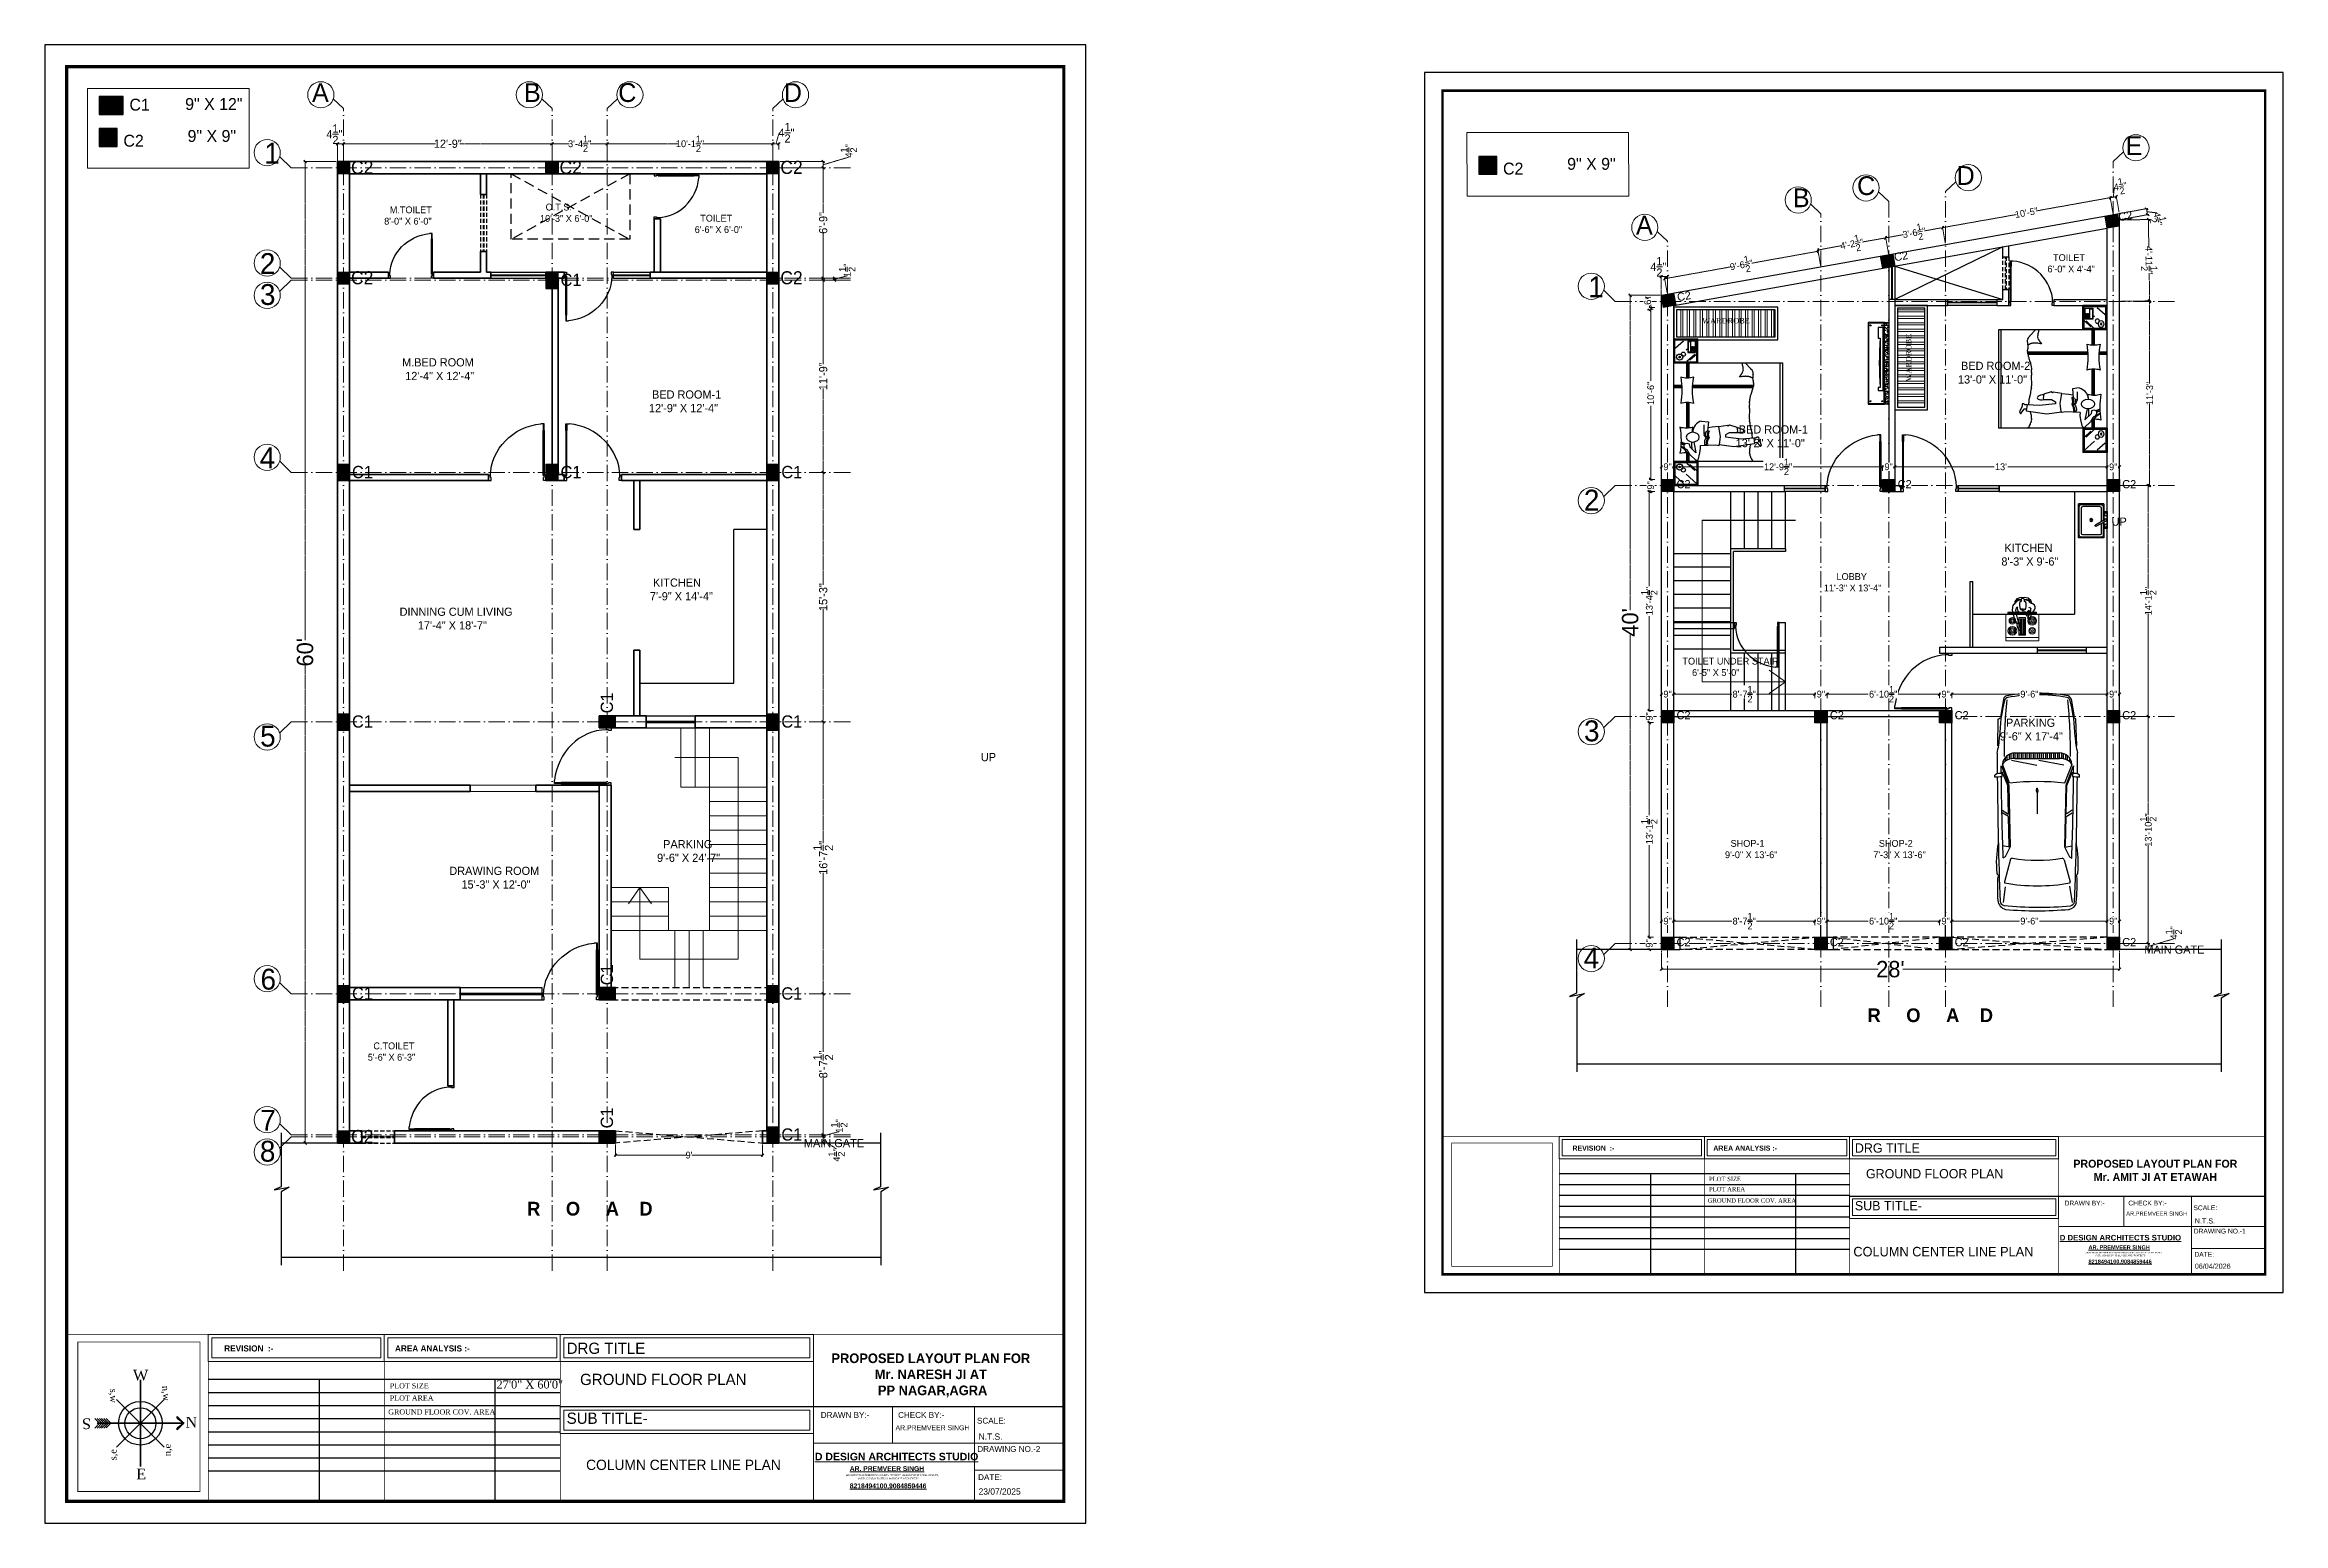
# Model space of a CAD drawing. Header units: millimetres. Extents: x -6808 to 215771, y -89660 to -16303.
# Drawn here: x 90665 to 92307, y -54742 to -53657 of the extents above; entities that cross this region are included whole.
import ezdxf

# ---------------------------------------------------------------- set-up
doc = ezdxf.new("R2010")
doc.units = ezdxf.units.MM
doc.header["$PDMODE"] = 35
doc.linetypes.add('ACAD_ISO10W100', pattern=[18, 12, -3, 0, -3])
doc.linetypes.add('DASHED', pattern=[0.75, 0.5, -0.25])
doc.layers.get('0').update_dxf_attribs({"color": 8})
for name, color, linetype, lineweight in [('col.center', 5, 'ACAD_ISO10W100', 15), ('column', 5, 'Continuous', 30), ('dim2', 6, 'Continuous', 20), ('FIXture', 132, 'Continuous', 13), ('FORMAT LAAYER', 250, 'Continuous', 13), ('Projection', 190, 'DASHED', 25), ('STAIR', 252, 'Continuous', 15), ('text', 7, 'Continuous', 25), ('wall', 7, 'Continuous', 35)]:
    doc.layers.add(name, color=color, linetype=linetype, lineweight=lineweight)
for name, color, linetype in [('FORMAT', 7, 'Continuous'), ('NET 01', 8, 'Continuous'), ('WIN', 5, 'Continuous')]:
    doc.layers.add(name, color=color, linetype=linetype)
doc.styles.add('cdim', font='arial.ttf')
doc.styles.add('HYPERMARTBORA0$0$SANSSERIFBOLD', font='sasb____.pfb', dxfattribs={"height": 0.2})
doc.styles.add('SAJ', font='eurr____.ttf')
doc.styles.get("Standard").update_dxf_attribs({"font": 'times.ttf'})
doc.styles.add('working', font='swissl.ttf')
doc.dimstyles.new('SAJ', dxfattribs={"dimtxt": 5, "dimasz": 2, "dimexe": 1, "dimexo": 1, "dimgap": 0.09375, "dimtad": 0, "dimdec": 1, "dimzin": 0, "dimdsep": 46, "dimlunit": 4, "dimtxsty": 'SAJ', "dimblk": 'OBLIQUE', "dimcen": 0.125, "dimdle": 0.375, "dimadec": 0, "dimazin": 0, "dimtfac": 1, "dimtdec": 1, "dimtofl": 0, "dimtmove": 0, "dimatfit": 3, "dimldrblk": 'OBLIQUE', "dimfxl": 1, "dimtolj": 1, "dimtzin": 0, "dimlwd": 5, "dimlwe": 5, "dimarcsym": 1})

msp = doc.modelspace()

# ---------------------------------------------------------------- texts
for s, height, rotation, p in [('W', 7.912, 0.070059, (90729.708, -54637.246)), ('n,w', 4.999, 275.294842, (90751.041, -54641.305)), ('s,w', 4.999, 270.070059, (90712.964, -54643.29)), ('S', 7.912, 180.070059, (90698.943, -54664.987)), ('s,e', 4.999, 90.070059, (90717.694, -54695.771)), ('n,e', 4.999, 90.070059, (90757.467, -54692.719)), ('E', 7.912, 0.070059, (90732.094, -54709.757))]:
    msp.add_text(s, height=height, rotation=rotation).set_placement(p)
at = {"ltscale": 2, "style": 'SAJ'}
for s, insert, char_height, width, attachment_point in [('\\A1;{\\fCentury Gothic|b0|i0|c0|p34; \\H0.83333x; TOILET\\P6\'-0" X 4\'-4"}', (92134.433, -53810.942), 6, 244.74508, 1), ('\\A1;{\\fCentury Gothic|b0|i0|c0|p34; BED ROOM-2\\P13\'-0" X 11\'-0"}', (92068.768, -53889.796), 6, 67.51856, 1), ('\\A1;{\\fCentury Gothic|b0|i0|c0|p34; BED ROOM-1\\P13\'-2" X 11\'-0"}', (91905.681, -53936.496), 6, 67.51856, 1), ('\\A1;{\\fCentury Gothic|b0|i0|c0|p34;UP}', (92192.633, -54004.112), 6, 244.74508, 3), ('\\A1;{\\fCentury Gothic|b0|i0|c0|p34;  \\P KITCHEN\\P8\'-3" X 9\'-6"}', (92100.634, -54013.375), 6, 244.74508, 1), ('\\A1;{\\fCentury Gothic|b0|i0|c0|p34;              LOBBY\\P         11\'-3" X 13\'-4"}', (91953.639, -54044.924), 5, 244.74508, 1), ('\\A1;{\\fCentury Gothic|b0|i0|c0|p34; \\H0.83333x; TOILET UNDER STAIR\\P      6\'-5" X 5\'-0"}', (91862.532, -54106.983), 6, 244.74508, 1), ('\\A1;{\\fCentury Gothic|b0|i0|c0|p34;       PARKING\\P     9\'-6" X 17\'-4"}', (92088.39, -54151.644), 6, 244.74508, 1), ('\\A1;{\\fCentury Gothic|b0|i0|c0|p34; \\H0.83333x; SHOP-1\\P9\'-0" X 13\'-6"}', (91897.835, -54240.683), 6, 244.74508, 1), ('\\A1;{\\fCentury Gothic|b0|i0|c0|p34; \\H0.83333x; SHOP-2\\P7\'-3" X 13\'-6"}', (92006.625, -54240.683), 6, 244.74508, 1), ('\\A1;{\\fCentury Gothic|b0|i0|c0|p34;MAIN GATE}', (92249.635, -54318.13), 6, 244.74508, 3)]:
    msp.add_mtext(s, dxfattribs=dict(at, insert=insert, char_height=char_height, width=width, attachment_point=attachment_point))
at = {"linetype": 'ByBlock', "lineweight": 20, "insert": (91898.597, -53857.756), "char_height": 4, "width": 11.03232, "attachment_point": 2}
msp.add_mtext('WARDROBE', dxfattribs=at)
at = {"linetype": 'ByBlock', "lineweight": 20, "insert": (92030.53, -53886.728), "char_height": 4, "width": 11.03232, "attachment_point": 2, "rotation": 90}
msp.add_mtext('WARDROBE', dxfattribs=at)
at = {"linetype": 'ByBlock', "insert": (92033.449, -54364.219), "char_height": 10.08, "width": 351.4658, "attachment_point": 2, "style": 'SAJ'}
msp.add_mtext('\\A1;{\\fCentury Gothic|b1|i0|c0|p34;        R     O     A    D }', dxfattribs=at)
at = {"layer": 'col.center', "style": 'SAJ'}
for s, insert, char_height, width, attachment_point in [('\\A1;\\pi-1.7191;{\\fCentury Gothic|b0|i0|c0|p34;A}', (90862.839, -53685.463), 13.77, 9.82631, 1), ('\\A1;\\pi0.78964;{\\fCentury Gothic|b0|i0|c0|p34;B}', (91015.839, -53685.463), 13.77, 9.82631, 1), ('\\A1;{\\fCentury Gothic|b0|i0|c0|p34;C}', (91099.078, -53685.463), 13.77, 9.82631, 3), ('\\A1;{\\fCentury Gothic|b0|i0|c0|p34;D}', (91220.578, -53685.463), 13.77, 9.82631, 3), ('\\A1;\\pi3.49846;{\\fCentury Gothic|b0|i0|c0|p34;1}', (90822.569, -53729.157), 15.3, 10.91812, 1), ('\\A1;{\\fCentury Gothic|b0|i0|c0|p34;E}', (92204.059, -53724.349), 13.77, 9.82631, 3), ('\\A1;\\pi-1.81739;{\\fCentury Gothic|b0|i0|c0|p34;C}', (91996.57, -53753.769), 13.77, 9.82631, 1), ('\\A1;{\\fCentury Gothic|b0|i0|c0|p34;D}', (92081.059, -53746.313), 13.77, 9.82631, 3), ('\\A1;\\pi0.78964;{\\fCentury Gothic|b0|i0|c0|p34;B}', (91946.82, -53762.653), 13.77, 9.82631, 1), ('\\A1;\\pi-1.7191;{\\fCentury Gothic|b0|i0|c0|p34;A}', (91834.25, -53782.755), 13.77, 9.82631, 1), ('\\A1;\\pi0.26372;{\\fCentury Gothic|b0|i0|c0|p34;2}', (90822.569, -53810.157), 15.3, 10.91812, 1), ('\\A1;\\pi0.34173;{\\fCentury Gothic|b0|i0|c0|p34;3}', (90822.569, -53848.378), 15.3, 10.91812, 7), ('\\A1;\\pi3.49846;{\\fCentury Gothic|b0|i0|c0|p34;1}', (91794.05, -53827.169), 15.3, 10.91812, 1), ('\\A1;\\pi0.1129;{\\fCentury Gothic|b0|i0|c0|p34;4}', (90822.569, -53952.657), 15.3, 10.91812, 1), ('\\A1;\\pi0.26372;{\\fCentury Gothic|b0|i0|c0|p34;2}', (91794.05, -53998.995), 15.3, 10.91812, 7), ('\\A1;\\pi0.45614;{\\fCentury Gothic|b0|i0|c0|p34;5}', (90822.569, -54172.378), 15.3, 10.91812, 7), ('\\A1;\\pi0.34173;{\\fCentury Gothic|b0|i0|c0|p34;3}', (91794.05, -54168.495), 15.3, 10.91812, 7), ('\\A1;\\pi0.1129;{\\fCentury Gothic|b0|i0|c0|p34;4}', (91794.05, -54334.96), 15.3, 10.91812, 7), ('\\A1;\\pi0.74217;{\\fCentury Gothic|b0|i0|c0|p34;6}', (90822.569, -54335.157), 15.3, 10.91812, 1), ('\\A1;\\pi0.60695;{\\fCentury Gothic|b0|i0|c0|p34;7}', (90822.569, -54438.657), 15.3, 10.91812, 1), ('\\A1;\\pi0.27932;{\\fCentury Gothic|b0|i0|c0|p34;8}', (90822.569, -54476.878), 15.3, 10.91812, 7), ('\\A1;{\\fCentury Gothic|b0|i0|c0|p34;COLUMN CENTER LINE PLAN}', (91992.014, -54539.193), 7, 183.55881, 1), ('\\A1;{\\fCentury Gothic|b0|i0|c0|p34;COLUMN CENTER LINE PLAN}', (91062.214, -54695.321), 7.56877, 183.55881, 1)]:
    msp.add_mtext(s, dxfattribs=dict(at, insert=insert, char_height=char_height, width=width, attachment_point=attachment_point))
at = {"layer": 'col.center', "linetype": 'ByBlock', "width": 293.6941, "attachment_point": 1, "style": 'SAJ'}
for s, insert, char_height, rotation in [('\\A1;{\\fCentury Gothic|b0|i0|c0|p34;C2}', (92186.047, -53780.905), 6, 10.124672), ('\\A1;{\\fCentury Gothic|b0|i0|c0|p34;C2}', (92021.437, -53810.299), 6, 10.124672), ('\\A1;{\\fCentury Gothic|b0|i0|c0|p34;C2}', (91862.211, -53839.639), 6, 10.124672), ('\\A1;{\\fCentury Gothic|b0|i0|c0|p34;C1}', (91072.941, -54147.787), 9, 90), ('\\A1;{\\fCentury Gothic|b0|i0|c0|p34;C1}', (91072.941, -54347.287), 9, 90), ('\\A1;{\\fCentury Gothic|b0|i0|c0|p34;C1}', (91072.941, -54452.287), 9, 90)]:
    msp.add_mtext(s, dxfattribs=dict(at, insert=insert, char_height=char_height, rotation=rotation))
for s, insert, char_height in [('\\A1;{\\fCentury Gothic|b0|i0|c0|p34;C1}', (91043.439, -53825.25), 9), ('\\A1;{\\fCentury Gothic|b0|i0|c0|p34;C1}', (90890.439, -53966.25), 9), ('\\A1;{\\fCentury Gothic|b0|i0|c0|p34;C1}', (91043.439, -53966.25), 9), ('\\A1;{\\fCentury Gothic|b0|i0|c0|p34;C1}', (91205.439, -53966.25), 9), ('\\A1;{\\fCentury Gothic|b0|i0|c0|p34;C2}', (91862.297, -53976.634), 6), ('\\A1;{\\fCentury Gothic|b0|i0|c0|p34;C2}', (92024.547, -53976.634), 6), ('\\A1;{\\fCentury Gothic|b0|i0|c0|p34;C2}', (92189.297, -53976.634), 6), ('\\A1;{\\fCentury Gothic|b0|i0|c0|p34;C1}', (90890.439, -54149.25), 9), ('\\A1;{\\fCentury Gothic|b0|i0|c0|p34;C1}', (91205.439, -54149.25), 9), ('\\A1;{\\fCentury Gothic|b0|i0|c0|p34;C2}', (91862.297, -54146.134), 6), ('\\A1;{\\fCentury Gothic|b0|i0|c0|p34;C2}', (91974.797, -54146.134), 6), ('\\A1;{\\fCentury Gothic|b0|i0|c0|p34;C2}', (92066.297, -54146.134), 6), ('\\A1;{\\fCentury Gothic|b0|i0|c0|p34;C2}', (92189.297, -54146.134), 6), ('\\A1;{\\fCentury Gothic|b0|i0|c0|p34;C2}', (91862.297, -54312.599), 6), ('\\A1;{\\fCentury Gothic|b0|i0|c0|p34;C2}', (91974.797, -54312.599), 6), ('\\A1;{\\fCentury Gothic|b0|i0|c0|p34;C2}', (92066.297, -54312.599), 6), ('\\A1;{\\fCentury Gothic|b0|i0|c0|p34;C2}', (92189.297, -54312.599), 6), ('\\A1;{\\fCentury Gothic|b0|i0|c0|p34;C1}', (90890.439, -54348.75), 9), ('\\A1;{\\fCentury Gothic|b0|i0|c0|p34;C1}', (91205.439, -54348.75), 9), ('\\A1;{\\fCentury Gothic|b0|i0|c0|p34;C1}', (91205.439, -54452.25), 9)]:
    msp.add_mtext(s, dxfattribs=dict(at, insert=insert, char_height=char_height))
at = {"layer": 'column', "linetype": 'ByBlock', "char_height": 8.73269, "attachment_point": 1, "style": 'SAJ'}
for s, insert, width in [('\\A1;{\\fCentury Gothic|b0|i0|c0|p34;C1}', (90727.15, -53696.86), 641.18496), ('\\A1;{\\fCentury Gothic|b0|i0|c0|p34;C2}', (90722.731, -53723.314), 427.45664), ('\\A1;{\\fCentury Gothic|b0|i0|c0|p34;C2}', (91734.975, -53743.753), 427.45664)]:
    msp.add_mtext(s, dxfattribs=dict(at, insert=insert, width=width))
at = {"layer": 'column', "char_height": 8.73269, "width": 335.40053, "attachment_point": 5, "style": 'cdim'}
for s, insert in [('\\A1;{\\fCentury Gothic|b0|i0|c0|p34;9" X 12"}', (90789.062, -53700.816)), ('\\A1;{\\fCentury Gothic|b0|i0|c0|p34;9" X 9"}', (90787.585, -53724.268)), ('\\A1;{\\fCentury Gothic|b0|i0|c0|p34;9" X 9"}', (91799.829, -53744.707))]:
    msp.add_mtext(s, dxfattribs=dict(at, insert=insert))
at = {"layer": 'FORMAT', "lineweight": 13, "style": 'working'}
for s, height, p in [('DRAWN BY:-', 3.5126, (92146.987, -54508.802)), (' CHECK BY:-', 3.51256, (92192.431, -54508.802)), ('SCALE:', 3.5126, (92241.561, -54512.256)), ('DRAWING NO.-1', 3.51256, (92241.747, -54529.364)), ('DATE:', 3.5126, (92242.242, -54546.427)), ('DRAWN BY:-', 4.2576, (91234.382, -54664.652)), (' CHECK BY:-', 4.25764, (91289.465, -54664.652)), ('SCALE:', 4.2576, (91349.017, -54668.839)), ('DRAWING NO.-2', 4.25764, (91349.242, -54689.576)), ('DATE:', 4.2576, (91349.842, -54710.259))]:
    msp.add_text(s, height=height, dxfattribs=at).set_placement(p)
at = {"layer": 'FORMAT', "style": 'cdim'}
for s, insert, char_height, width, attachment_point in [('\\A1;{\\fCentury Gothic|b1|i0|c0|p34;REVISION  :-}', (91785.899, -54464.894), 3.7141, 82.00869, 1), ('\\A1;{\\fCentury Gothic|b1|i0|c0|p34;AREA ANALYSIS :-}', (91889.262, -54464.894), 3.7141, 82.00869, 1), ('\\A1;{\\fDilleniaUPC|b1|i0|c0|p18;PROPOSED LAYOUT PLAN FOR \\PMr. AMIT JI AT ETAWAH}', (92213.601, -54483.092), 5.82604, 146.36223, 5), ('\\A1;{\\fCentury Gothic|b1|i0|c0|p34;REVISION  :-}', (90796.699, -54611.43), 4.50194, 99.40447, 1), ('\\A1;{\\fCentury Gothic|b1|i0|c0|p34;AREA ANALYSIS :-}', (90921.988, -54611.43), 4.50194, 99.40447, 1), ('\\A1;{\\fDilleniaUPC|b1|i0|c0|p18;PROPOSED LAYOUT PLAN FOR \\PMr. NARESH JI AT \\P PP NAGAR,AGRA}', (91315.127, -54633.488), 7.06187, 177.40877, 5)]:
    msp.add_mtext(s, dxfattribs=dict(at, insert=insert, char_height=char_height, width=width, attachment_point=attachment_point))
at = {"layer": 'FORMAT', "ltscale": 2, "attachment_point": 1, "style": 'SAJ'}
for s, insert, char_height, width in [('\\A1;{\\fCentury Gothic|b0|i0|c0|p34;DRG TITLE}', (91993.166, -54463.26), 6.81315, 157.97217), ('\\A1;{\\fCentury Gothic|b0|i0|c0|p34;GROUND FLOOR PLAN}', (92001.288, -54482.111), 6.81315, 157.97217), ('\\A1;{\\fCentury Gothic|b0|i0|c0|p34;SUB TITLE-}', (91993.164, -54505.605), 6.81315, 157.97217), ('\\A1;{\\fShonar Bangla|b0|i0|c0|p34;AR.PREMVEER SINGH}', (92192.247, -54513.261), 3.01841, 153.90418), ('\\A1;{\\fShonar Bangla|b0|i0|c0|p34;N.T.S.}', (92242.561, -54518.241), 3.80198, 98.73261), ('\\A1;{\\fShonar Bangla|b0|i0|c0|p34;06/04/2026}', (92242.561, -54551.46), 3.80198, 98.73261), ('\\A1;{\\fCentury Gothic|b0|i0|c0|p34;DRG TITLE}', (91047.932, -54609.449), 8.25836, 191.48142), ('\\A1;{\\fCentury Gothic|b0|i0|c0|p34;GROUND FLOOR PLAN}', (91057.777, -54632.299), 8.25836, 191.48142), ('\\A1;{\\fCentury Gothic|b0|i0|c0|p34;SUB TITLE-}', (91047.929, -54660.777), 8.25836, 191.48142), ('\\A1;{\\fShonar Bangla|b0|i0|c0|p34;AR.PREMVEER SINGH}', (91289.243, -54670.056), 3.65867, 186.55052), ('\\A1;{\\fShonar Bangla|b0|i0|c0|p34;N.T.S.}', (91350.229, -54676.093), 4.60846, 119.67589), ('\\A1;{\\fShonar Bangla|b0|i0|c0|p34;23/07/2025}', (91350.229, -54716.359), 4.60846, 119.67589)]:
    msp.add_mtext(s, dxfattribs=dict(at, insert=insert, char_height=char_height, width=width))
at = {"layer": 'FORMAT', "lineweight": 13, "attachment_point": 1, "style": 'working'}
for s, insert, char_height, width in [('\\A1;{\\fBook Antiqua|b0|i0|c0|p18;PLOT SIZE}', (91886.128, -54487.796), 3.16832, 82.00869), ('\\A1;{\\fBook Antiqua|b0|i0|c0|p18;GROUND FLOOR COV. AREA}', (91885.17, -54503.601), 3.16832, 82.00869), ('\\A1;{\\fBook Antiqua|b0|i0|c0|p18;PLOT AREA}', (91886.128, -54495.208), 3.16832, 82.00869), ('\\A1;{\\fBook Antiqua|b0|i0|c0|p18;PLOT SIZE}', (90918.189, -54639.191), 3.84038, 99.40447), ('\\A1;{\\fBook Antiqua|b0|i0|c0|p18;27\'0" X 60\'0"}', (90996.48, -54637.113), 5.98638, 154.95147), ('\\A1;{\\fBook Antiqua|b0|i0|c0|p18;GROUND FLOOR COV. AREA}', (90917.027, -54658.347), 3.84038, 99.40447), ('\\A1;{\\fBook Antiqua|b0|i0|c0|p18;PLOT AREA}', (90918.189, -54648.174), 3.84038, 99.40447)]:
    msp.add_mtext(s, dxfattribs=dict(at, insert=insert, char_height=char_height, width=width))
at = {"layer": 'FORMAT LAAYER', "color": 0, "lineweight": 13}
for s, height, style, p in [('%%UD DESIGN ARCHITECTS STUDIO', 4.08123, 'HYPERMARTBORA0$0$SANSSERIFBOLD', (92143.465, -54534.485)), ('ARCHITECTS,INTERIOR DESIGNERS,PROJECT MANAGEMENT CONSULTANTS,', 1.05931, 'working', (92162.219, -54544.03)), ('%%UAR. PREMVEER SINGH', 2.91228, 'HYPERMARTBORA0$0$SANSSERIFBOLD', (92164.563, -54540.955)), ('%%U8218494100,9084859446', 2.91228, 'HYPERMARTBORA0$0$SANSSERIFBOLD', (92164.563, -54551.409)), ('VASTU CONSULTANTS & LANDSCAPE ARCHITECTS', 1.05931, 'working', (92169.228, -54546.053)), ('%%UD DESIGN ARCHITECTS STUDIO', 5.4966, 'HYPERMARTBORA0$0$SANSSERIFBOLD', (91230.113, -54695.782)), ('ARCHITECTS,INTERIOR DESIGNERS,PROJECT MANAGEMENT CONSULTANTS,', 1.28401, 'working', (91252.845, -54707.353)), ('%%UAR. PREMVEER SINGH', 3.53004, 'HYPERMARTBORA0$0$SANSSERIFBOLD', (91255.686, -54703.625)), ('VASTU CONSULTANTS & LANDSCAPE ARCHITECTS', 1.28401, 'working', (91261.34, -54709.805)), ('%%U8218494100,9084859446', 3.53004, 'HYPERMARTBORA0$0$SANSSERIFBOLD', (91255.686, -54716.297))]:
    msp.add_text(s, height=height, dxfattribs=dict(at, style=style)).set_placement(p)
at = {"layer": 'FORMAT LAAYER', "linetype": 'ByBlock', "insert": (91049.968, -54506.137), "char_height": 10.08, "width": 351.4658, "attachment_point": 2, "style": 'SAJ'}
msp.add_mtext('\\A1;{\\fCentury Gothic|b1|i0|c0|p34;        R     O     A    D }', dxfattribs=at)
at = {"layer": 'Projection', "color": 1}
msp.add_text('N', height=7.912, rotation=0.070059, dxfattribs=at).set_placement((90768.227, -54671.844))
at = {"layer": 'text', "ltscale": 2, "char_height": 6, "style": 'SAJ'}
for s, insert, width, attachment_point in [('\\A1;{\\fCentury Gothic|b0|i0|c0|p34; \\H0.83333x; M.TOILET\\P8\'-0" X 6\'-0"}', (90914.059, -53775.88), 244.74508, 1), ('\\A1;{\\fCentury Gothic|b0|i0|c0|p34; \\H0.83333x; O.T.S.\\P10\'-3" X 6\'-0"}', (91028.409, -53773.863), 244.74508, 1), ('\\A1;{\\fCentury Gothic|b0|i0|c0|p34; \\H0.83333x; TOILET\\P6\'-6" X 6\'-0"}', (91141.87, -53782.003), 244.74508, 1), ('\\A1;{\\fCentury Gothic|b0|i0|c0|p34; M.BED ROOM\\P  12\'-4" X 12\'-4"}', (90924.97, -53887.265), 244.74508, 1), ('\\A1;{\\fCentury Gothic|b0|i0|c0|p34; BED ROOM-1\\P12\'-9" X 12\'-4"}', (91108.318, -53910.834), 67.51856, 1), ('\\A1;{\\fCentury Gothic|b0|i0|c0|p34;  \\P KITCHEN\\P7\'-9" X 14\'-4"}', (91109.025, -54038.855), 244.74508, 1), ('\\A1;{\\fCentury Gothic|b0|i0|c0|p34;   DINNING CUM LIVING\\P         17\'-4" X 18\'-7"}', (90918.669, -54070.226), 115.0205, 1), ('\\A1;{\\fCentury Gothic|b0|i0|c0|p34;UP}', (91362.99, -54176.86), 244.74508, 3), ('\\A1;{\\fCentury Gothic|b0|i0|c0|p34;       PARKING\\P     9\'-6" X 24\'-7"}', (91103.118, -54240.74), 244.74508, 1), ('\\A1;{\\fCentury Gothic|b0|i0|c0|p34; DRAWING ROOM\\P     15\'-3" X 12\'-0"}', (90959.601, -54260.325), 244.74508, 1), ('\\A1;{\\fCentury Gothic|b0|i0|c0|p34; \\H0.83333x; C.TOILET\\P5\'-6" X 6\'-3"}', (90902.049, -54389.232), 244.74508, 1), ('\\A1;{\\fCentury Gothic|b0|i0|c0|p34;MAIN GATE}', (91266.153, -54460.047), 244.74508, 3)]:
    msp.add_mtext(s, dxfattribs=dict(at, insert=insert, width=width, attachment_point=attachment_point))

# ---------------------------------------------------------------- blocks, each defined once
blk = doc.blocks.new('_Oblique')
at = {"color": 0, "linetype": 'ByBlock', "lineweight": -2}
blk.add_line((-0.5, -0.5), (0.5, 0.5), dxfattribs=at)
blk = doc.blocks.new('*D2170')
at = {"color": 0, "linetype": 'DASHED', "lineweight": 5, "transparency": 16777216}
for p, q in [((91850.2, -53841.1), (91827.3, -53841.1)), ((91828.3, -53840.7), (91828.3, -54072.1)), ((91828.3, -54321.5), (91828.3, -54090.1)), ((91850.2, -54321.1), (91827.3, -54321.1))]:
    blk.add_line(p, q, dxfattribs=at)
at = {"layer": 'Defpoints', "color": 0, "transparency": 16777216}
for p in [(91851.2, -53841.1), (91828.3, -54321.1), (91851.2, -54321.1)]:
    blk.add_point(p, dxfattribs=at)
at = {"color": 0, "lineweight": 5, "transparency": 16777216, "xscale": 2, "yscale": 2, "zscale": 2}
for p, rotation in [((91828.3, -53841.1), 90), ((91828.3, -54321.1), 270)]:
    blk.add_blockref('_Oblique', p, dxfattribs=dict(at, rotation=rotation))
at = {"color": 0, "transparency": 16777216, "insert": (91828.3, -54081.1), "char_height": 12, "attachment_point": 5, "rotation": 90, "style": 'SAJ'}
blk.add_mtext("\\A1;40'", dxfattribs=at)
blk = doc.blocks.new('QEWFWE')
at = {"layer": 'NET 01'}
for p, q in [((238503.4, 15011.8), (238503.4, 15015.8)), ((238503.4, 15015.8), (238505.4, 15015.8)), ((238504, 15011.8), (238503.4, 15011.8)), ((238503.4, 15011.8), (238503.4, 14988.3)), ((238504, 15015.8), (238504, 15011.8)), ((238504, 14988.3), (238504, 15011.8)), ((238503.4, 14988.3), (238503.4, 14984.4)), ((238504, 14988.3), (238503.4, 14988.3)), ((238503.4, 14984.4), (238504, 14984.4)), ((238504, 14984.4), (238504, 14988.3))]:
    blk.add_line(p, q, dxfattribs=at)
for points in [[(238503.4, 14984.4), (238502.4, 14984.4), (238502.4, 14981.4), (238503.9, 14981.4), (238503.9, 14982.9), (238503.9, 14983.2), (238503.4, 14983.2)], [(238536, 14984.4), (238537.1, 14984.4), (238537.1, 14981.4), (238535.6, 14981.4), (238535.6, 14982.9), (238535.6, 14983.2), (238536, 14983.2)]]:
    blk.add_lwpolyline(points, close=True, dxfattribs=at)
blk.add_ellipse((238504.2, 14985.6), major_axis=(-29.3, 13.5), ratio=0.925766, start_param=-2.718612, end_param=-1.204625, dxfattribs=at)
blk = doc.blocks.new('C222')
at = {"layer": 'column'}
blk.add_hatch(color=256, dxfattribs=at).paths.add_polyline_path([(93213.2, -54727), (93213.2, -54718), (93204.2, -54718), (93204.2, -54727)])
for p, q in [((93204.2, -54727), (93204.2, -54718)), ((93204.2, -54718), (93213.2, -54718)), ((93213.2, -54718), (93213.2, -54727)), ((93213.2, -54727), (93204.2, -54727))]:
    blk.add_line(p, q, dxfattribs=at)
blk = doc.blocks.new('*D2171')
at = {"color": 0, "linetype": 'DASHED', "lineweight": 5, "transparency": 16777216}
for p, q in [((91851.2, -54322.1), (91851.2, -54336.5)), ((92187.2, -54322.1), (92187.2, -54336.5)), ((91850.8, -54335.5), (92010.1, -54335.5)), ((92187.6, -54335.5), (92028.3, -54335.5))]:
    blk.add_line(p, q, dxfattribs=at)
at = {"layer": 'Defpoints', "color": 0, "transparency": 16777216}
for p in [(91851.2, -54321.1), (92187.2, -54321.1), (92187.2, -54335.5)]:
    blk.add_point(p, dxfattribs=at)
at = {"color": 0, "lineweight": 5, "transparency": 16777216, "xscale": 2, "yscale": 2, "zscale": 2, "rotation": 180}
blk.add_blockref('_Oblique', (91851.2, -54335.5), dxfattribs=at)
at = {"color": 0, "lineweight": 5, "transparency": 16777216, "xscale": 2, "yscale": 2, "zscale": 2}
blk.add_blockref('_Oblique', (92187.2, -54335.5), dxfattribs=at)
at = {"color": 0, "transparency": 16777216, "insert": (92019.2, -54335.5), "char_height": 12, "attachment_point": 5, "style": 'SAJ'}
blk.add_mtext("\\A1;28'", dxfattribs=at)
blk = doc.blocks.new('ALFA-P')
for p, q in [((0.051, 0.677), (0.379, 0.733)), ((0.421, 0.765), (0.398, 0.733)), ((0.922, 0.782), (0.421, 0.765)), ((1.054, 0.795), (1.05, 0.795)), ((1.053, -0.37), (1.053, 0.459)), ((1.156, 0.459), (1.053, 0.459)), ((1.053, 0.421), (1.156, 0.421)), ((1.055, 0.496), (1.156, 0.496)), ((1.161, 0.534), (1.064, 0.534)), ((1.08, 0.571), (1.171, 0.571)), ((1.187, 0.609), (1.104, 0.609)), ((1.142, 0.646), (1.211, 0.646)), ((1.156, -0.37), (1.156, 0.459)), ((1.187, 0.076), (1.276, 0.539)), ((1.245, 0.684), (1.208, 0.684)), ((1.611, 0.562), (1.26, 0.693)), ((1.295, 0.716), (1.659, 0.578)), ((1.658, 0.598), (1.405, 0.702)), ((1.439, 0.705), (1.49, 0.7)), ((1.501, 0.831), (1.466, 0.832)), ((2.191, 0.585), (1.658, 0.598)), ((1.659, 0.578), (2.801, 0.554)), ((2.117, 0.698), (2.191, 0.585)), ((2.236, 0.585), (2.166, 0.698)), ((2.789, 0.573), (2.236, 0.585)), ((2.809, 0.552), (2.782, 0.698)), ((2.801, 0.554), (2.99, 0.646)), ((2.989, 0.646), (3.012, 0.687)), ((3.044, 0.547), (3.455, 0.659)), ((3.538, 0.646), (3.838, 0.693)), ((1.156, 0.384), (1.053, 0.384)), ((1.053, 0.346), (1.156, 0.346)), ((1.156, 0.309), (1.053, 0.309)), ((1.053, 0.271), (1.156, 0.271)), ((1.156, 0.234), (1.053, 0.234)), ((1.053, 0.196), (1.156, 0.196)), ((1.156, 0.159), (1.053, 0.159)), ((1.053, 0.121), (1.156, 0.121)), ((1.156, 0.084), (1.053, 0.084)), ((1.053, 0.046), (1.156, 0.046)), ((1.156, 0.009), (1.053, 0.009)), ((1.187, -0.435), (1.281, 0.039)), ((1.765, 0.059), (1.708, 0.052)), ((1.708, 0.037), (1.708, 0.052)), ((1.765, 0.03), (1.708, 0.037)), ((1.775, 0.052), (1.765, 0.059)), ((1.775, 0.036), (1.765, 0.03)), ((1.766, 0.03), (1.766, 0.058)), ((1.77, 0.048), (1.787, 0.048)), ((1.77, 0.04), (1.787, 0.04)), ((1.775, 0.048), (1.775, 0.052)), ((1.775, 0.036), (1.775, 0.04)), ((1.787, 0.048), (1.804, 0.044)), ((1.787, 0.04), (1.804, 0.044)), ((1.804, 0.044), (2.189, 0.044)), ((1.053, -0.029), (1.156, -0.029)), ((1.156, -0.066), (1.053, -0.066)), ((1.053, -0.104), (1.156, -0.104)), ((1.156, -0.141), (1.053, -0.141)), ((1.053, -0.179), (1.156, -0.179)), ((1.156, -0.216), (1.053, -0.216)), ((1.053, -0.254), (1.156, -0.254)), ((1.156, -0.291), (1.053, -0.291)), ((1.053, -0.329), (1.156, -0.329)), ((1.156, -0.366), (1.053, -0.366)), ((1.055, -0.404), (1.156, -0.404)), ((0.049, -0.586), (0.383, -0.64)), ((0.421, -0.682), (0.398, -0.645)), ((0.922, -0.688), (0.421, -0.682)), ((1.161, -0.441), (1.064, -0.441)), ((1.08, -0.479), (1.171, -0.479)), ((1.187, -0.516), (1.104, -0.516)), ((1.142, -0.554), (1.211, -0.554)), ((1.245, -0.591), (1.208, -0.591)), ((1.611, -0.473), (1.26, -0.604)), ((1.295, -0.624), (1.659, -0.486)), ((1.658, -0.505), (1.405, -0.61)), ((1.439, -0.616), (1.49, -0.612)), ((1.501, -0.743), (1.466, -0.743)), ((2.191, -0.493), (1.658, -0.505)), ((1.659, -0.486), (2.801, -0.461)), ((2.117, -0.606), (2.191, -0.493)), ((2.236, -0.493), (2.166, -0.606)), ((2.789, -0.48), (2.236, -0.493)), ((2.809, -0.459), (2.782, -0.606)), ((2.801, -0.461), (2.99, -0.554)), ((2.989, -0.553), (3.012, -0.595)), ((3.033, -0.451), (3.453, -0.566)), ((3.547, -0.554), (3.838, -0.591))]:
    blk.add_line(p, q)
blk.add_lwpolyline([(1.77, 0.048, 0.135264), (1.769, 0.048, 0.106902), (1.768, 0.047, 0.081911), (1.768, 0.046, 0.07014), (1.768, 0.044, 0.07014), (1.768, 0.043, 0.081911), (1.768, 0.042, 0.106902), (1.769, 0.041, 0.135264), (1.77, 0.04, 0.135264)], format="xyb")
at = {"const_width": 0.00157}
blk.add_lwpolyline([(2.189, 0.044, 1), (2.188, 0.044, 1)], format="xyb", close=True, dxfattribs=at)
for centre, radius, start, end in [((3.477, 0.047), 3.537, 170.7624, 189.2376), ((3.018, 0.045), 3.049, 169.5804, 190.4804), ((0.086, 0.575), 0.109, 108.9654, 157.7189), ((0.087, 0.589), 0.0687, 102.3165, 172.6202), ((1.022, -8.34), 9.004, 89.3963, 96.1219), ((0.794, -2.08), 2.83, 90.8303, 104.7581), ((0.644, 2.435), 1.69, 273.7251, 283.9002), ((1.288, 0.459), 0.235, 96.9706, 180), ((0.703, -88.577), 89.373, 89.52503, 89.7751), ((1.427, 0.479), 0.271, 128.1315, 184.3504), ((0.934, -56.277), 57.002, 89.4957, 89.6397), ((1.583, 0.741), 0.149, 145.9309, 193.8445), ((1.514, 0.784), 0.068, 134.8266, 142.9949), ((0.774, 0.825), 0.726, 350.1467, 0.5405), ((0.934, -56.277), 57.002, 87.9149, 89.4373), ((0.703, -88.577), 89.373, 87.99733, 89.48898), ((6.651, 0.044), 5.064, 174.1622, 185.8378), ((1.61, 0.559), 0.00255, 10.1904, 76.0607), ((3.104, -1.099), 1.909, 84.2866, 101.4253), ((3.055, 0.509), 0.0388, 106.5918, 183.3613), ((-0.143, 0.045), 3.193, 351.679, 8.321), ((3.269, 0.711), 0.0928, 31.1037, 74.3748), ((3.518, -2.656), 3.444, 84.627, 92.961), ((3.448, 0.618), 0.0417, 52.5085, 81.0554), ((0.134, 0.045), 3.395, 349.695, 10.305), ((3.799, 0.638), 0.106, 15.9545, 75.1491), ((3.801, 0.61), 0.169, 8.8601, 76.0341), ((-2.205, 0.087), 6.134, 353.8067, 5.429), ((-2.824, 0.038), 6.818, 355.0765, 5.0418), ((1.288, -0.37), 0.235, 180, 263.0294), ((1.427, -0.391), 0.271, 175.6496, 231.8685), ((3.042, -0.425), 0.0275, 161.9399, 248.0871), ((0.08, -0.492), 0.0989, 198.2367, 251.7095), ((0.093, -0.492), 0.0748, 186.407, 260.5783), ((1.022, 8.432), 9.004, 263.8781, 270.6037), ((0.794, 2.173), 2.83, 255.2872, 269.1697), ((0.644, -2.343), 1.69, 75.9638, 86.2749), ((0.703, 88.67), 89.373, 270.2249, 270.47417), ((0.934, 56.369), 57.002, 270.3603, 270.5047), ((1.583, -0.652), 0.149, 166.1555, 214.0691), ((1.514, -0.695), 0.068, 217.0051, 225.1734), ((0.774, -0.736), 0.726, 359.4595, 9.8533), ((0.934, 56.369), 57.002, 270.5622, 272.0851), ((0.703, 88.67), 89.373, 270.51092, 271.99998), ((1.61, -0.47), 0.00255, 283.9393, 349.8096), ((3.104, 1.191), 1.909, 258.5747, 275.7134), ((3.269, -0.618), 0.0928, 285.6252, 328.8963), ((3.577, 2.373), 3.071, 265.8615, 274.2164), ((3.456, -0.54), 0.0259, 261.842, 317.0719), ((3.785, -0.501), 0.189, 275.3376, 346.1066), ((3.803, -0.56), 0.0908, 281.9071, 350.7156)]:
    blk.add_arc(centre, radius, start, end)
blk = doc.blocks.new('*X398')
at = {"color": 0}
for p, q in [((221.847, 124.188), (221.861, 124.202)), ((221.847, 124.193), (221.855, 124.202)), ((221.847, 124.178), (221.857, 124.188)), ((221.847, 124.172), (221.857, 124.182)), ((221.847, 124.162), (221.857, 124.172)), ((221.847, 124.156), (221.857, 124.166)), ((221.847, 124.146), (221.857, 124.156)), ((221.847, 124.14), (221.857, 124.15)), ((221.847, 124.13), (221.857, 124.14)), ((221.847, 124.125), (221.857, 124.135)), ((221.847, 124.114), (221.857, 124.124)), ((221.847, 124.109), (221.857, 124.119)), ((221.847, 124.098), (221.857, 124.108)), ((221.847, 124.093), (221.857, 124.103)), ((221.847, 124.082), (221.857, 124.092)), ((221.847, 124.077), (221.857, 124.087)), ((221.861, 124.192), (221.871, 124.202)), ((221.867, 124.192), (221.877, 124.202)), ((221.877, 124.192), (221.887, 124.202)), ((221.883, 124.192), (221.893, 124.202)), ((221.893, 124.192), (221.903, 124.202)), ((221.898, 124.192), (221.908, 124.202)), ((221.909, 124.192), (221.919, 124.202)), ((221.914, 124.192), (221.924, 124.202)), ((221.925, 124.192), (221.935, 124.202)), ((221.93, 124.192), (221.94, 124.202)), ((221.941, 124.192), (221.951, 124.202)), ((221.946, 124.192), (221.956, 124.202)), ((221.957, 124.192), (221.967, 124.202)), ((221.962, 124.192), (221.972, 124.202)), ((221.973, 124.192), (221.983, 124.202)), ((221.978, 124.192), (221.988, 124.202)), ((221.989, 124.192), (221.999, 124.202)), ((221.994, 124.192), (222.004, 124.202)), ((222.005, 124.192), (222.015, 124.202)), ((222.01, 124.192), (222.02, 124.202)), ((222.02, 124.192), (222.03, 124.202)), ((222.026, 124.192), (222.036, 124.202)), ((222.036, 124.192), (222.046, 124.202)), ((222.042, 124.192), (222.052, 124.202)), ((222.052, 124.192), (222.062, 124.202)), ((222.058, 124.192), (222.068, 124.202)), ((222.068, 124.192), (222.078, 124.202)), ((222.073, 124.192), (222.083, 124.202)), ((222.084, 124.192), (222.094, 124.202)), ((222.089, 124.192), (222.099, 124.202)), ((222.1, 124.192), (222.11, 124.202)), ((222.105, 124.192), (222.115, 124.202)), ((222.116, 124.192), (222.126, 124.202)), ((222.121, 124.192), (222.131, 124.202)), ((222.132, 124.192), (222.142, 124.202)), ((222.137, 124.192), (222.147, 124.202)), ((222.148, 124.192), (222.158, 124.202)), ((222.153, 124.192), (222.163, 124.202)), ((222.164, 124.192), (222.174, 124.202)), ((222.169, 124.192), (222.179, 124.202)), ((222.18, 124.192), (222.19, 124.202)), ((222.185, 124.192), (222.195, 124.202)), ((222.195, 124.192), (222.205, 124.202)), ((222.201, 124.192), (222.211, 124.202)), ((222.211, 124.192), (222.221, 124.202)), ((222.217, 124.192), (222.227, 124.202)), ((222.227, 124.192), (222.237, 124.202)), ((222.233, 124.192), (222.243, 124.202)), ((222.243, 124.192), (222.253, 124.202)), ((222.248, 124.192), (222.258, 124.202)), ((222.259, 124.192), (222.269, 124.202)), ((222.264, 124.192), (222.274, 124.202)), ((222.275, 124.192), (222.285, 124.202)), ((222.28, 124.192), (222.29, 124.202)), ((222.291, 124.192), (222.301, 124.202)), ((222.296, 124.192), (222.306, 124.202)), ((222.307, 124.192), (222.317, 124.202)), ((222.312, 124.192), (222.322, 124.202)), ((222.323, 124.192), (222.333, 124.202)), ((222.328, 124.192), (222.338, 124.202)), ((222.339, 124.192), (222.349, 124.202)), ((222.344, 124.192), (222.354, 124.202)), ((222.355, 124.192), (222.365, 124.202)), ((222.36, 124.192), (222.37, 124.202)), ((222.37, 124.192), (222.38, 124.202)), ((222.376, 124.192), (222.386, 124.202)), ((222.386, 124.192), (222.396, 124.202)), ((222.392, 124.192), (222.402, 124.202)), ((222.397, 124.187), (222.407, 124.197)), ((222.397, 124.181), (222.407, 124.191)), ((222.397, 124.171), (222.407, 124.181)), ((222.397, 124.165), (222.407, 124.175)), ((222.397, 124.155), (222.407, 124.165)), ((222.397, 124.149), (222.407, 124.159)), ((222.397, 124.139), (222.407, 124.149)), ((222.397, 124.134), (222.407, 124.144)), ((222.397, 124.123), (222.407, 124.133)), ((222.397, 124.118), (222.407, 124.128)), ((222.397, 124.107), (222.407, 124.117)), ((222.397, 124.102), (222.407, 124.112)), ((222.397, 124.091), (222.407, 124.101)), ((222.397, 124.086), (222.407, 124.096)), ((222.397, 124.075), (222.407, 124.085)), ((221.847, 124.066), (221.857, 124.076)), ((221.847, 124.061), (221.857, 124.071)), ((221.847, 124.05), (221.857, 124.06)), ((221.847, 124.045), (221.857, 124.055)), ((221.847, 124.034), (221.857, 124.044)), ((221.847, 124.029), (221.857, 124.039)), ((221.847, 124.018), (221.857, 124.028)), ((221.847, 124.013), (221.857, 124.023)), ((221.847, 124.003), (221.857, 124.013)), ((221.847, 123.997), (221.857, 124.007)), ((221.847, 123.987), (221.857, 123.997)), ((221.847, 123.981), (221.857, 123.991)), ((221.847, 123.971), (221.857, 123.981)), ((221.847, 123.965), (221.857, 123.975)), ((221.847, 123.955), (221.857, 123.965)), ((221.847, 123.949), (221.857, 123.959)), ((221.847, 123.939), (221.857, 123.949)), ((221.847, 123.934), (221.857, 123.944)), ((221.847, 123.923), (221.857, 123.933)), ((221.847, 123.918), (221.857, 123.928)), ((221.847, 123.907), (221.857, 123.917)), ((221.847, 123.902), (221.857, 123.912)), ((221.847, 123.891), (221.857, 123.901)), ((221.847, 123.886), (221.857, 123.896)), ((221.847, 123.875), (221.857, 123.885)), ((221.847, 123.87), (221.857, 123.88)), ((221.847, 123.859), (221.857, 123.869)), ((221.847, 123.854), (221.857, 123.864)), ((221.847, 123.843), (221.857, 123.853)), ((221.847, 123.838), (221.857, 123.848)), ((221.847, 123.828), (221.857, 123.838)), ((221.847, 123.822), (221.857, 123.832)), ((221.847, 123.812), (221.857, 123.822)), ((221.847, 123.806), (221.857, 123.816)), ((221.847, 123.796), (221.857, 123.806)), ((221.847, 123.79), (221.857, 123.8)), ((221.847, 123.78), (221.857, 123.79)), ((221.847, 123.774), (221.857, 123.784)), ((221.847, 123.764), (221.857, 123.774)), ((221.847, 123.759), (221.857, 123.769)), ((221.847, 123.748), (221.857, 123.758)), ((221.847, 123.743), (221.857, 123.753)), ((221.847, 123.732), (221.857, 123.742)), ((221.847, 123.727), (221.857, 123.737)), ((221.847, 123.716), (221.857, 123.726)), ((221.847, 123.711), (221.857, 123.721)), ((221.847, 123.7), (221.857, 123.71)), ((221.847, 123.695), (221.857, 123.705)), ((221.847, 123.684), (221.857, 123.694)), ((221.847, 123.679), (221.857, 123.689)), ((221.847, 123.668), (221.857, 123.678)), ((221.847, 123.663), (221.857, 123.673)), ((221.847, 123.653), (221.857, 123.663)), ((221.847, 123.647), (221.857, 123.657)), ((221.852, 123.642), (221.862, 123.652)), ((221.858, 123.642), (221.868, 123.652)), ((221.868, 123.642), (221.878, 123.652)), ((221.873, 123.642), (221.883, 123.652)), ((221.884, 123.642), (221.894, 123.652)), ((221.889, 123.642), (221.899, 123.652)), ((221.9, 123.642), (221.91, 123.652)), ((221.905, 123.642), (221.915, 123.652)), ((221.916, 123.642), (221.926, 123.652)), ((221.921, 123.642), (221.931, 123.652)), ((221.932, 123.642), (221.942, 123.652)), ((221.937, 123.642), (221.947, 123.652)), ((221.948, 123.642), (221.958, 123.652)), ((221.953, 123.642), (221.963, 123.652)), ((221.964, 123.642), (221.974, 123.652)), ((221.969, 123.642), (221.979, 123.652)), ((221.98, 123.642), (221.99, 123.652)), ((221.985, 123.642), (221.995, 123.652)), ((221.995, 123.642), (222.005, 123.652)), ((222.001, 123.642), (222.011, 123.652)), ((222.011, 123.642), (222.021, 123.652)), ((222.017, 123.642), (222.027, 123.652)), ((222.027, 123.642), (222.037, 123.652)), ((222.033, 123.642), (222.043, 123.652)), ((222.043, 123.642), (222.053, 123.652)), ((222.048, 123.642), (222.058, 123.652)), ((222.059, 123.642), (222.069, 123.652)), ((222.064, 123.642), (222.074, 123.652)), ((222.075, 123.642), (222.085, 123.652)), ((222.08, 123.642), (222.09, 123.652)), ((222.091, 123.642), (222.101, 123.652)), ((222.096, 123.642), (222.106, 123.652)), ((222.107, 123.642), (222.117, 123.652)), ((222.112, 123.642), (222.122, 123.652)), ((222.123, 123.642), (222.133, 123.652)), ((222.128, 123.642), (222.138, 123.652)), ((222.139, 123.642), (222.149, 123.652)), ((222.144, 123.642), (222.154, 123.652)), ((222.155, 123.642), (222.165, 123.652)), ((222.16, 123.642), (222.17, 123.652)), ((222.17, 123.642), (222.18, 123.652)), ((222.176, 123.642), (222.186, 123.652)), ((222.186, 123.642), (222.196, 123.652)), ((222.192, 123.642), (222.202, 123.652)), ((222.202, 123.642), (222.212, 123.652)), ((222.208, 123.642), (222.218, 123.652)), ((222.218, 123.642), (222.228, 123.652)), ((222.223, 123.642), (222.233, 123.652)), ((222.234, 123.642), (222.244, 123.652)), ((222.239, 123.642), (222.249, 123.652)), ((222.25, 123.642), (222.26, 123.652)), ((222.255, 123.642), (222.265, 123.652)), ((222.266, 123.642), (222.276, 123.652)), ((222.271, 123.642), (222.281, 123.652)), ((222.282, 123.642), (222.292, 123.652)), ((222.287, 123.642), (222.297, 123.652)), ((222.298, 123.642), (222.308, 123.652)), ((222.303, 123.642), (222.313, 123.652)), ((222.314, 123.642), (222.324, 123.652)), ((222.319, 123.642), (222.329, 123.652)), ((222.33, 123.642), (222.34, 123.652)), ((222.335, 123.642), (222.345, 123.652)), ((222.345, 123.642), (222.355, 123.652)), ((222.351, 123.642), (222.361, 123.652)), ((222.361, 123.642), (222.371, 123.652)), ((222.367, 123.642), (222.377, 123.652)), ((222.377, 123.642), (222.387, 123.652)), ((222.383, 123.642), (222.393, 123.652)), ((222.393, 123.642), (222.407, 123.656)), ((222.397, 124.07), (222.407, 124.08)), ((222.397, 124.059), (222.407, 124.069)), ((222.397, 124.054), (222.407, 124.064)), ((222.397, 124.043), (222.407, 124.053)), ((222.397, 124.038), (222.407, 124.048)), ((222.397, 124.028), (222.407, 124.038)), ((222.397, 124.022), (222.407, 124.032)), ((222.397, 124.012), (222.407, 124.022)), ((222.397, 124.006), (222.407, 124.016)), ((222.397, 123.996), (222.407, 124.006)), ((222.397, 123.99), (222.407, 124)), ((222.397, 123.98), (222.407, 123.99)), ((222.397, 123.974), (222.407, 123.984)), ((222.397, 123.964), (222.407, 123.974)), ((222.397, 123.959), (222.407, 123.969)), ((222.397, 123.948), (222.407, 123.958)), ((222.397, 123.943), (222.407, 123.953)), ((222.397, 123.932), (222.407, 123.942)), ((222.397, 123.927), (222.407, 123.937)), ((222.397, 123.916), (222.407, 123.926)), ((222.397, 123.911), (222.407, 123.921)), ((222.397, 123.9), (222.407, 123.91)), ((222.397, 123.895), (222.407, 123.905)), ((222.397, 123.884), (222.407, 123.894)), ((222.397, 123.879), (222.407, 123.889)), ((222.397, 123.868), (222.407, 123.878)), ((222.397, 123.863), (222.407, 123.873)), ((222.397, 123.852), (222.407, 123.862)), ((222.397, 123.847), (222.407, 123.857)), ((222.397, 123.837), (222.407, 123.847)), ((222.397, 123.831), (222.407, 123.841)), ((222.397, 123.821), (222.407, 123.831)), ((222.397, 123.815), (222.407, 123.825)), ((222.397, 123.805), (222.407, 123.815)), ((222.397, 123.799), (222.407, 123.809)), ((222.397, 123.789), (222.407, 123.799)), ((222.397, 123.784), (222.407, 123.794)), ((222.397, 123.773), (222.407, 123.783)), ((222.397, 123.768), (222.407, 123.778)), ((222.397, 123.757), (222.407, 123.767)), ((222.397, 123.752), (222.407, 123.762)), ((222.397, 123.741), (222.407, 123.751)), ((222.397, 123.736), (222.407, 123.746)), ((222.397, 123.725), (222.407, 123.735)), ((222.397, 123.72), (222.407, 123.73)), ((222.397, 123.709), (222.407, 123.719)), ((222.397, 123.704), (222.407, 123.714)), ((222.397, 123.693), (222.407, 123.703)), ((222.397, 123.688), (222.407, 123.698)), ((222.397, 123.677), (222.407, 123.687)), ((222.397, 123.672), (222.407, 123.682)), ((222.397, 123.662), (222.407, 123.672)), ((222.397, 123.656), (222.407, 123.666)), ((222.398, 123.642), (222.407, 123.65))]:
    blk.add_line(p, q, dxfattribs=at)
blk = doc.blocks.new('M_DFURN_LEM_3D TELEPHONE_P')
at = {"color": 0, "linetype": 'ByBlock', "lineweight": -2}
for points in [[(0.25, -0.0875), (0.25, 0.0875), (0, 0.0875), (0, -0.0875)], [(0.24, -0.0175), (0.01, -0.0175), (0.01, -0.0775), (0.24, -0.0775)]]:
    blk.add_lwpolyline(points, close=True, dxfattribs=at)
for centre in [(0.13, 0.0625), (0.13, 0.0325), (0.13, 0.0025), (0.16, 0.0625), (0.16, 0.0325), (0.16, 0.0025), (0.19, 0.0625), (0.19, 0.0325), (0.19, 0.0025), (0.22, 0.0625), (0.22, 0.0325), (0.22, 0.0025)]:
    blk.add_circle(centre, 0.01, dxfattribs=at)
at = {"layer": 'Defpoints', "color": 0, "linetype": 'ByBlock', "lineweight": -2}
blk.add_point((0.25, 0), dxfattribs=at)
blk = doc.blocks.new('A$C59C60163')
at = {"layer": 'FIXture'}
for p, q in [((62, 0), (62, 617)), ((494, 494), (514, 494)), ((514, 453), (494, 453)), ((123, 247), (123, 370)), ((411, 350), (123, 350)), ((123, 329), (411, 329)), ((411, 309), (123, 309)), ((123, 288), (411, 288)), ((411, 267), (123, 267)), ((411, 370), (411, 247)), ((514, 165), (494, 165)), ((494, 123), (514, 123))]:
    blk.add_line(p, q, dxfattribs=at)
for points in [[(494, 0), (0, 0), (0, 617), (494, 617)], [(535, 41), (514, 41), (514, 576), (535, 576)], [(432, 247), (103, 247), (103, 370), (432, 370)]]:
    blk.add_lwpolyline(points, close=True, dxfattribs=at)
for centre, radius in [((185, 494), 61.7), ((185, 494), 41.1), ((185, 494), 20.6), ((370, 494), 82.3), ((370, 494), 61.7), ((370, 494), 41.1), ((370, 494), 20.6), ((185, 123), 82.3), ((185, 123), 61.7), ((185, 123), 41.1), ((185, 123), 20.6), ((370, 123), 61.7), ((370, 123), 41.1), ((370, 123), 20.6)]:
    blk.add_circle(centre, radius, dxfattribs=at)
blk = doc.blocks.new('*D2182')
at = {"layer": 'Defpoints', "color": 0, "transparency": 16777216}
for p in [(91083.7, -54463), (91083.7, -54471.9), (91191.7, -54463)]:
    blk.add_point(p, dxfattribs=at)
at = {"layer": 'wall', "color": 0, "lineweight": 5, "transparency": 16777216}
for p, q in [((91083.3, -54471.9), (91135.6, -54471.9)), ((91083.7, -54464), (91083.7, -54472.9)), ((91192.1, -54471.9), (91139.8, -54471.9)), ((91191.7, -54464), (91191.7, -54472.9))]:
    blk.add_line(p, q, dxfattribs=at)
at = {"layer": 'wall', "color": 0, "lineweight": 5, "transparency": 16777216, "xscale": 2, "yscale": 2, "zscale": 2}
for p, rotation in [((91083.7, -54471.9), 179.9999999999884), ((91191.7, -54471.9), 359.9999999999884)]:
    blk.add_blockref('_Oblique', p, dxfattribs=dict(at, rotation=rotation))
at = {"layer": 'wall', "color": 0, "transparency": 16777216, "insert": (91137.7, -54471.9), "char_height": 5, "attachment_point": 5, "style": 'SAJ'}
blk.add_mtext("\\A1;9'", dxfattribs=at)
blk = doc.blocks.new('*D2181')
at = {"layer": 'Defpoints', "color": 0, "transparency": 16777216}
for p in [(90856, -53743), (90879.7, -53743), (90879.7, -54463)]:
    blk.add_point(p, dxfattribs=at)
at = {"layer": 'dim2', "color": 0, "linetype": 'DASHED', "lineweight": 5, "transparency": 16777216}
for p, q in [((90878.7, -53743), (90855, -53743)), ((90856, -53742.6), (90856, -54094)), ((90856, -54463.4), (90856, -54112.1)), ((90878.7, -54463), (90855, -54463))]:
    blk.add_line(p, q, dxfattribs=at)
at = {"layer": 'dim2', "color": 0, "lineweight": 5, "transparency": 16777216, "xscale": 2, "yscale": 2, "zscale": 2}
for p, rotation in [((90856, -53743), 90), ((90856, -54463), 270)]:
    blk.add_blockref('_Oblique', p, dxfattribs=dict(at, rotation=rotation))
at = {"layer": 'dim2', "color": 0, "transparency": 16777216, "insert": (90856, -54103), "char_height": 12, "attachment_point": 5, "rotation": 90, "style": 'SAJ'}
blk.add_mtext("\\A1;60'", dxfattribs=at)
blk = doc.blocks.new('A$C32B276F4')
at = {"layer": 'column'}
blk.add_hatch(color=256, dxfattribs=at).paths.add_polyline_path([(9, 0), (9, 9), (0, 9), (0, 0)])
for p, q in [((0, 0), (0, 9)), ((0, 9), (9, 9)), ((9, 0), (0, 0)), ((9, 9), (9, 0))]:
    blk.add_line(p, q, dxfattribs=at)
at = {"layer": 'col.center', "linetype": 'ByBlock', "insert": (10, 9.6), "char_height": 9.6, "width": 293.694, "attachment_point": 1, "style": 'SAJ'}
blk.add_mtext('\\A1;{\\fCentury Gothic|b0|i0|c0|p34;C2}', dxfattribs=at)
blk = doc.blocks.new('c1')
at = {"layer": 'column'}
blk.add_hatch(color=256, dxfattribs=at).paths.add_polyline_path([(58376.5, -43564.4), (58385.5, -43564.4), (58385.5, -43552.4), (58376.5, -43552.4)])
for p, q in [((58376.5, -43552.4), (58376.5, -43564.4)), ((58376.5, -43552.4), (58385.5, -43552.4)), ((58385.5, -43564.4), (58385.5, -43552.4)), ((58376.5, -43564.4), (58385.5, -43564.4))]:
    blk.add_line(p, q, dxfattribs=at)
blk = doc.blocks.new('*D2172')
at = {"layer": 'col.center', "color": 0, "linetype": 'DASHED', "lineweight": 5, "transparency": 16777216}
for p, q in [((90879.3, -53729.9), (90884.6, -53729.9)), ((90879.7, -53745.4), (90879.7, -53728.9)), ((90884.2, -53745.4), (90884.2, -53728.9))]:
    blk.add_line(p, q, dxfattribs=at)
at = {"layer": 'Defpoints', "color": 0, "transparency": 16777216}
for p in [(90884.2, -53729.9), (90879.7, -53746.4), (90884.2, -53746.4)]:
    blk.add_point(p, dxfattribs=at)
at = {"layer": 'col.center', "color": 0, "lineweight": 5, "transparency": 16777216, "xscale": 2, "yscale": 2, "zscale": 2, "rotation": 180}
blk.add_blockref('_Oblique', (90879.7, -53729.9), dxfattribs=at)
at = {"layer": 'col.center', "color": 0, "lineweight": 5, "transparency": 16777216, "xscale": 2, "yscale": 2, "zscale": 2}
blk.add_blockref('_Oblique', (90884.2, -53729.9), dxfattribs=at)
at = {"layer": 'col.center', "color": 0, "transparency": 16777216, "insert": (90877.5, -53722.9), "char_height": 5, "attachment_point": 5, "style": 'SAJ'}
blk.add_mtext('\\A1;{\\H1.2x;4{\\H1x;\\S1/2;}"}', dxfattribs=at)
blk = doc.blocks.new('*D2173')
at = {"layer": 'col.center', "color": 0, "linetype": 'DASHED', "lineweight": 5, "transparency": 16777216}
for p, q in [((90883.8, -53729.9), (90952, -53729.9)), ((90884.2, -53736.2), (90884.2, -53728.9)), ((91037.6, -53729.9), (90969.4, -53729.9)), ((91037.2, -53736.2), (91037.2, -53728.9))]:
    blk.add_line(p, q, dxfattribs=at)
at = {"layer": 'Defpoints', "color": 0, "transparency": 16777216}
for p in [(90884.2, -53737.2), (91037.2, -53729.9), (91037.2, -53737.2)]:
    blk.add_point(p, dxfattribs=at)
at = {"layer": 'col.center', "color": 0, "lineweight": 5, "transparency": 16777216, "xscale": 2, "yscale": 2, "zscale": 2, "rotation": 180}
blk.add_blockref('_Oblique', (90884.2, -53729.9), dxfattribs=at)
at = {"layer": 'col.center', "color": 0, "lineweight": 5, "transparency": 16777216, "xscale": 2, "yscale": 2, "zscale": 2}
blk.add_blockref('_Oblique', (91037.2, -53729.9), dxfattribs=at)
at = {"layer": 'col.center', "color": 0, "transparency": 16777216, "insert": (90960.7, -53729.9), "char_height": 5, "attachment_point": 5, "style": 'SAJ'}
blk.add_mtext('\\A1;{\\H1.2x;12\'-9"}', dxfattribs=at)
blk = doc.blocks.new('*D2183')
at = {"layer": 'col.center', "color": 0, "linetype": 'DASHED', "lineweight": 5, "transparency": 16777216}
for p, q in [((91036.8, -53729.9), (91049.7, -53729.9)), ((91037.2, -53736.2), (91037.2, -53728.9)), ((91078.1, -53729.9), (91065.3, -53729.9)), ((91077.7, -53736.2), (91077.7, -53728.9))]:
    blk.add_line(p, q, dxfattribs=at)
at = {"layer": 'Defpoints', "color": 0, "transparency": 16777216}
for p in [(91037.2, -53737.2), (91077.7, -53729.9), (91077.7, -53737.2)]:
    blk.add_point(p, dxfattribs=at)
at = {"layer": 'col.center', "color": 0, "lineweight": 5, "transparency": 16777216, "xscale": 2, "yscale": 2, "zscale": 2, "rotation": 180}
blk.add_blockref('_Oblique', (91037.2, -53729.9), dxfattribs=at)
at = {"layer": 'col.center', "color": 0, "lineweight": 5, "transparency": 16777216, "xscale": 2, "yscale": 2, "zscale": 2}
blk.add_blockref('_Oblique', (91077.7, -53729.9), dxfattribs=at)
at = {"layer": 'col.center', "color": 0, "transparency": 16777216, "insert": (91057.5, -53729.9), "char_height": 5, "attachment_point": 5, "style": 'SAJ'}
blk.add_mtext('\\A1;3\'-4{\\H1x;\\S1/2;}"', dxfattribs=at)
blk = doc.blocks.new('*D2176')
at = {"layer": 'col.center', "color": 0, "linetype": 'DASHED', "lineweight": 5, "transparency": 16777216}
for p, q in [((91201.5, -53729.9), (91203.9, -53721.8)), ((91203.9, -53721.8), (91204.1, -53721.8)), ((91198.8, -53729.9), (91204.1, -53729.9)), ((91199.2, -53734.2), (91199.2, -53728.9)), ((91203.7, -53734.2), (91203.7, -53728.9))]:
    blk.add_line(p, q, dxfattribs=at)
at = {"layer": 'Defpoints', "color": 0, "transparency": 16777216}
for p in [(91199.2, -53735.2), (91203.7, -53729.9), (91203.7, -53735.2)]:
    blk.add_point(p, dxfattribs=at)
at = {"layer": 'col.center', "color": 0, "lineweight": 5, "transparency": 16777216, "xscale": 2, "yscale": 2, "zscale": 2, "rotation": 180}
blk.add_blockref('_Oblique', (91199.2, -53729.9), dxfattribs=at)
at = {"layer": 'col.center', "color": 0, "lineweight": 5, "transparency": 16777216, "xscale": 2, "yscale": 2, "zscale": 2}
blk.add_blockref('_Oblique', (91203.7, -53729.9), dxfattribs=at)
at = {"layer": 'col.center', "color": 0, "transparency": 16777216, "insert": (91209.2, -53721.8), "char_height": 5, "attachment_point": 5, "style": 'SAJ'}
blk.add_mtext('\\A1;{\\H1.2x;4{\\H1x;\\S1/2;}"}', dxfattribs=at)
blk = doc.blocks.new('*D2177')
at = {"layer": 'col.center', "color": 0, "linetype": 'DASHED', "lineweight": 5, "transparency": 16777216}
for p, q in [((91077.3, -53729.9), (91129.4, -53729.9)), ((91077.7, -53736.2), (91077.7, -53728.9)), ((91199.6, -53729.9), (91147.6, -53729.9)), ((91199.2, -53736.2), (91199.2, -53728.9))]:
    blk.add_line(p, q, dxfattribs=at)
at = {"layer": 'Defpoints', "color": 0, "transparency": 16777216}
for p in [(91077.7, -53737.2), (91199.2, -53729.9), (91199.2, -53737.2)]:
    blk.add_point(p, dxfattribs=at)
at = {"layer": 'col.center', "color": 0, "lineweight": 5, "transparency": 16777216, "xscale": 2, "yscale": 2, "zscale": 2, "rotation": 180}
blk.add_blockref('_Oblique', (91077.7, -53729.9), dxfattribs=at)
at = {"layer": 'col.center', "color": 0, "lineweight": 5, "transparency": 16777216, "xscale": 2, "yscale": 2, "zscale": 2}
blk.add_blockref('_Oblique', (91199.2, -53729.9), dxfattribs=at)
at = {"layer": 'col.center', "color": 0, "transparency": 16777216, "insert": (91138.5, -53729.9), "char_height": 5, "attachment_point": 5, "style": 'SAJ'}
blk.add_mtext('\\A1;10\'-1{\\H1x;\\S1/2;}"', dxfattribs=at)
blk = doc.blocks.new('*D2178')
at = {"layer": 'col.center', "color": 0, "linetype": 'DASHED', "lineweight": 5, "transparency": 16777216}
for p, q in [((91229.2, -53747.5), (91237.2, -53747.5)), ((91236.2, -53747.1), (91236.2, -53780.9)), ((91236.2, -53828.9), (91236.2, -53795.2)), ((91229.2, -53828.5), (91237.2, -53828.5))]:
    blk.add_line(p, q, dxfattribs=at)
at = {"layer": 'Defpoints', "color": 0, "transparency": 16777216}
for p in [(91228.2, -53747.5), (91228.2, -53828.5), (91236.2, -53828.5)]:
    blk.add_point(p, dxfattribs=at)
at = {"layer": 'col.center', "color": 0, "lineweight": 5, "transparency": 16777216, "xscale": 2, "yscale": 2, "zscale": 2}
for p, rotation in [((91236.2, -53747.5), 90), ((91236.2, -53828.5), 270)]:
    blk.add_blockref('_Oblique', p, dxfattribs=dict(at, rotation=rotation))
at = {"layer": 'col.center', "color": 0, "transparency": 16777216, "insert": (91236.2, -53788), "char_height": 5, "attachment_point": 5, "rotation": 90, "style": 'SAJ'}
blk.add_mtext('\\A1;{\\H1.2x;6\'-9"}', dxfattribs=at)
blk = doc.blocks.new('*D2179')
at = {"layer": 'col.center', "color": 0, "linetype": 'DASHED', "lineweight": 5, "transparency": 16777216}
for p, q in [((91229.2, -53830), (91237.2, -53830)), ((91236.2, -53829.6), (91236.2, -53891.8)), ((91236.2, -53971.4), (91236.2, -53909.2)), ((91229.2, -53971), (91237.2, -53971))]:
    blk.add_line(p, q, dxfattribs=at)
at = {"layer": 'Defpoints', "color": 0, "transparency": 16777216}
for p in [(91228.2, -53830), (91228.2, -53971), (91236.2, -53971)]:
    blk.add_point(p, dxfattribs=at)
at = {"layer": 'col.center', "color": 0, "lineweight": 5, "transparency": 16777216, "xscale": 2, "yscale": 2, "zscale": 2}
for p, rotation in [((91236.2, -53830), 90), ((91236.2, -53971), 270)]:
    blk.add_blockref('_Oblique', p, dxfattribs=dict(at, rotation=rotation))
at = {"layer": 'col.center', "color": 0, "transparency": 16777216, "insert": (91236.2, -53900.5), "char_height": 5, "attachment_point": 5, "rotation": 90, "style": 'SAJ'}
blk.add_mtext('\\A1;{\\H1.2x;11\'-9"}', dxfattribs=at)
blk = doc.blocks.new('*D2180')
at = {"layer": 'col.center', "color": 0, "linetype": 'DASHED', "lineweight": 5, "transparency": 16777216}
for p, q in [((91229.2, -53971), (91237.2, -53971)), ((91236.2, -53970.6), (91236.2, -54053.8)), ((91236.2, -54154.4), (91236.2, -54071.2)), ((91229.2, -54154), (91237.2, -54154))]:
    blk.add_line(p, q, dxfattribs=at)
at = {"layer": 'Defpoints', "color": 0, "transparency": 16777216}
for p in [(91228.2, -53971), (91228.2, -54154), (91236.2, -54154)]:
    blk.add_point(p, dxfattribs=at)
at = {"layer": 'col.center', "color": 0, "lineweight": 5, "transparency": 16777216, "xscale": 2, "yscale": 2, "zscale": 2}
for p, rotation in [((91236.2, -53971), 90), ((91236.2, -54154), 270)]:
    blk.add_blockref('_Oblique', p, dxfattribs=dict(at, rotation=rotation))
at = {"layer": 'col.center', "color": 0, "transparency": 16777216, "insert": (91236.2, -54062.5), "char_height": 5, "attachment_point": 5, "rotation": 90, "style": 'SAJ'}
blk.add_mtext('\\A1;{\\H1.2x;15\'-3"}', dxfattribs=at)
blk = doc.blocks.new('*D2174')
at = {"layer": 'col.center', "color": 0, "linetype": 'DASHED', "lineweight": 5, "transparency": 16777216}
for p, q in [((91229.2, -54154), (91237.2, -54154)), ((91236.2, -54153.6), (91236.2, -54242.9)), ((91236.2, -54353.9), (91236.2, -54264.7)), ((91229.2, -54353.5), (91237.2, -54353.5))]:
    blk.add_line(p, q, dxfattribs=at)
at = {"layer": 'Defpoints', "color": 0, "transparency": 16777216}
for p in [(91228.2, -54154), (91228.2, -54353.5), (91236.2, -54353.5)]:
    blk.add_point(p, dxfattribs=at)
at = {"layer": 'col.center', "color": 0, "lineweight": 5, "transparency": 16777216, "xscale": 2, "yscale": 2, "zscale": 2}
for p, rotation in [((91236.2, -54154), 90), ((91236.2, -54353.5), 270)]:
    blk.add_blockref('_Oblique', p, dxfattribs=dict(at, rotation=rotation))
at = {"layer": 'col.center', "color": 0, "transparency": 16777216, "insert": (91236.2, -54253.8), "char_height": 5, "attachment_point": 5, "rotation": 90, "style": 'SAJ'}
blk.add_mtext('\\A1;{\\H1.2x;16\'-7{\\H1x;\\S1/2;}"}', dxfattribs=at)
blk = doc.blocks.new('*D2175')
at = {"layer": 'col.center', "color": 0, "linetype": 'DASHED', "lineweight": 5, "transparency": 16777216}
for p, q in [((91229.2, -54353.5), (91237.2, -54353.5)), ((91236.2, -54353.1), (91236.2, -54396)), ((91236.2, -54457.4), (91236.2, -54414.6)), ((91229.2, -54457), (91237.2, -54457))]:
    blk.add_line(p, q, dxfattribs=at)
at = {"layer": 'Defpoints', "color": 0, "transparency": 16777216}
for p in [(91228.2, -54353.5), (91228.2, -54457), (91236.2, -54457)]:
    blk.add_point(p, dxfattribs=at)
at = {"layer": 'col.center', "color": 0, "lineweight": 5, "transparency": 16777216, "xscale": 2, "yscale": 2, "zscale": 2}
for p, rotation in [((91236.2, -54353.5), 90), ((91236.2, -54457), 270)]:
    blk.add_blockref('_Oblique', p, dxfattribs=dict(at, rotation=rotation))
at = {"layer": 'col.center', "color": 0, "transparency": 16777216, "insert": (91236.2, -54405.3), "char_height": 5, "attachment_point": 5, "rotation": 90, "style": 'SAJ'}
blk.add_mtext('\\A1;{\\H1.2x;8\'-7{\\H1x;\\S1/2;}"}', dxfattribs=at)
blk = doc.blocks.new('*D2184')
at = {"layer": 'col.center', "color": 0, "linetype": 'DASHED', "lineweight": 5, "transparency": 16777216}
for p, q in [((91236.2, -53745.3), (91255, -53739.7)), ((91255, -53739.7), (91255, -53739.5)), ((91204.7, -53743), (91237.2, -53743)), ((91204.7, -53747.5), (91237.2, -53747.5)), ((91236.2, -53742.6), (91236.2, -53747.9))]:
    blk.add_line(p, q, dxfattribs=at)
at = {"layer": 'Defpoints', "color": 0, "transparency": 16777216}
for p in [(91203.7, -53743), (91203.7, -53747.5), (91236.2, -53747.5)]:
    blk.add_point(p, dxfattribs=at)
at = {"layer": 'col.center', "color": 0, "lineweight": 5, "transparency": 16777216, "xscale": 2, "yscale": 2, "zscale": 2}
for p, rotation in [((91236.2, -53743), 90), ((91236.2, -53747.5), 270)]:
    blk.add_blockref('_Oblique', p, dxfattribs=dict(at, rotation=rotation))
at = {"layer": 'col.center', "color": 0, "transparency": 16777216, "insert": (91255, -53735.2), "char_height": 5, "attachment_point": 5, "rotation": 90, "style": 'SAJ'}
blk.add_mtext('\\A1;4{\\H1x;\\S1/2;}"', dxfattribs=at)
blk = doc.blocks.new('*D2185')
at = {"layer": 'col.center', "color": 0, "linetype": 'DASHED', "lineweight": 5, "transparency": 16777216}
for p, q in [((91232.4, -53828.5), (91245.5, -53828.5)), ((91232.4, -53830), (91245.5, -53830)), ((91244.5, -53829.3), (91253.8, -53826.7)), ((91244.5, -53828.1), (91244.5, -53830.4)), ((91253.8, -53826.7), (91253.8, -53826.6))]:
    blk.add_line(p, q, dxfattribs=at)
at = {"layer": 'Defpoints', "color": 0, "transparency": 16777216}
for p in [(91231.4, -53828.5), (91231.4, -53830), (91244.5, -53830)]:
    blk.add_point(p, dxfattribs=at)
at = {"layer": 'col.center', "color": 0, "lineweight": 5, "transparency": 16777216, "xscale": 2, "yscale": 2, "zscale": 2}
for p, rotation in [((91244.5, -53828.5), 90), ((91244.5, -53830), 270)]:
    blk.add_blockref('_Oblique', p, dxfattribs=dict(at, rotation=rotation))
at = {"layer": 'col.center', "color": 0, "transparency": 16777216, "insert": (91253.8, -53822.7), "char_height": 5, "attachment_point": 5, "rotation": 90, "style": 'SAJ'}
blk.add_mtext('\\A1;1{\\H1x;\\S1/2;}"', dxfattribs=at)
blk = doc.blocks.new('*D2186')
at = {"layer": 'col.center', "color": 0, "linetype": 'DASHED', "lineweight": 5, "transparency": 16777216}
for p, q in [((91230.2, -54457), (91237.2, -54457)), ((91230.2, -54458.5), (91237.2, -54458.5)), ((91236.2, -54457.8), (91247.9, -54454.6)), ((91236.2, -54456.6), (91236.2, -54458.9)), ((91247.9, -54454.6), (91247.9, -54454.4))]:
    blk.add_line(p, q, dxfattribs=at)
at = {"layer": 'Defpoints', "color": 0, "transparency": 16777216}
for p in [(91229.2, -54457), (91229.2, -54458.5), (91236.2, -54458.5)]:
    blk.add_point(p, dxfattribs=at)
at = {"layer": 'col.center', "color": 0, "lineweight": 5, "transparency": 16777216, "xscale": 2, "yscale": 2, "zscale": 2}
for p, rotation in [((91236.2, -54457), 90), ((91236.2, -54458.5), 270)]:
    blk.add_blockref('_Oblique', p, dxfattribs=dict(at, rotation=rotation))
at = {"layer": 'col.center', "color": 0, "transparency": 16777216, "insert": (91247.9, -54450.5), "char_height": 5, "attachment_point": 5, "rotation": 90, "style": 'SAJ'}
blk.add_mtext('\\A1;1{\\H1x;\\S1/2;}"', dxfattribs=at)
blk = doc.blocks.new('*D2187')
at = {"layer": 'col.center', "color": 0, "linetype": 'DASHED', "lineweight": 5, "transparency": 16777216}
for p, q in [((91228.1, -54458.5), (91237.2, -54458.5)), ((91236.2, -54458.1), (91236.2, -54463.4)), ((91236.2, -54460.8), (91246, -54467.4)), ((91228.1, -54463), (91237.2, -54463)), ((91246, -54467.4), (91246, -54467.5))]:
    blk.add_line(p, q, dxfattribs=at)
at = {"layer": 'Defpoints', "color": 0, "transparency": 16777216}
for p in [(91227.1, -54458.5), (91227.1, -54463), (91236.2, -54463)]:
    blk.add_point(p, dxfattribs=at)
at = {"layer": 'col.center', "color": 0, "lineweight": 5, "transparency": 16777216, "xscale": 2, "yscale": 2, "zscale": 2}
for p, rotation in [((91236.2, -54458.5), 90), ((91236.2, -54463), 270)]:
    blk.add_blockref('_Oblique', p, dxfattribs=dict(at, rotation=rotation))
at = {"layer": 'col.center', "color": 0, "transparency": 16777216, "insert": (91246, -54471.8), "char_height": 5, "attachment_point": 5, "rotation": 90, "style": 'SAJ'}
blk.add_mtext('\\A1;4{\\H1x;\\S1/2;}"', dxfattribs=at)
blk = doc.blocks.new('*D2188')
at = {"layer": 'col.center', "color": 0, "linetype": 'DASHED', "lineweight": 5, "transparency": 16777216}
for p, q in [((91850.7, -53827.2), (91856, -53827.2)), ((91851.1, -53842.7), (91851.1, -53826.2)), ((91855.6, -53842.7), (91855.6, -53826.2))]:
    blk.add_line(p, q, dxfattribs=at)
at = {"layer": 'Defpoints', "color": 0, "transparency": 16777216}
for p in [(91855.6, -53827.2), (91851.1, -53843.7), (91855.6, -53843.7)]:
    blk.add_point(p, dxfattribs=at)
at = {"layer": 'col.center', "color": 0, "lineweight": 5, "transparency": 16777216, "xscale": 2, "yscale": 2, "zscale": 2, "rotation": 180}
blk.add_blockref('_Oblique', (91851.1, -53827.2), dxfattribs=at)
at = {"layer": 'col.center', "color": 0, "lineweight": 5, "transparency": 16777216, "xscale": 2, "yscale": 2, "zscale": 2}
blk.add_blockref('_Oblique', (91855.6, -53827.2), dxfattribs=at)
at = {"layer": 'col.center', "color": 0, "transparency": 16777216, "insert": (91848.9, -53820.2), "char_height": 5, "attachment_point": 5, "style": 'SAJ'}
blk.add_mtext('\\A1;{\\H1.2x;4{\\H1x;\\S1/2;}"}', dxfattribs=at)
blk = doc.blocks.new('*D2189')
at = {"layer": 'col.center', "color": 0, "linetype": 'DASHED', "lineweight": 5, "transparency": 16777216}
for p, q in [((91853.2, -53829), (91902.2, -53820.2)), ((91966.5, -53808.7), (91917.5, -53817.5)), ((91968, -53819.2), (91966, -53807.8)), ((91855.4, -53839.3), (91853.4, -53827.9))]:
    blk.add_line(p, q, dxfattribs=at)
at = {"layer": 'Defpoints', "color": 0, "transparency": 16777216}
for p in [(91966.2, -53808.8), (91968.2, -53820.2), (91855.6, -53840.3)]:
    blk.add_point(p, dxfattribs=at)
at = {"layer": 'col.center', "color": 0, "lineweight": 5, "transparency": 16777216, "xscale": 2, "yscale": 2, "zscale": 2}
for p, rotation in [((91966.2, -53808.8), 10.12467165539833), ((91853.6, -53828.9), 190.1246716553983)]:
    blk.add_blockref('_Oblique', p, dxfattribs=dict(at, rotation=rotation))
at = {"layer": 'col.center', "color": 0, "transparency": 16777216, "insert": (91909.9, -53818.8), "char_height": 5, "attachment_point": 5, "rotation": 10.1247, "style": 'SAJ'}
blk.add_mtext('\\A1;9\'-6{\\H1x;\\S1/2;}"', dxfattribs=at)
blk = doc.blocks.new('*D2190')
at = {"layer": 'col.center', "color": 0, "linetype": 'DASHED', "lineweight": 5, "transparency": 16777216}
for p, q in [((91965.6, -53807.9), (91983.2, -53804.7)), ((92016.1, -53798.9), (91998.5, -53802)), ((92017.8, -53810.3), (92015.6, -53797.9)), ((91968, -53819.2), (91965.8, -53806.8))]:
    blk.add_line(p, q, dxfattribs=at)
at = {"layer": 'Defpoints', "color": 0, "transparency": 16777216}
for p in [(92015.7, -53798.9), (91968.2, -53820.2), (92017.9, -53811.3)]:
    blk.add_point(p, dxfattribs=at)
at = {"layer": 'col.center', "color": 0, "lineweight": 5, "transparency": 16777216, "xscale": 2, "yscale": 2, "zscale": 2}
for p, rotation in [((92015.7, -53798.9), 10.12467165539955), ((91966, -53807.8), 190.1246716553995)]:
    blk.add_blockref('_Oblique', p, dxfattribs=dict(at, rotation=rotation))
at = {"layer": 'col.center', "color": 0, "transparency": 16777216, "insert": (91990.9, -53803.4), "char_height": 5, "attachment_point": 5, "rotation": 10.1247, "style": 'SAJ'}
blk.add_mtext('\\A1;4\'-2{\\H1x;\\S1/2;}"', dxfattribs=at)
blk = doc.blocks.new('*D2191')
at = {"layer": 'col.center', "color": 0, "linetype": 'DASHED', "lineweight": 5, "transparency": 16777216}
for p, q in [((92015.4, -53799), (92028.9, -53796.6)), ((92017.8, -53810.3), (92015.6, -53797.9)), ((92057.8, -53791.4), (92044.3, -53793.8)), ((92059.5, -53802.9), (92057.3, -53790.5))]:
    blk.add_line(p, q, dxfattribs=at)
at = {"layer": 'Defpoints', "color": 0, "transparency": 16777216}
for p in [(92057.5, -53791.5), (92059.7, -53803.9), (92017.9, -53811.3)]:
    blk.add_point(p, dxfattribs=at)
at = {"layer": 'col.center', "color": 0, "lineweight": 5, "transparency": 16777216, "xscale": 2, "yscale": 2, "zscale": 2}
for p, rotation in [((92015.7, -53798.9), 190.1246716553881), ((92057.5, -53791.5), 10.12467165538814)]:
    blk.add_blockref('_Oblique', p, dxfattribs=dict(at, rotation=rotation))
at = {"layer": 'col.center', "color": 0, "transparency": 16777216, "insert": (92036.6, -53795.2), "char_height": 5, "attachment_point": 5, "rotation": 10.1247, "style": 'SAJ'}
blk.add_mtext('\\A1;3\'-6{\\H1x;\\S1/2;}"', dxfattribs=at)
blk = doc.blocks.new('*D2192')
at = {"layer": 'col.center', "color": 0, "linetype": 'DASHED', "lineweight": 5, "transparency": 16777216}
for p, q in [((92180.8, -53769.4), (92126.1, -53779.2)), ((92182.5, -53780.9), (92180.3, -53768.5)), ((92057.1, -53791.5), (92111.8, -53781.8)), ((92059.5, -53802.9), (92057.3, -53790.5))]:
    blk.add_line(p, q, dxfattribs=at)
at = {"layer": 'Defpoints', "color": 0, "transparency": 16777216}
for p in [(92180.5, -53769.5), (92182.7, -53781.9), (92059.7, -53803.9)]:
    blk.add_point(p, dxfattribs=at)
at = {"layer": 'col.center', "color": 0, "lineweight": 5, "transparency": 16777216, "xscale": 2, "yscale": 2, "zscale": 2}
for p, rotation in [((92180.5, -53769.5), 10.12467165539852), ((92057.5, -53791.5), 190.1246716553985)]:
    blk.add_blockref('_Oblique', p, dxfattribs=dict(at, rotation=rotation))
at = {"layer": 'col.center', "color": 0, "transparency": 16777216, "insert": (92119, -53780.5), "char_height": 5, "attachment_point": 5, "rotation": 10.1247, "style": 'SAJ'}
blk.add_mtext('\\A1;10\'-5"', dxfattribs=at)
blk = doc.blocks.new('*D2193')
at = {"layer": 'col.center', "color": 0, "linetype": 'DASHED', "lineweight": 5, "transparency": 16777216}
for p, q in [((92180.1, -53769.6), (92185.3, -53768.6)), ((92182.5, -53780.9), (92180.3, -53768.5)), ((92182.7, -53769.1), (92183.6, -53761.8)), ((92183.6, -53761.8), (92183.7, -53761.8)), ((92187, -53780.1), (92184.8, -53767.7))]:
    blk.add_line(p, q, dxfattribs=at)
at = {"layer": 'Defpoints', "color": 0, "transparency": 16777216}
for p in [(92185, -53768.7), (92182.7, -53781.9), (92187.2, -53781.1)]:
    blk.add_point(p, dxfattribs=at)
at = {"layer": 'col.center', "color": 0, "lineweight": 5, "transparency": 16777216, "xscale": 2, "yscale": 2, "zscale": 2}
for p, rotation in [((92180.5, -53769.5), 190.1246716554683), ((92185, -53768.7), 10.12467165546835)]:
    blk.add_blockref('_Oblique', p, dxfattribs=dict(at, rotation=rotation))
at = {"layer": 'col.center', "color": 0, "transparency": 16777216, "insert": (92187.9, -53761.1), "char_height": 5, "attachment_point": 5, "rotation": 10.1247, "style": 'SAJ'}
blk.add_mtext('\\A1;4{\\H1x;\\S1/2;}"', dxfattribs=at)
blk = doc.blocks.new('*D2194')
at = {"layer": 'col.center', "color": 0, "linetype": 'DASHED', "lineweight": 5, "transparency": 16777216}
for p, q in [((92208.4, -54318.8), (92227.1, -54313.2)), ((92227.1, -54313.2), (92227.1, -54313)), ((92188.2, -54316.6), (92209.4, -54316.6)), ((92188.2, -54321.1), (92209.4, -54321.1)), ((92208.4, -54316.2), (92208.4, -54321.5))]:
    blk.add_line(p, q, dxfattribs=at)
at = {"layer": 'Defpoints', "color": 0, "transparency": 16777216}
for p in [(92187.2, -54316.6), (92187.2, -54321.1), (92208.4, -54321.1)]:
    blk.add_point(p, dxfattribs=at)
at = {"layer": 'col.center', "color": 0, "lineweight": 5, "transparency": 16777216, "xscale": 2, "yscale": 2, "zscale": 2}
for p, rotation in [((92208.4, -54316.6), 90), ((92208.4, -54321.1), 270)]:
    blk.add_blockref('_Oblique', p, dxfattribs=dict(at, rotation=rotation))
at = {"layer": 'col.center', "color": 0, "transparency": 16777216, "insert": (92227.1, -54308.8), "char_height": 5, "attachment_point": 5, "rotation": 90, "style": 'SAJ'}
blk.add_mtext('\\A1;4{\\H1x;\\S1/2;}"', dxfattribs=at)
blk = doc.blocks.new('*D2195')
at = {"layer": 'col.center', "color": 0, "linetype": 'DASHED', "lineweight": 5, "transparency": 16777216}
for p, q in [((92188.2, -54150.1), (92209.4, -54150.1)), ((92208.4, -54149.8), (92208.4, -54222.5)), ((92208.4, -54317), (92208.4, -54244.2)), ((92188.2, -54316.6), (92209.4, -54316.6))]:
    blk.add_line(p, q, dxfattribs=at)
at = {"layer": 'Defpoints', "color": 0, "transparency": 16777216}
for p in [(92187.2, -54150.1), (92208.4, -54150.1), (92187.2, -54316.6)]:
    blk.add_point(p, dxfattribs=at)
at = {"layer": 'col.center', "color": 0, "lineweight": 5, "transparency": 16777216, "xscale": 2, "yscale": 2, "zscale": 2}
for p, rotation in [((92208.4, -54150.1), 90), ((92208.4, -54316.6), 270)]:
    blk.add_blockref('_Oblique', p, dxfattribs=dict(at, rotation=rotation))
at = {"layer": 'col.center', "color": 0, "transparency": 16777216, "insert": (92208.4, -54233.4), "char_height": 5, "attachment_point": 5, "rotation": 90, "style": 'SAJ'}
blk.add_mtext('\\A1;13\'-10{\\H1x;\\S1/2;}"', dxfattribs=at)
blk = doc.blocks.new('*D2196')
at = {"layer": 'col.center', "color": 0, "linetype": 'DASHED', "lineweight": 5, "transparency": 16777216}
for p, q in [((92188.2, -53980.6), (92209.4, -53980.6)), ((92208.4, -53980.3), (92208.4, -54056.3)), ((92208.4, -54150.5), (92208.4, -54074.5)), ((92188.2, -54150.1), (92209.4, -54150.1))]:
    blk.add_line(p, q, dxfattribs=at)
at = {"layer": 'Defpoints', "color": 0, "transparency": 16777216}
for p in [(92187.2, -53980.6), (92208.4, -53980.6), (92187.2, -54150.1)]:
    blk.add_point(p, dxfattribs=at)
at = {"layer": 'col.center', "color": 0, "lineweight": 5, "transparency": 16777216, "xscale": 2, "yscale": 2, "zscale": 2}
for p, rotation in [((92208.4, -53980.6), 90), ((92208.4, -54150.1), 270)]:
    blk.add_blockref('_Oblique', p, dxfattribs=dict(at, rotation=rotation))
at = {"layer": 'col.center', "color": 0, "transparency": 16777216, "insert": (92208.4, -54065.4), "char_height": 5, "attachment_point": 5, "rotation": 90, "style": 'SAJ'}
blk.add_mtext('\\A1;14\'-1{\\H1x;\\S1/2;}"', dxfattribs=at)
blk = doc.blocks.new('*D2197')
at = {"layer": 'col.center', "color": 0, "linetype": 'DASHED', "lineweight": 5, "transparency": 16777216}
for p, q in [((92188.2, -53845.5), (92210.4, -53845.5)), ((92209.4, -53845.2), (92209.4, -53905.8)), ((92209.4, -53981), (92209.4, -53920.4)), ((92188.2, -53980.6), (92210.4, -53980.6))]:
    blk.add_line(p, q, dxfattribs=at)
at = {"layer": 'Defpoints', "color": 0, "transparency": 16777216}
for p in [(92187.2, -53845.5), (92209.4, -53845.5), (92187.2, -53980.6)]:
    blk.add_point(p, dxfattribs=at)
at = {"layer": 'col.center', "color": 0, "lineweight": 5, "transparency": 16777216, "xscale": 2, "yscale": 2, "zscale": 2}
for p, rotation in [((92209.4, -53845.5), 90), ((92209.4, -53980.6), 270)]:
    blk.add_blockref('_Oblique', p, dxfattribs=dict(at, rotation=rotation))
at = {"layer": 'col.center', "color": 0, "transparency": 16777216, "insert": (92209.4, -53913.1), "char_height": 5, "attachment_point": 5, "rotation": 90, "style": 'SAJ'}
blk.add_mtext('\\A1;11\'-3"', dxfattribs=at)
blk = doc.blocks.new('*D2198')
at = {"layer": 'col.center', "color": 0, "linetype": 'DASHED', "lineweight": 5, "transparency": 16777216}
for p, q in [((92187.3, -53785.8), (92209.5, -53785.5)), ((92208.5, -53785.1), (92208.8, -53805.8)), ((92209.4, -53845.6), (92209.1, -53824.8)), ((92188.2, -53845.5), (92210.4, -53845.2))]:
    blk.add_line(p, q, dxfattribs=at)
at = {"layer": 'Defpoints', "color": 0, "transparency": 16777216}
for p in [(92186.3, -53785.8), (92208.5, -53785.5), (92187.2, -53845.5)]:
    blk.add_point(p, dxfattribs=at)
at = {"layer": 'col.center', "color": 0, "lineweight": 5, "transparency": 16777216, "xscale": 2, "yscale": 2, "zscale": 2}
for p, rotation in [((92208.5, -53785.5), 90.89374880335261), ((92209.4, -53845.2), 270.8937488033526)]:
    blk.add_blockref('_Oblique', p, dxfattribs=dict(at, rotation=rotation))
at = {"layer": 'col.center', "color": 0, "transparency": 16777216, "insert": (92208.9, -53815.3), "char_height": 5, "attachment_point": 5, "rotation": 270.8937, "style": 'SAJ'}
blk.add_mtext('\\A1;4\'-11{\\H1x;\\S1/2;}"', dxfattribs=at)
blk = doc.blocks.new('*D2199')
at = {"layer": 'col.center', "color": 0, "linetype": 'DASHED', "lineweight": 5, "transparency": 16777216}
for p, q in [((92186.5, -53781.2), (92208.1, -53777.4)), ((92187.2, -53785.7), (92208.8, -53781.8)), ((92207.9, -53782.3), (92207, -53777.2)), ((92207.5, -53779.8), (92214.7, -53780.6)), ((92214.7, -53780.6), (92214.8, -53780.8))]:
    blk.add_line(p, q, dxfattribs=at)
at = {"layer": 'Defpoints', "color": 0, "transparency": 16777216}
for p in [(92185.5, -53781.4), (92186.3, -53785.8), (92207.1, -53777.6)]:
    blk.add_point(p, dxfattribs=at)
at = {"layer": 'col.center', "color": 0, "lineweight": 5, "transparency": 16777216, "xscale": 2, "yscale": 2, "zscale": 2}
for p, rotation in [((92207.1, -53777.6), 100.1246716553066), ((92207.9, -53782), 280.1246716553065)]:
    blk.add_blockref('_Oblique', p, dxfattribs=dict(at, rotation=rotation))
at = {"layer": 'col.center', "color": 0, "transparency": 16777216, "insert": (92215.5, -53785), "char_height": 5, "attachment_point": 5, "rotation": 280.1247, "style": 'SAJ'}
blk.add_mtext('\\A1;4{\\H1x;\\S1/2;}"', dxfattribs=at)
blk = doc.blocks.new('*D2200')
at = {"layer": 'wall', "color": 0, "lineweight": 5, "transparency": 16777216}
for p, q in [((91843.5, -53842.5), (91839.6, -53843.2)), ((91840.5, -53842.6), (91840.9, -53845)), ((91845.1, -53851.3), (91841.2, -53852)), ((91842.2, -53852.2), (91841.8, -53849.9))]:
    blk.add_line(p, q, dxfattribs=at)
at = {"layer": 'wall', "color": 0, "lineweight": 5, "transparency": 16777216, "xscale": 2, "yscale": 2, "zscale": 2}
for p, rotation in [((91840.6, -53843), 100.1246716553815), ((91842.1, -53851.9), 280.1246716553816)]:
    blk.add_blockref('_Oblique', p, dxfattribs=dict(at, rotation=rotation))
at = {"layer": 'wall', "color": 0, "transparency": 16777216, "insert": (91841.3, -53847.4), "char_height": 5, "attachment_point": 5, "rotation": 280.1247, "style": 'SAJ', "bg_fill": 3, "box_fill_scale": 1.1, "bg_fill_color": 256, "bg_fill_true_color": 13158600, "bg_fill_transparency": 0}
blk.add_mtext('\\A1;9"', dxfattribs=at)
at = {"layer": 'Defpoints', "color": 0, "transparency": 16777216}
for p in [(91842.1, -53851.9), (91851.2, -53841.1), (91852.8, -53850)]:
    blk.add_point(p, dxfattribs=at)
blk = doc.blocks.new('*D2201')
at = {"layer": 'Defpoints', "color": 0, "transparency": 16777216}
for p in [(91852.8, -53850), (91843.3, -53976.1), (91852.8, -53976.1)]:
    blk.add_point(p, dxfattribs=at)
at = {"layer": 'wall', "color": 0, "lineweight": 5, "transparency": 16777216}
for p, q in [((91846.3, -53850), (91842.3, -53850)), ((91843.3, -53849.6), (91843.3, -53905.8)), ((91843.3, -53976.5), (91843.3, -53920.3)), ((91846.3, -53976.1), (91842.3, -53976.1))]:
    blk.add_line(p, q, dxfattribs=at)
at = {"layer": 'wall', "color": 0, "lineweight": 5, "transparency": 16777216, "xscale": 2, "yscale": 2, "zscale": 2}
for p, rotation in [((91843.3, -53850), 90), ((91843.3, -53976.1), 270)]:
    blk.add_blockref('_Oblique', p, dxfattribs=dict(at, rotation=rotation))
at = {"layer": 'wall', "color": 0, "transparency": 16777216, "insert": (91843.3, -53913), "char_height": 5, "attachment_point": 5, "rotation": 90, "style": 'SAJ', "bg_fill": 3, "box_fill_scale": 1.1, "bg_fill_color": 256, "bg_fill_true_color": 13158600, "bg_fill_transparency": 0}
blk.add_mtext('\\A1;10\'-6"', dxfattribs=at)
blk = doc.blocks.new('*D2202')
at = {"layer": 'wall', "color": 0, "lineweight": 5, "transparency": 16777216}
for p, q in [((91846.3, -53976.1), (91842.3, -53976.1)), ((91846.3, -53985.1), (91842.3, -53985.1)), ((91843.3, -53975.8), (91843.3, -53978.2)), ((91843.3, -53985.5), (91843.3, -53983.1))]:
    blk.add_line(p, q, dxfattribs=at)
at = {"layer": 'wall', "color": 0, "lineweight": 5, "transparency": 16777216, "xscale": 2, "yscale": 2, "zscale": 2}
for p, rotation in [((91843.3, -53976.1), 90), ((91843.3, -53985.1), 270)]:
    blk.add_blockref('_Oblique', p, dxfattribs=dict(at, rotation=rotation))
at = {"layer": 'wall', "color": 0, "transparency": 16777216, "insert": (91843.3, -53980.6), "char_height": 5, "attachment_point": 5, "rotation": 90, "style": 'SAJ', "bg_fill": 3, "box_fill_scale": 1.1, "bg_fill_color": 256, "bg_fill_true_color": 13158600, "bg_fill_transparency": 0}
blk.add_mtext('\\A1;9"', dxfattribs=at)
at = {"layer": 'Defpoints', "color": 0, "transparency": 16777216}
for p in [(91843.3, -53985.1), (91851.2, -53976.1), (91851.2, -53985.1)]:
    blk.add_point(p, dxfattribs=at)
blk = doc.blocks.new('*D2203')
at = {"layer": 'Defpoints', "color": 0, "transparency": 16777216}
for p in [(91851.2, -53985.1), (91842.3, -54145.6), (91851.2, -54145.6)]:
    blk.add_point(p, dxfattribs=at)
at = {"layer": 'wall', "color": 0, "lineweight": 5, "transparency": 16777216}
for p, q in [((91845.3, -53985.1), (91841.3, -53985.1)), ((91842.3, -53984.8), (91842.3, -54056.3)), ((91842.3, -54146), (91842.3, -54074.5)), ((91845.3, -54145.6), (91841.3, -54145.6))]:
    blk.add_line(p, q, dxfattribs=at)
at = {"layer": 'wall', "color": 0, "lineweight": 5, "transparency": 16777216, "xscale": 2, "yscale": 2, "zscale": 2}
for p, rotation in [((91842.3, -53985.1), 90), ((91842.3, -54145.6), 270)]:
    blk.add_blockref('_Oblique', p, dxfattribs=dict(at, rotation=rotation))
at = {"layer": 'wall', "color": 0, "transparency": 16777216, "insert": (91842.3, -54065.4), "char_height": 5, "attachment_point": 5, "rotation": 90, "style": 'SAJ', "bg_fill": 3, "box_fill_scale": 1.1, "bg_fill_color": 256, "bg_fill_true_color": 13158600, "bg_fill_transparency": 0}
blk.add_mtext('\\A1;13\'-4{\\H1x;\\S1/2;}"', dxfattribs=at)
blk = doc.blocks.new('*D2204')
at = {"layer": 'wall', "color": 0, "lineweight": 5, "transparency": 16777216}
for p, q in [((91845.3, -54145.6), (91841.3, -54145.6)), ((91842.3, -54145.3), (91842.3, -54147.7)), ((91845.3, -54154.6), (91841.3, -54154.6)), ((91842.3, -54155), (91842.3, -54152.6))]:
    blk.add_line(p, q, dxfattribs=at)
at = {"layer": 'wall', "color": 0, "lineweight": 5, "transparency": 16777216, "xscale": 2, "yscale": 2, "zscale": 2}
for p, rotation in [((91842.3, -54145.6), 90), ((91842.3, -54154.6), 270)]:
    blk.add_blockref('_Oblique', p, dxfattribs=dict(at, rotation=rotation))
at = {"layer": 'wall', "color": 0, "transparency": 16777216, "insert": (91842.3, -54150.1), "char_height": 5, "attachment_point": 5, "rotation": 90, "style": 'SAJ', "bg_fill": 3, "box_fill_scale": 1.1, "bg_fill_color": 256, "bg_fill_true_color": 13158600, "bg_fill_transparency": 0}
blk.add_mtext('\\A1;9"', dxfattribs=at)
at = {"layer": 'Defpoints', "color": 0, "transparency": 16777216}
for p in [(91851.2, -54145.6), (91842.3, -54154.6), (91851.2, -54154.6)]:
    blk.add_point(p, dxfattribs=at)
blk = doc.blocks.new('*D2205')
at = {"layer": 'Defpoints', "color": 0, "transparency": 16777216}
for p in [(91851.2, -54154.6), (91842.3, -54312.1), (91851.2, -54312.1)]:
    blk.add_point(p, dxfattribs=at)
at = {"layer": 'wall', "color": 0, "lineweight": 5, "transparency": 16777216}
for p, q in [((91845.3, -54154.6), (91841.3, -54154.6)), ((91842.3, -54154.3), (91842.3, -54224.3)), ((91842.3, -54312.5), (91842.3, -54242.5)), ((91845.3, -54312.1), (91841.3, -54312.1))]:
    blk.add_line(p, q, dxfattribs=at)
at = {"layer": 'wall', "color": 0, "lineweight": 5, "transparency": 16777216, "xscale": 2, "yscale": 2, "zscale": 2}
for p, rotation in [((91842.3, -54154.6), 90), ((91842.3, -54312.1), 270)]:
    blk.add_blockref('_Oblique', p, dxfattribs=dict(at, rotation=rotation))
at = {"layer": 'wall', "color": 0, "transparency": 16777216, "insert": (91842.3, -54233.4), "char_height": 5, "attachment_point": 5, "rotation": 90, "style": 'SAJ', "bg_fill": 3, "box_fill_scale": 1.1, "bg_fill_color": 256, "bg_fill_true_color": 13158600, "bg_fill_transparency": 0}
blk.add_mtext('\\A1;13\'-1{\\H1x;\\S1/2;}"', dxfattribs=at)
blk = doc.blocks.new('*D2206')
at = {"layer": 'wall', "color": 0, "lineweight": 5, "transparency": 16777216}
for p, q in [((91845.3, -54312.1), (91841.3, -54312.1)), ((91842.3, -54311.7), (91842.3, -54314.1)), ((91845.3, -54321.1), (91841.3, -54321.1)), ((91842.3, -54321.5), (91842.3, -54319.1))]:
    blk.add_line(p, q, dxfattribs=at)
at = {"layer": 'wall', "color": 0, "lineweight": 5, "transparency": 16777216, "xscale": 2, "yscale": 2, "zscale": 2}
for p, rotation in [((91842.3, -54312.1), 90), ((91842.3, -54321.1), 270)]:
    blk.add_blockref('_Oblique', p, dxfattribs=dict(at, rotation=rotation))
at = {"layer": 'wall', "color": 0, "transparency": 16777216, "insert": (91842.3, -54316.6), "char_height": 5, "attachment_point": 5, "rotation": 90, "style": 'SAJ', "bg_fill": 3, "box_fill_scale": 1.1, "bg_fill_color": 256, "bg_fill_true_color": 13158600, "bg_fill_transparency": 0}
blk.add_mtext('\\A1;9"', dxfattribs=at)
at = {"layer": 'Defpoints', "color": 0, "transparency": 16777216}
for p in [(91851.2, -54312.1), (91842.3, -54321.1), (91851.2, -54321.1)]:
    blk.add_point(p, dxfattribs=at)
blk = doc.blocks.new('*D2207')
at = {"layer": 'Defpoints', "color": 0, "transparency": 16777216}
for p in [(91851.2, -54312.1), (91860.2, -54312.1)]:
    blk.add_point(p, dxfattribs=at)
at = {"layer": 'wall', "color": 0, "lineweight": 5, "transparency": 16777216}
for p, q in [((91850.8, -54300.2), (91853.2, -54300.2)), ((91851.2, -54303.2), (91851.2, -54299.2)), ((91860.6, -54300.2), (91858.2, -54300.2)), ((91860.2, -54303.2), (91860.2, -54299.2))]:
    blk.add_line(p, q, dxfattribs=at)
at = {"layer": 'wall', "color": 0, "lineweight": 5, "transparency": 16777216, "xscale": 2, "yscale": 2, "zscale": 2, "rotation": 180}
blk.add_blockref('_Oblique', (91851.2, -54300.2), dxfattribs=at)
at = {"layer": 'wall', "color": 0, "lineweight": 5, "transparency": 16777216, "xscale": 2, "yscale": 2, "zscale": 2}
blk.add_blockref('_Oblique', (91860.2, -54300.2), dxfattribs=at)
at = {"layer": 'wall', "color": 0, "transparency": 16777216, "insert": (91855.7, -54300.2), "char_height": 5, "attachment_point": 5, "style": 'SAJ', "bg_fill": 3, "box_fill_scale": 1.1, "bg_fill_color": 256, "bg_fill_true_color": 13158600, "bg_fill_transparency": 0}
blk.add_mtext('\\A1;9"', dxfattribs=at)
at = {"layer": 'Defpoints', "color": 0, "transparency": 16777216}
blk.add_point((91860.2, -54300.2), dxfattribs=at)
blk = doc.blocks.new('*D2208')
at = {"layer": 'Defpoints', "color": 0, "transparency": 16777216}
for p in [(91860.2, -54312.1), (91963.7, -54300.2), (91963.7, -54312.1)]:
    blk.add_point(p, dxfattribs=at)
at = {"layer": 'wall', "color": 0, "lineweight": 5, "transparency": 16777216}
for p, q in [((91859.8, -54300.2), (91904.2, -54300.2)), ((91860.2, -54303.2), (91860.2, -54299.2)), ((91964.1, -54300.2), (91919.7, -54300.2)), ((91963.7, -54303.2), (91963.7, -54299.2))]:
    blk.add_line(p, q, dxfattribs=at)
at = {"layer": 'wall', "color": 0, "lineweight": 5, "transparency": 16777216, "xscale": 2, "yscale": 2, "zscale": 2, "rotation": 180}
blk.add_blockref('_Oblique', (91860.2, -54300.2), dxfattribs=at)
at = {"layer": 'wall', "color": 0, "lineweight": 5, "transparency": 16777216, "xscale": 2, "yscale": 2, "zscale": 2}
blk.add_blockref('_Oblique', (91963.7, -54300.2), dxfattribs=at)
at = {"layer": 'wall', "color": 0, "transparency": 16777216, "insert": (91911.9, -54300.2), "char_height": 5, "attachment_point": 5, "style": 'SAJ', "bg_fill": 3, "box_fill_scale": 1.1, "bg_fill_color": 256, "bg_fill_true_color": 13158600, "bg_fill_transparency": 0}
blk.add_mtext('\\A1;8\'-7{\\H1x;\\S1/2;}"', dxfattribs=at)
blk = doc.blocks.new('*D2209')
at = {"layer": 'Defpoints', "color": 0, "transparency": 16777216}
for p in [(91963.7, -54312.1), (91972.7, -54312.1)]:
    blk.add_point(p, dxfattribs=at)
at = {"layer": 'wall', "color": 0, "lineweight": 5, "transparency": 16777216}
for p, q in [((91963.3, -54300.2), (91965.7, -54300.2)), ((91963.7, -54303.2), (91963.7, -54299.2)), ((91973.1, -54300.2), (91970.7, -54300.2)), ((91972.7, -54303.2), (91972.7, -54299.2))]:
    blk.add_line(p, q, dxfattribs=at)
at = {"layer": 'wall', "color": 0, "lineweight": 5, "transparency": 16777216, "xscale": 2, "yscale": 2, "zscale": 2, "rotation": 180}
blk.add_blockref('_Oblique', (91963.7, -54300.2), dxfattribs=at)
at = {"layer": 'wall', "color": 0, "lineweight": 5, "transparency": 16777216, "xscale": 2, "yscale": 2, "zscale": 2}
blk.add_blockref('_Oblique', (91972.7, -54300.2), dxfattribs=at)
at = {"layer": 'wall', "color": 0, "transparency": 16777216, "insert": (91968.2, -54300.2), "char_height": 5, "attachment_point": 5, "style": 'SAJ', "bg_fill": 3, "box_fill_scale": 1.1, "bg_fill_color": 256, "bg_fill_true_color": 13158600, "bg_fill_transparency": 0}
blk.add_mtext('\\A1;9"', dxfattribs=at)
at = {"layer": 'Defpoints', "color": 0, "transparency": 16777216}
blk.add_point((91972.7, -54300.2), dxfattribs=at)
blk = doc.blocks.new('*D2210')
at = {"layer": 'Defpoints', "color": 0, "transparency": 16777216}
for p in [(91972.7, -54312.1), (92055.2, -54300.2), (92055.2, -54312.1)]:
    blk.add_point(p, dxfattribs=at)
at = {"layer": 'wall', "color": 0, "lineweight": 5, "transparency": 16777216}
for p, q in [((91972.3, -54300.2), (92004.4, -54300.2)), ((91972.7, -54303.2), (91972.7, -54299.2)), ((92055.6, -54300.2), (92023.5, -54300.2)), ((92055.2, -54303.2), (92055.2, -54299.2))]:
    blk.add_line(p, q, dxfattribs=at)
at = {"layer": 'wall', "color": 0, "lineweight": 5, "transparency": 16777216, "xscale": 2, "yscale": 2, "zscale": 2, "rotation": 180}
blk.add_blockref('_Oblique', (91972.7, -54300.2), dxfattribs=at)
at = {"layer": 'wall', "color": 0, "lineweight": 5, "transparency": 16777216, "xscale": 2, "yscale": 2, "zscale": 2}
blk.add_blockref('_Oblique', (92055.2, -54300.2), dxfattribs=at)
at = {"layer": 'wall', "color": 0, "transparency": 16777216, "insert": (92013.9, -54300.2), "char_height": 5, "attachment_point": 5, "style": 'SAJ', "bg_fill": 3, "box_fill_scale": 1.1, "bg_fill_color": 256, "bg_fill_true_color": 13158600, "bg_fill_transparency": 0}
blk.add_mtext('\\A1;6\'-10{\\H1x;\\S1/2;}"', dxfattribs=at)
blk = doc.blocks.new('*D2211')
at = {"layer": 'Defpoints', "color": 0, "transparency": 16777216}
for p in [(92055.2, -54312.1), (92064.2, -54312.1)]:
    blk.add_point(p, dxfattribs=at)
at = {"layer": 'wall', "color": 0, "lineweight": 5, "transparency": 16777216}
for p, q in [((92054.8, -54300.2), (92057.2, -54300.2)), ((92055.2, -54303.2), (92055.2, -54299.2)), ((92064.6, -54300.2), (92062.2, -54300.2)), ((92064.2, -54303.2), (92064.2, -54299.2))]:
    blk.add_line(p, q, dxfattribs=at)
at = {"layer": 'wall', "color": 0, "lineweight": 5, "transparency": 16777216, "xscale": 2, "yscale": 2, "zscale": 2, "rotation": 180}
blk.add_blockref('_Oblique', (92055.2, -54300.2), dxfattribs=at)
at = {"layer": 'wall', "color": 0, "lineweight": 5, "transparency": 16777216, "xscale": 2, "yscale": 2, "zscale": 2}
blk.add_blockref('_Oblique', (92064.2, -54300.2), dxfattribs=at)
at = {"layer": 'wall', "color": 0, "transparency": 16777216, "insert": (92059.7, -54300.2), "char_height": 5, "attachment_point": 5, "style": 'SAJ', "bg_fill": 3, "box_fill_scale": 1.1, "bg_fill_color": 256, "bg_fill_true_color": 13158600, "bg_fill_transparency": 0}
blk.add_mtext('\\A1;9"', dxfattribs=at)
at = {"layer": 'Defpoints', "color": 0, "transparency": 16777216}
blk.add_point((92064.2, -54300.2), dxfattribs=at)
blk = doc.blocks.new('*D2212')
at = {"layer": 'Defpoints', "color": 0, "transparency": 16777216}
for p in [(92064.2, -54312.1), (92178.2, -54300.2), (92178.2, -54312.1)]:
    blk.add_point(p, dxfattribs=at)
at = {"layer": 'wall', "color": 0, "lineweight": 5, "transparency": 16777216}
for p, q in [((92063.8, -54300.2), (92115.2, -54300.2)), ((92064.2, -54303.2), (92064.2, -54299.2)), ((92178.6, -54300.2), (92127.2, -54300.2)), ((92178.2, -54303.2), (92178.2, -54299.2))]:
    blk.add_line(p, q, dxfattribs=at)
at = {"layer": 'wall', "color": 0, "lineweight": 5, "transparency": 16777216, "xscale": 2, "yscale": 2, "zscale": 2, "rotation": 180}
blk.add_blockref('_Oblique', (92064.2, -54300.2), dxfattribs=at)
at = {"layer": 'wall', "color": 0, "lineweight": 5, "transparency": 16777216, "xscale": 2, "yscale": 2, "zscale": 2}
blk.add_blockref('_Oblique', (92178.2, -54300.2), dxfattribs=at)
at = {"layer": 'wall', "color": 0, "transparency": 16777216, "insert": (92121.2, -54300.2), "char_height": 5, "attachment_point": 5, "style": 'SAJ', "bg_fill": 3, "box_fill_scale": 1.1, "bg_fill_color": 256, "bg_fill_true_color": 13158600, "bg_fill_transparency": 0}
blk.add_mtext('\\A1;9\'-6"', dxfattribs=at)
blk = doc.blocks.new('*D2213')
at = {"layer": 'Defpoints', "color": 0, "transparency": 16777216}
for p in [(92178.2, -54312.1), (92187.2, -54312.1)]:
    blk.add_point(p, dxfattribs=at)
at = {"layer": 'wall', "color": 0, "lineweight": 5, "transparency": 16777216}
for p, q in [((92177.8, -54300.2), (92180.2, -54300.2)), ((92178.2, -54303.2), (92178.2, -54299.2)), ((92187.6, -54300.2), (92185.2, -54300.2)), ((92187.2, -54303.2), (92187.2, -54299.2))]:
    blk.add_line(p, q, dxfattribs=at)
at = {"layer": 'wall', "color": 0, "lineweight": 5, "transparency": 16777216, "xscale": 2, "yscale": 2, "zscale": 2, "rotation": 180}
blk.add_blockref('_Oblique', (92178.2, -54300.2), dxfattribs=at)
at = {"layer": 'wall', "color": 0, "lineweight": 5, "transparency": 16777216, "xscale": 2, "yscale": 2, "zscale": 2}
blk.add_blockref('_Oblique', (92187.2, -54300.2), dxfattribs=at)
at = {"layer": 'wall', "color": 0, "transparency": 16777216, "insert": (92182.7, -54300.2), "char_height": 5, "attachment_point": 5, "style": 'SAJ', "bg_fill": 3, "box_fill_scale": 1.1, "bg_fill_color": 256, "bg_fill_true_color": 13158600, "bg_fill_transparency": 0}
blk.add_mtext('\\A1;9"', dxfattribs=at)
at = {"layer": 'Defpoints', "color": 0, "transparency": 16777216}
blk.add_point((92187.2, -54300.2), dxfattribs=at)
blk = doc.blocks.new('*D2220')
at = {"layer": 'Defpoints', "color": 0, "transparency": 16777216}
for p in [(91851.2, -54145.6), (91860.2, -54145.6)]:
    blk.add_point(p, dxfattribs=at)
at = {"layer": 'wall', "color": 0, "lineweight": 5, "transparency": 16777216}
for p, q in [((91850.8, -54133.7), (91853.2, -54133.7)), ((91851.2, -54136.7), (91851.2, -54132.7)), ((91860.6, -54133.7), (91858.2, -54133.7)), ((91860.2, -54136.7), (91860.2, -54132.7))]:
    blk.add_line(p, q, dxfattribs=at)
at = {"layer": 'wall', "color": 0, "lineweight": 5, "transparency": 16777216, "xscale": 2, "yscale": 2, "zscale": 2, "rotation": 180}
blk.add_blockref('_Oblique', (91851.2, -54133.7), dxfattribs=at)
at = {"layer": 'wall', "color": 0, "lineweight": 5, "transparency": 16777216, "xscale": 2, "yscale": 2, "zscale": 2}
blk.add_blockref('_Oblique', (91860.2, -54133.7), dxfattribs=at)
at = {"layer": 'wall', "color": 0, "transparency": 16777216, "insert": (91855.7, -54133.7), "char_height": 5, "attachment_point": 5, "style": 'SAJ', "bg_fill": 3, "box_fill_scale": 1.1, "bg_fill_color": 256, "bg_fill_true_color": 13158600, "bg_fill_transparency": 0}
blk.add_mtext('\\A1;9"', dxfattribs=at)
at = {"layer": 'Defpoints', "color": 0, "transparency": 16777216}
blk.add_point((91860.2, -54133.7), dxfattribs=at)
blk = doc.blocks.new('*D2214')
at = {"layer": 'Defpoints', "color": 0, "transparency": 16777216}
for p in [(91963.7, -54133.7), (91860.2, -54145.6), (91963.7, -54145.6)]:
    blk.add_point(p, dxfattribs=at)
at = {"layer": 'wall', "color": 0, "lineweight": 5, "transparency": 16777216}
for p, q in [((91859.8, -54133.7), (91904.2, -54133.7)), ((91860.2, -54136.7), (91860.2, -54132.7)), ((91964.1, -54133.7), (91919.7, -54133.7)), ((91963.7, -54136.7), (91963.7, -54132.7))]:
    blk.add_line(p, q, dxfattribs=at)
at = {"layer": 'wall', "color": 0, "lineweight": 5, "transparency": 16777216, "xscale": 2, "yscale": 2, "zscale": 2, "rotation": 180}
blk.add_blockref('_Oblique', (91860.2, -54133.7), dxfattribs=at)
at = {"layer": 'wall', "color": 0, "lineweight": 5, "transparency": 16777216, "xscale": 2, "yscale": 2, "zscale": 2}
blk.add_blockref('_Oblique', (91963.7, -54133.7), dxfattribs=at)
at = {"layer": 'wall', "color": 0, "transparency": 16777216, "insert": (91911.9, -54133.7), "char_height": 5, "attachment_point": 5, "style": 'SAJ', "bg_fill": 3, "box_fill_scale": 1.1, "bg_fill_color": 256, "bg_fill_true_color": 13158600, "bg_fill_transparency": 0}
blk.add_mtext('\\A1;8\'-7{\\H1x;\\S1/2;}"', dxfattribs=at)
blk = doc.blocks.new('*D2215')
at = {"layer": 'Defpoints', "color": 0, "transparency": 16777216}
for p in [(91963.7, -54145.6), (91972.7, -54145.6)]:
    blk.add_point(p, dxfattribs=at)
at = {"layer": 'wall', "color": 0, "lineweight": 5, "transparency": 16777216}
for p, q in [((91963.3, -54133.7), (91965.7, -54133.7)), ((91963.7, -54136.7), (91963.7, -54132.7)), ((91973.1, -54133.7), (91970.7, -54133.7)), ((91972.7, -54136.7), (91972.7, -54132.7))]:
    blk.add_line(p, q, dxfattribs=at)
at = {"layer": 'wall', "color": 0, "lineweight": 5, "transparency": 16777216, "xscale": 2, "yscale": 2, "zscale": 2, "rotation": 180}
blk.add_blockref('_Oblique', (91963.7, -54133.7), dxfattribs=at)
at = {"layer": 'wall', "color": 0, "lineweight": 5, "transparency": 16777216, "xscale": 2, "yscale": 2, "zscale": 2}
blk.add_blockref('_Oblique', (91972.7, -54133.7), dxfattribs=at)
at = {"layer": 'wall', "color": 0, "transparency": 16777216, "insert": (91968.2, -54133.7), "char_height": 5, "attachment_point": 5, "style": 'SAJ', "bg_fill": 3, "box_fill_scale": 1.1, "bg_fill_color": 256, "bg_fill_true_color": 13158600, "bg_fill_transparency": 0}
blk.add_mtext('\\A1;9"', dxfattribs=at)
at = {"layer": 'Defpoints', "color": 0, "transparency": 16777216}
blk.add_point((91972.7, -54133.7), dxfattribs=at)
blk = doc.blocks.new('*D2216')
at = {"layer": 'Defpoints', "color": 0, "transparency": 16777216}
for p in [(92055.2, -54133.7), (91972.7, -54145.6), (92055.2, -54145.6)]:
    blk.add_point(p, dxfattribs=at)
at = {"layer": 'wall', "color": 0, "lineweight": 5, "transparency": 16777216}
for p, q in [((91972.3, -54133.7), (92004.4, -54133.7)), ((91972.7, -54136.7), (91972.7, -54132.7)), ((92055.6, -54133.7), (92023.5, -54133.7)), ((92055.2, -54136.7), (92055.2, -54132.7))]:
    blk.add_line(p, q, dxfattribs=at)
at = {"layer": 'wall', "color": 0, "lineweight": 5, "transparency": 16777216, "xscale": 2, "yscale": 2, "zscale": 2, "rotation": 180}
blk.add_blockref('_Oblique', (91972.7, -54133.7), dxfattribs=at)
at = {"layer": 'wall', "color": 0, "lineweight": 5, "transparency": 16777216, "xscale": 2, "yscale": 2, "zscale": 2}
blk.add_blockref('_Oblique', (92055.2, -54133.7), dxfattribs=at)
at = {"layer": 'wall', "color": 0, "transparency": 16777216, "insert": (92013.9, -54133.7), "char_height": 5, "attachment_point": 5, "style": 'SAJ', "bg_fill": 3, "box_fill_scale": 1.1, "bg_fill_color": 256, "bg_fill_true_color": 13158600, "bg_fill_transparency": 0}
blk.add_mtext('\\A1;6\'-10{\\H1x;\\S1/2;}"', dxfattribs=at)
blk = doc.blocks.new('*D2217')
at = {"layer": 'Defpoints', "color": 0, "transparency": 16777216}
for p in [(92055.2, -54145.6), (92064.2, -54145.6)]:
    blk.add_point(p, dxfattribs=at)
at = {"layer": 'wall', "color": 0, "lineweight": 5, "transparency": 16777216}
for p, q in [((92054.8, -54133.7), (92057.2, -54133.7)), ((92055.2, -54136.7), (92055.2, -54132.7)), ((92064.6, -54133.7), (92062.2, -54133.7)), ((92064.2, -54136.7), (92064.2, -54132.7))]:
    blk.add_line(p, q, dxfattribs=at)
at = {"layer": 'wall', "color": 0, "lineweight": 5, "transparency": 16777216, "xscale": 2, "yscale": 2, "zscale": 2, "rotation": 180}
blk.add_blockref('_Oblique', (92055.2, -54133.7), dxfattribs=at)
at = {"layer": 'wall', "color": 0, "lineweight": 5, "transparency": 16777216, "xscale": 2, "yscale": 2, "zscale": 2}
blk.add_blockref('_Oblique', (92064.2, -54133.7), dxfattribs=at)
at = {"layer": 'wall', "color": 0, "transparency": 16777216, "insert": (92059.7, -54133.7), "char_height": 5, "attachment_point": 5, "style": 'SAJ', "bg_fill": 3, "box_fill_scale": 1.1, "bg_fill_color": 256, "bg_fill_true_color": 13158600, "bg_fill_transparency": 0}
blk.add_mtext('\\A1;9"', dxfattribs=at)
at = {"layer": 'Defpoints', "color": 0, "transparency": 16777216}
blk.add_point((92064.2, -54133.7), dxfattribs=at)
blk = doc.blocks.new('*D2218')
at = {"layer": 'Defpoints', "color": 0, "transparency": 16777216}
for p in [(92178.2, -54133.7), (92064.2, -54145.6), (92178.2, -54145.6)]:
    blk.add_point(p, dxfattribs=at)
at = {"layer": 'wall', "color": 0, "lineweight": 5, "transparency": 16777216}
for p, q in [((92063.8, -54133.7), (92115.2, -54133.7)), ((92064.2, -54136.7), (92064.2, -54132.7)), ((92178.6, -54133.7), (92127.2, -54133.7)), ((92178.2, -54136.7), (92178.2, -54132.7))]:
    blk.add_line(p, q, dxfattribs=at)
at = {"layer": 'wall', "color": 0, "lineweight": 5, "transparency": 16777216, "xscale": 2, "yscale": 2, "zscale": 2, "rotation": 180}
blk.add_blockref('_Oblique', (92064.2, -54133.7), dxfattribs=at)
at = {"layer": 'wall', "color": 0, "lineweight": 5, "transparency": 16777216, "xscale": 2, "yscale": 2, "zscale": 2}
blk.add_blockref('_Oblique', (92178.2, -54133.7), dxfattribs=at)
at = {"layer": 'wall', "color": 0, "transparency": 16777216, "insert": (92121.2, -54133.7), "char_height": 5, "attachment_point": 5, "style": 'SAJ', "bg_fill": 3, "box_fill_scale": 1.1, "bg_fill_color": 256, "bg_fill_true_color": 13158600, "bg_fill_transparency": 0}
blk.add_mtext('\\A1;9\'-6"', dxfattribs=at)
blk = doc.blocks.new('*D2219')
at = {"layer": 'Defpoints', "color": 0, "transparency": 16777216}
for p in [(92178.2, -54145.6), (92187.2, -54145.6)]:
    blk.add_point(p, dxfattribs=at)
at = {"layer": 'wall', "color": 0, "lineweight": 5, "transparency": 16777216}
for p, q in [((92177.8, -54133.7), (92180.2, -54133.7)), ((92178.2, -54136.7), (92178.2, -54132.7)), ((92187.6, -54133.7), (92185.2, -54133.7)), ((92187.2, -54136.7), (92187.2, -54132.7))]:
    blk.add_line(p, q, dxfattribs=at)
at = {"layer": 'wall', "color": 0, "lineweight": 5, "transparency": 16777216, "xscale": 2, "yscale": 2, "zscale": 2, "rotation": 180}
blk.add_blockref('_Oblique', (92178.2, -54133.7), dxfattribs=at)
at = {"layer": 'wall', "color": 0, "lineweight": 5, "transparency": 16777216, "xscale": 2, "yscale": 2, "zscale": 2}
blk.add_blockref('_Oblique', (92187.2, -54133.7), dxfattribs=at)
at = {"layer": 'wall', "color": 0, "transparency": 16777216, "insert": (92182.7, -54133.7), "char_height": 5, "attachment_point": 5, "style": 'SAJ', "bg_fill": 3, "box_fill_scale": 1.1, "bg_fill_color": 256, "bg_fill_true_color": 13158600, "bg_fill_transparency": 0}
blk.add_mtext('\\A1;9"', dxfattribs=at)
at = {"layer": 'Defpoints', "color": 0, "transparency": 16777216}
blk.add_point((92187.2, -54133.7), dxfattribs=at)
blk = doc.blocks.new('*D2221')
at = {"layer": 'wall', "color": 0, "lineweight": 5, "transparency": 16777216}
for p, q in [((91850.8, -53966.9), (91853.2, -53966.9)), ((91851.2, -53969.9), (91851.2, -53965.9)), ((91860.6, -53966.9), (91858.2, -53966.9)), ((91860.2, -53969.9), (91860.2, -53965.9))]:
    blk.add_line(p, q, dxfattribs=at)
at = {"layer": 'wall', "color": 0, "lineweight": 5, "transparency": 16777216, "xscale": 2, "yscale": 2, "zscale": 2, "rotation": 180}
blk.add_blockref('_Oblique', (91851.2, -53966.9), dxfattribs=at)
at = {"layer": 'wall', "color": 0, "lineweight": 5, "transparency": 16777216, "xscale": 2, "yscale": 2, "zscale": 2}
blk.add_blockref('_Oblique', (91860.2, -53966.9), dxfattribs=at)
at = {"layer": 'wall', "color": 0, "transparency": 16777216, "insert": (91855.7, -53966.9), "char_height": 5, "attachment_point": 5, "style": 'SAJ', "bg_fill": 3, "box_fill_scale": 1.1, "bg_fill_color": 256, "bg_fill_true_color": 13158600, "bg_fill_transparency": 0}
blk.add_mtext('\\A1;9"', dxfattribs=at)
at = {"layer": 'Defpoints', "color": 0, "transparency": 16777216}
for p in [(91860.2, -53966.9), (91851.2, -53976.1), (91860.2, -53976.1)]:
    blk.add_point(p, dxfattribs=at)
blk = doc.blocks.new('*D2222')
at = {"layer": 'Defpoints', "color": 0, "transparency": 16777216}
for p in [(92013.4, -53966.9), (91860.2, -53976.1), (92013.4, -53976.1)]:
    blk.add_point(p, dxfattribs=at)
at = {"layer": 'wall', "color": 0, "lineweight": 5, "transparency": 16777216}
for p, q in [((91859.8, -53966.9), (91927.7, -53966.9)), ((91860.2, -53969.9), (91860.2, -53965.9)), ((92013.8, -53966.9), (91945.9, -53966.9)), ((92013.4, -53969.9), (92013.4, -53965.9))]:
    blk.add_line(p, q, dxfattribs=at)
at = {"layer": 'wall', "color": 0, "lineweight": 5, "transparency": 16777216, "xscale": 2, "yscale": 2, "zscale": 2, "rotation": 180}
blk.add_blockref('_Oblique', (91860.2, -53966.9), dxfattribs=at)
at = {"layer": 'wall', "color": 0, "lineweight": 5, "transparency": 16777216, "xscale": 2, "yscale": 2, "zscale": 2}
blk.add_blockref('_Oblique', (92013.4, -53966.9), dxfattribs=at)
at = {"layer": 'wall', "color": 0, "transparency": 16777216, "insert": (91936.8, -53966.9), "char_height": 5, "attachment_point": 5, "style": 'SAJ', "bg_fill": 3, "box_fill_scale": 1.1, "bg_fill_color": 256, "bg_fill_true_color": 13158600, "bg_fill_transparency": 0}
blk.add_mtext('\\A1;12\'-9{\\H1x;\\S1/2;}"', dxfattribs=at)
blk = doc.blocks.new('*D2223')
at = {"layer": 'wall', "color": 0, "lineweight": 5, "transparency": 16777216}
for p, q in [((92013.1, -53966.9), (92015.5, -53966.9)), ((92013.4, -53969.9), (92013.4, -53965.9)), ((92022.8, -53966.9), (92020.4, -53966.9)), ((92022.4, -53969.9), (92022.4, -53965.9))]:
    blk.add_line(p, q, dxfattribs=at)
at = {"layer": 'wall', "color": 0, "lineweight": 5, "transparency": 16777216, "xscale": 2, "yscale": 2, "zscale": 2, "rotation": 180}
blk.add_blockref('_Oblique', (92013.4, -53966.9), dxfattribs=at)
at = {"layer": 'wall', "color": 0, "lineweight": 5, "transparency": 16777216, "xscale": 2, "yscale": 2, "zscale": 2}
blk.add_blockref('_Oblique', (92022.4, -53966.9), dxfattribs=at)
at = {"layer": 'wall', "color": 0, "transparency": 16777216, "insert": (92017.9, -53966.9), "char_height": 5, "attachment_point": 5, "style": 'SAJ', "bg_fill": 3, "box_fill_scale": 1.1, "bg_fill_color": 256, "bg_fill_true_color": 13158600, "bg_fill_transparency": 0}
blk.add_mtext('\\A1;9"', dxfattribs=at)
at = {"layer": 'Defpoints', "color": 0, "transparency": 16777216}
for p in [(92022.4, -53966.9), (92013.4, -53976.1), (92022.4, -53976.1)]:
    blk.add_point(p, dxfattribs=at)
blk = doc.blocks.new('*D2224')
at = {"layer": 'Defpoints', "color": 0, "transparency": 16777216}
for p in [(92178.2, -53966.9), (92022.4, -53976.1), (92178.2, -53976.1)]:
    blk.add_point(p, dxfattribs=at)
at = {"layer": 'wall', "color": 0, "lineweight": 5, "transparency": 16777216}
for p, q in [((92022.1, -53966.9), (92096.9, -53966.9)), ((92022.4, -53969.9), (92022.4, -53965.9)), ((92178.6, -53966.9), (92103.7, -53966.9)), ((92178.2, -53969.9), (92178.2, -53965.9))]:
    blk.add_line(p, q, dxfattribs=at)
at = {"layer": 'wall', "color": 0, "lineweight": 5, "transparency": 16777216, "xscale": 2, "yscale": 2, "zscale": 2, "rotation": 180}
blk.add_blockref('_Oblique', (92022.4, -53966.9), dxfattribs=at)
at = {"layer": 'wall', "color": 0, "lineweight": 5, "transparency": 16777216, "xscale": 2, "yscale": 2, "zscale": 2}
blk.add_blockref('_Oblique', (92178.2, -53966.9), dxfattribs=at)
at = {"layer": 'wall', "color": 0, "transparency": 16777216, "insert": (92100.3, -53966.9), "char_height": 5, "attachment_point": 5, "style": 'SAJ', "bg_fill": 3, "box_fill_scale": 1.1, "bg_fill_color": 256, "bg_fill_true_color": 13158600, "bg_fill_transparency": 0}
blk.add_mtext("\\A1;13'", dxfattribs=at)
blk = doc.blocks.new('*D2225')
at = {"layer": 'wall', "color": 0, "lineweight": 5, "transparency": 16777216}
for p, q in [((92177.8, -53967), (92180.2, -53967)), ((92178.2, -53970), (92178.2, -53966)), ((92187.6, -53967), (92185.2, -53967)), ((92187.2, -53970), (92187.2, -53966))]:
    blk.add_line(p, q, dxfattribs=at)
at = {"layer": 'wall', "color": 0, "lineweight": 5, "transparency": 16777216, "xscale": 2, "yscale": 2, "zscale": 2, "rotation": 180}
blk.add_blockref('_Oblique', (92178.2, -53967), dxfattribs=at)
at = {"layer": 'wall', "color": 0, "lineweight": 5, "transparency": 16777216, "xscale": 2, "yscale": 2, "zscale": 2}
blk.add_blockref('_Oblique', (92187.2, -53967), dxfattribs=at)
at = {"layer": 'wall', "color": 0, "transparency": 16777216, "insert": (92182.7, -53967), "char_height": 5, "attachment_point": 5, "style": 'SAJ', "bg_fill": 3, "box_fill_scale": 1.1, "bg_fill_color": 256, "bg_fill_true_color": 13158600, "bg_fill_transparency": 0}
blk.add_mtext('\\A1;9"', dxfattribs=at)
at = {"layer": 'Defpoints', "color": 0, "transparency": 16777216}
for p in [(92187.2, -53967), (92178.2, -53976.1), (92187.2, -53976.1)]:
    blk.add_point(p, dxfattribs=at)

# ---------------------------------------------------------------- dimensions: what is measured, and where the dimension line sits
for p1, p2, distance, picture, middle in [((91851.19, -53841.1), (91851.19, -54321.1), -22.928, '*D2170', (91828.262, -54081.1)), ((91851.19, -54321.1), (92187.19, -54321.1), -14.386, '*D2171', (92019.19, -54335.486))]:
    dim = msp.add_aligned_dim(p1=p1, p2=p2, distance=distance, dimstyle='SAJ', override={"dimtxt": 12})
    dim.commit()
    dim.dimension.update_dxf_attribs({"geometry": picture, "text_midpoint": middle})
at = {"layer": 'col.center'}
for base, p1, p2, picture, middle in [((90884.208, -53729.934), (90879.708, -53746.441), (90884.208, -53746.441), '*D2172', (90877.53, -53722.934)), ((91855.62, -53827.225), (91851.12, -53843.733), (91855.62, -53843.733), '*D2188', (91848.941, -53820.226))]:
    dim = msp.add_linear_dim(base=base, p1=p1, p2=p2, text='{\\H1.2x;<>}', dimstyle='SAJ', override={"dimtmove": 1}, dxfattribs=at)
    dim.commit()
    dim.dimension.update_dxf_attribs({"geometry": picture, "text_midpoint": middle, "dimtype": 160})
for p1, p2, distance, picture, middle in [((91199.208, -53735.188), (91203.708, -53735.188), 5.254, '*D2176', (91204.191, -53721.762)), ((90884.208, -53737.188), (91037.208, -53737.188), 7.254, '*D2173', (90960.708, -53729.934)), ((91228.165, -53747.517), (91228.165, -53828.517), 8.079, '*D2178', (91236.244, -53788.017)), ((91228.165, -53830.017), (91228.165, -53971.017), 8.079, '*D2179', (91236.244, -53900.517)), ((91228.165, -53971.017), (91228.165, -54154.017), 8.079, '*D2180', (91236.244, -54062.517)), ((91228.165, -54154.017), (91228.165, -54353.517), 8.079, '*D2174', (91236.244, -54253.767)), ((91228.165, -54353.517), (91228.165, -54457.017), 8.079, '*D2175', (91236.244, -54405.267))]:
    dim = msp.add_aligned_dim(p1=p1, p2=p2, distance=distance, text='{\\H1.2x;<>}', dimstyle='SAJ', override={"dimtmove": 1}, dxfattribs=at)
    dim.commit()
    dim.dimension.update_dxf_attribs({"geometry": picture, "text_midpoint": middle})
for p1, p2, distance, picture, middle in [((91037.208, -53737.188), (91077.708, -53737.188), 7.254, '*D2183', (91057.458, -53729.934)), ((91077.708, -53737.188), (91199.208, -53737.188), 7.254, '*D2177', (91138.458, -53729.934)), ((91203.708, -53743.017), (91203.708, -53747.517), 32.535, '*D2184', (91254.962, -53739.371)), ((92182.69, -53781.903), (92187.19, -53781.1), 12.592, '*D2193', (92183.84, -53761.796)), ((92059.69, -53803.868), (92182.69, -53781.903), 12.592, '*D2192', (92118.976, -53780.49)), ((92017.94, -53811.323), (92059.69, -53803.868), 12.592, '*D2191', (92036.601, -53795.199)), ((92186.259, -53785.837), (92185.467, -53781.407), -21.94, '*D2199', (92214.771, -53780.879)), ((92187.19, -53845.53), (92186.259, -53785.837), -22.228, '*D2198', (92208.95, -53815.337)), ((91968.19, -53820.207), (92017.94, -53811.323), 12.592, '*D2190', (91990.851, -53803.369)), ((91855.62, -53840.309), (91968.19, -53820.207), 11.592, '*D2189', (91909.867, -53818.846)), ((92187.19, -53980.635), (92187.19, -53845.53), -22.231, '*D2197', (92209.421, -53913.082)), ((92187.19, -54150.135), (92187.19, -53980.635), -21.231, '*D2196', (92208.421, -54065.385)), ((92187.19, -54316.6), (92187.19, -54150.135), -21.231, '*D2195', (92208.421, -54233.367)), ((92187.19, -54316.6), (92187.19, -54321.1), 21.231, '*D2194', (92227.138, -54312.953))]:
    dim = msp.add_aligned_dim(p1=p1, p2=p2, distance=distance, dimstyle='SAJ', override={"dimtmove": 1}, dxfattribs=at)
    dim.commit()
    dim.dimension.update_dxf_attribs({"geometry": picture, "text_midpoint": middle})
for base, p1, p2, picture, middle in [((91244.471, -53830.017), (91231.4, -53828.517), (91231.4, -53830.017), '*D2185', (91253.83, -53826.46)), ((91236.244, -54458.517), (91229.165, -54457.017), (91229.165, -54458.517), '*D2186', (91247.885, -54454.275)), ((91236.244, -54463.017), (91227.14, -54458.517), (91227.14, -54463.017), '*D2187', (91245.966, -54467.632))]:
    dim = msp.add_linear_dim(base=base, p1=p1, p2=p2, angle=270, dimstyle='SAJ', override={"dimtmove": 1}, dxfattribs=at)
    dim.commit()
    dim.dimension.update_dxf_attribs({"geometry": picture, "text_midpoint": middle, "dimtype": 161})
at = {"layer": 'dim2'}
dim = msp.add_aligned_dim(p1=(90879.708, -54463.017), p2=(90879.708, -53743.017), distance=23.711, dimstyle='SAJ', override={"dimtxt": 12}, dxfattribs=at)
dim.commit()
dim.dimension.update_dxf_attribs({"geometry": '*D2181', "text_midpoint": (90855.997, -54103.017)})
at = {"layer": 'wall'}
dim = msp.add_aligned_dim(p1=(91191.708, -54463.017), p2=(91083.708, -54463.017), distance=8.853, dimstyle='SAJ', override={"dimfxl": 4}, dxfattribs=at)
dim.commit()
dim.dimension.update_dxf_attribs({"geometry": '*D2182', "text_midpoint": (91137.708, -54471.871)})

# ---------------------------------------------------------------- hatches: boundary and pattern name
at = {"lineweight": 5}
h = msp.add_hatch(dxfattribs=at)
h.set_pattern_fill('ANSI32', color=256, scale=0.5, angle=45, style=0)
h.set_pattern_definition([(90, (-9637.812, -7751.624), (-4.7625, 5e-15), []), (90, (-9636.2246, -7750.0365), (-4.7625, 5e-15), [])])
h.paths.add_polyline_path([(91862.19, -53851.665), (91862.19, -53871.665), (91934.69, -53871.665), (91934.69, -53851.665)])
h = msp.add_hatch(dxfattribs=at)
h.set_pattern_fill('ANSI32', color=256, scale=0.5, angle=135, style=0)
h.set_pattern_definition([(180, (45924.3986, -155423.137), (-4e-15, -4.7625), []), (180, (45922.811, -155421.5494), (-4e-15, -4.7625), [])])
h.paths.add_polyline_path([(92024.44, -53923.135), (92044.44, -53923.135), (92044.44, -53850.635), (92024.44, -53850.635)])
at = {"lineweight": 25, "ltscale": 2}
h = msp.add_hatch(dxfattribs=at)
h.set_pattern_fill('AR-CONC', color=256, scale=0.5, style=0)
h.set_pattern_definition([(50, (5894.276, -2096.168), (3.58630091, -0.313760675), [0.375, -4.125]), (355, (5894.276, -2096.168), (-0.69375667, 3.76096067), [0.3, -3.3]), (100.4514, (5894.575, -2096.194), (2.89254691, 3.44719771), [0.31870095, -3.50571056]), (46.1842, (5894.276, -2095.168), (5.33620524, -0.82759507), [0.5625, -6.1875]), (96.6356, (5894.7207, -2095.237), (4.67331353, 4.87058935), [0.47805144, -5.258565]), (351.1842, (5894.276, -2095.168), (4.67330973, 4.870593), [0.45, -4.95]), (21, (5894.776, -2095.418), (2.98453526, -2.01309445), [0.375, -4.125]), (326, (5894.776, -2095.418), (1.21657666, 3.62575023), [0.3, -3.3]), (71.4514, (5895.0247, -2095.5857), (4.20111314, 1.61265248), [0.31870095, -3.50571056]), (37.5, (5894.276, -2096.168), (0.060799277, 1.664469269), [0, -3.26, 0, -3.35, 0, -3.3125]), (7.5, (5894.276, -2096.168), (1.315347687, 1.97205856), [0, -1.91, 0, -3.185, 0, -1.2625]), (327.5, (5893.161, -2096.168), (2.66911218, -0.112774359), [0, -1.25, 0, -3.9, 0, -5.175]), (317.5, (5892.661, -2096.168), (2.915930847, 0.50052491), [0, -1.625, 0, -2.59, 0, -3.675])])
h.paths.add_polyline_path([(92014.94, -53860.971), (92017.94, -53860.971), (92017.94, -53920.971), (92014.94, -53920.971)])
at = {"layer": 'column', "ltscale": 2}
for points in [[(90705.031, -53695.296), (90705.031, -53708.395), (90722.497, -53708.395), (90722.497, -53695.296)], [(90718.131, -53731.844), (90718.131, -53718.745), (90705.031, -53718.745), (90705.031, -53731.844)], [(91730.375, -53752.283), (91730.375, -53739.184), (91717.276, -53739.184), (91717.276, -53752.283)]]:
    msp.add_hatch(color=5, dxfattribs=at).paths.add_polyline_path(points)

# ---------------------------------------------------------------- linework, layer by layer
for p, q in [((91851.19, -53841.1), (92187.19, -53781.1)), ((92187.19, -54321.1), (92187.19, -53781.1)), ((91860.19, -53848.635), (92178.19, -53791.849)), ((92106.19, -53812.823), (92106.19, -53804.706)), ((92178.19, -54321.1), (92178.19, -53791.849)), ((92017.94, -53820.465), (92017.94, -53844.135)), ((92019.94, -53820.108), (92019.94, -53844.135)), ((92020.44, -53820.019), (92020.44, -53844.135)), ((92022.44, -53819.662), (92022.44, -53844.135)), ((92101.69, -53812.823), (92101.69, -53805.51)), ((92101.69, -53812.823), (92106.19, -53812.823)), ((92101.69, -53844.135), (92101.69, -53836.823)), ((92101.69, -53836.823), (92106.19, -53836.823)), ((92106.19, -53848.635), (92106.19, -53836.823)), ((91851.19, -54321.1), (91851.19, -53841.1)), ((91860.19, -54312.1), (91860.19, -53848.635)), ((92017.94, -53844.135), (92017.94, -53980.635)), ((92022.44, -53844.135), (92017.94, -53844.135)), ((92022.44, -53844.135), (92061.19, -53844.135)), ((92022.44, -53844.135), (92022.44, -53980.635)), ((92022.44, -53848.635), (92061.19, -53848.635)), ((92061.19, -53844.135), (92061.19, -53848.635)), ((92097.19, -53844.135), (92101.69, -53844.135)), ((92097.19, -53844.135), (92097.19, -53848.635)), ((92097.19, -53848.635), (92106.19, -53848.635)), ((92139.19, -53844.135), (92178.19, -53844.135)), ((92139.19, -53844.135), (92139.19, -53848.635)), ((92139.19, -53848.635), (92178.19, -53848.635)), ((91860.19, -53980.635), (91941.44, -53980.635)), ((91860.19, -53985.135), (91941.44, -53985.135)), ((91902.19, -54027.135), (91902.19, -53985.135)), ((91912.19, -54027.135), (91912.19, -53985.135)), ((91922.19, -54027.135), (91922.19, -53985.135)), ((91932.19, -54027.135), (91932.19, -53985.135)), ((91941.44, -53985.135), (91941.44, -53980.635)), ((91942.19, -54027.135), (91942.19, -53985.135)), ((91971.44, -53985.135), (91971.44, -53980.635)), ((92013.44, -53980.635), (92017.94, -53980.635)), ((92013.44, -53985.135), (92013.44, -53980.635)), ((92013.44, -53985.135), (92026.94, -53985.135)), ((92022.44, -53980.635), (92026.94, -53980.635)), ((92026.94, -53985.135), (92026.94, -53980.635)), ((92068.94, -53985.135), (92068.94, -53980.635)), ((92098.94, -53980.635), (92178.19, -53980.635)), ((92098.94, -53985.135), (92098.94, -53980.635)), ((92098.94, -53985.135), (92178.19, -53985.135)), ((92154.19, -53985.135), (92154.19, -54075.135)), ((91170.708, -54125.517), (91170.708, -54013.017)), ((91194.708, -54013.017), (91170.708, -54013.017)), ((91881.19, -54006.135), (91949.582, -54006.135)), ((91902.19, -54030.635), (91860.19, -54030.635)), ((91902.19, -54103.635), (91902.19, -54027.135)), ((91942.19, -54027.135), (91902.19, -54027.135)), ((91904.19, -54101.635), (91904.19, -54029.135)), ((91942.19, -54029.135), (91904.19, -54029.135)), ((91942.19, -54027.135), (91942.19, -54029.135)), ((91902.19, -54040.635), (91860.19, -54040.635)), ((91902.19, -54050.635), (91860.19, -54050.635)), ((92077.69, -54099.135), (92077.69, -54051.135)), ((92077.69, -54051.135), (92079.69, -54051.135)), ((92079.69, -54099.135), (92079.69, -54051.135)), ((91902.19, -54060.635), (91860.19, -54060.635)), ((91902.19, -54070.635), (91860.19, -54070.635)), ((91902.19, -54080.635), (91860.19, -54080.635)), ((91860.19, -54081.135), (91904.69, -54081.135)), ((91904.69, -54081.135), (91904.69, -54085.635)), ((91937.69, -54081.135), (91942.19, -54081.135)), ((91937.69, -54145.635), (91937.69, -54081.135)), ((91942.19, -54145.635), (91942.19, -54081.135)), ((92079.69, -54075.135), (92154.19, -54075.135)), ((91860.19, -54085.635), (91904.69, -54085.635)), ((91902.19, -54090.635), (91860.19, -54090.635)), ((91902.19, -54100.635), (91860.19, -54100.635)), ((92055.19, -54099.135), (92127.19, -54099.135)), ((92055.19, -54099.135), (92055.19, -54103.635)), ((92127.19, -54103.635), (92127.19, -54099.135)), ((92127.19, -54099.135), (92163.19, -54099.135)), ((92163.19, -54099.135), (92178.19, -54099.135)), ((92163.19, -54103.635), (92163.19, -54099.135)), ((91902.19, -54145.635), (91902.19, -54103.635)), ((91942.19, -54103.635), (91902.19, -54103.635)), ((91942.19, -54101.635), (91904.19, -54101.635)), ((91912.19, -54145.635), (91912.19, -54103.635)), ((91922.19, -54145.635), (91922.19, -54103.635)), ((91932.19, -54145.635), (91932.19, -54103.635)), ((91942.19, -54103.635), (91942.19, -54101.635)), ((91942.19, -54145.635), (91942.19, -54103.635)), ((92055.19, -54103.635), (92127.19, -54103.635)), ((92127.19, -54101.135), (92163.19, -54101.135)), ((92127.19, -54101.635), (92163.19, -54101.635)), ((92127.19, -54103.635), (92163.19, -54103.635)), ((92163.19, -54103.635), (92178.19, -54103.635)), ((91101.708, -54125.517), (91170.708, -54125.517)), ((91860.19, -54145.635), (92064.19, -54145.635)), ((91860.19, -54150.135), (92059.69, -54150.135)), ((91968.19, -54312.1), (91968.19, -54150.135)), ((91972.69, -54312.1), (91972.69, -54150.135)), ((92059.69, -54312.1), (92059.69, -54150.135)), ((92064.19, -54312.1), (92064.19, -54145.635)), ((91860.19, -54312.1), (91864.69, -54312.1)), ((91864.69, -54312.1), (91864.69, -54321.1)), ((91963.69, -54312.1), (91977.19, -54312.1)), ((91963.69, -54312.1), (91963.69, -54321.1)), ((91977.19, -54312.1), (91977.19, -54321.1)), ((92055.19, -54312.1), (92059.69, -54312.1)), ((92055.19, -54312.1), (92055.19, -54321.1)), ((92064.19, -54312.1), (92064.19, -54321.1)), ((91851.19, -54321.1), (91864.69, -54321.1)), ((91963.69, -54321.1), (91977.19, -54321.1)), ((92055.19, -54321.1), (92064.19, -54321.1)), ((92178.19, -54321.1), (92187.19, -54321.1))]:
    msp.add_line(p, q)
at = {"ltscale": 15}
for p, q in [((92101.69, -53805.51), (92022.44, -53844.135)), ((92022.44, -53819.662), (92101.69, -53844.135))]:
    msp.add_line(p, q, dxfattribs=at)
at = {"color": 27, "lineweight": 25, "true_color": 0x834a26}
for p, q in [((92178.19, -53848.635), (92160.4, -53848.635)), ((92160.4, -53866.425), (92160.4, -53848.635)), ((92160.993, -53865.832), (92160.993, -53849.228)), ((92177.597, -53849.228), (92160.993, -53849.228)), ((92161.29, -53865.535), (92161.29, -53849.524)), ((92177.3, -53849.524), (92161.29, -53849.524)), ((92162.127, -53851.58), (92161.29, -53850.831)), ((92176.776, -53855.454), (92170.93, -53850.229)), ((92178.19, -53866.425), (92098.458, -53866.425)), ((92178.19, -53866.425), (92160.4, -53866.425)), ((92177.597, -53865.832), (92160.993, -53865.832)), ((92166.323, -53864.176), (92161.29, -53859.677)), ((92177.3, -53865.535), (92161.29, -53865.535)), ((92168.568, -53865.111), (92162.723, -53859.886)), ((92166.955, -53866.425), (92166.955, -53877.497)), ((92168.987, -53856.854), (92167.824, -53855.814)), ((92167.861, -53866.425), (92167.861, -53877.541)), ((92168.767, -53866.425), (92168.767, -53877.539)), ((92174.432, -53862.207), (92173.247, -53862.207)), ((92173.861, -53861.583), (92173.861, -53862.769)), ((92178.19, -53938.572), (92178.19, -53866.425)), ((91860.19, -53872.909), (91877.979, -53872.909)), ((91860.783, -53873.502), (91877.386, -53873.502)), ((91861.079, -53873.798), (91877.09, -53873.798)), ((91861.604, -53879.727), (91867.449, -53874.503)), ((91863.947, -53886.481), (91865.133, -53886.481)), ((91864.518, -53885.856), (91864.518, -53887.042)), ((91869.392, -53881.127), (91870.555, -53880.088)), ((91869.811, -53889.385), (91875.657, -53884.16)), ((91872.057, -53888.45), (91877.09, -53883.951)), ((91876.253, -53875.853), (91877.09, -53875.105)), ((91877.09, -53889.809), (91877.09, -53873.798)), ((91877.386, -53890.105), (91877.386, -53873.502)), ((91877.979, -53890.698), (91877.979, -53872.909)), ((91860.19, -53890.698), (91939.921, -53890.698)), ((91860.19, -53962.845), (91860.19, -53890.698)), ((91860.19, -53890.698), (91877.979, -53890.698)), ((91860.783, -53890.105), (91877.386, -53890.105)), ((91861.079, -53889.809), (91877.09, -53889.809)), ((91869.613, -53890.698), (91869.613, -53901.812)), ((91870.519, -53890.698), (91870.519, -53901.815)), ((91871.425, -53890.698), (91871.425, -53901.771)), ((92160.4, -53938.572), (92160.4, -53956.361)), ((92178.19, -53938.572), (92160.4, -53938.572)), ((92160.993, -53939.165), (92160.993, -53955.768)), ((92177.597, -53939.165), (92160.993, -53939.165)), ((92161.29, -53939.461), (92161.29, -53955.472)), ((92177.3, -53939.461), (92161.29, -53939.461)), ((92166.323, -53940.82), (92161.29, -53945.319)), ((92168.987, -53948.143), (92161.29, -53955.023)), ((92168.568, -53939.885), (92162.723, -53945.11)), ((92176.776, -53949.543), (92170.93, -53954.767)), ((92174.432, -53942.789), (92173.247, -53942.789)), ((92173.861, -53943.414), (92173.861, -53942.228)), ((92177.3, -53939.461), (92177.3, -53955.472)), ((92177.597, -53939.165), (92177.597, -53955.768)), ((92178.19, -53938.572), (92178.19, -53956.361)), ((91860.19, -53962.845), (91877.979, -53962.845)), ((91860.783, -53963.438), (91860.783, -53980.042)), ((91860.783, -53963.438), (91877.386, -53963.438)), ((91861.079, -53963.735), (91861.079, -53979.746)), ((91861.079, -53963.735), (91877.09, -53963.735)), ((91863.947, -53967.063), (91865.133, -53967.063)), ((91864.518, -53967.687), (91864.518, -53966.501)), ((91869.811, -53964.159), (91875.657, -53969.384)), ((91872.057, -53965.094), (91877.09, -53969.593)), ((91877.09, -53963.735), (91877.09, -53979.746)), ((91877.386, -53963.438), (91877.386, -53980.042)), ((91877.979, -53962.845), (91877.979, -53980.635)), ((92178.19, -53956.361), (92160.4, -53956.361)), ((92177.597, -53955.768), (92160.993, -53955.768)), ((92177.3, -53955.472), (92161.29, -53955.472)), ((91860.19, -53980.635), (91877.979, -53980.635)), ((91860.783, -53980.042), (91877.386, -53980.042)), ((91861.079, -53979.746), (91877.09, -53979.746)), ((91861.604, -53973.816), (91867.449, -53979.041)), ((91869.392, -53972.416), (91877.09, -53979.297))]:
    msp.add_line(p, q, dxfattribs=at)
at = {"color": 22, "lineweight": 25}
for p, q in [((92177.3, -53865.535), (92177.3, -53849.524)), ((92177.597, -53865.832), (92177.597, -53849.228)), ((92178.19, -53866.425), (92178.19, -53848.635)), ((91860.19, -53890.698), (91860.19, -53872.909)), ((91860.783, -53890.105), (91860.783, -53873.502)), ((91861.079, -53889.809), (91861.079, -53873.798))]:
    msp.add_line(p, q, dxfattribs=at)
at = {"color": 27, "ltscale": 50, "true_color": 0x834a26}
for p, q in [((92098.458, -53866.425), (92098.458, -53938.572)), ((92100.27, -53866.425), (92100.27, -53938.572)), ((92120.476, -53871.953), (92121.477, -53870.951)), ((92121.477, -53870.701), (92125.753, -53866.425)), ((92121.477, -53870.951), (92121.477, -53870.701)), ((92127.365, -53870.577), (92127.24, -53870.702)), ((92127.24, -53870.702), (92127.365, -53870.827)), ((92127.365, -53870.827), (92127.24, -53870.953)), ((92127.24, -53870.953), (92127.365, -53871.329)), ((92127.49, -53869.199), (92127.365, -53869.324)), ((92127.365, -53869.324), (92127.49, -53869.45)), ((92127.49, -53869.7), (92127.365, -53869.825)), ((92127.365, -53869.825), (92127.365, -53870.326)), ((92127.365, -53870.326), (92127.365, -53870.577)), ((92127.74, -53868.698), (92127.49, -53868.949)), ((92127.49, -53868.949), (92127.49, -53869.199)), ((92127.49, -53869.45), (92127.49, -53869.7)), ((92127.865, -53868.072), (92127.615, -53868.322)), ((92127.615, -53868.322), (92127.615, -53868.573)), ((92127.615, -53868.573), (92127.74, -53868.698)), ((92127.865, -53866.425), (92127.865, -53867.821)), ((92127.865, -53867.821), (92127.865, -53868.072)), ((92119.852, -53881.348), (92119.601, -53881.598)), ((92119.601, -53881.598), (92119.601, -53881.849)), ((92119.601, -53881.849), (92119.727, -53881.974)), ((92119.601, -53882.601), (92119.727, -53882.726)), ((92119.725, -53874.458), (92119.85, -53874.333)), ((92119.85, -53874.584), (92119.725, -53874.458)), ((92119.725, -53874.959), (92119.85, -53874.834)), ((92119.85, -53875.085), (92119.725, -53874.959)), ((92119.852, -53880.847), (92119.726, -53880.972)), ((92119.726, -53880.972), (92119.726, -53881.223)), ((92119.727, -53881.974), (92119.727, -53882.225)), ((92119.727, -53882.726), (92119.727, -53883.477)), ((92164.204, -53882.732), (92119.727, -53882.732)), ((92119.727, -53883.477), (92119.852, -53883.603)), ((92119.85, -53873.832), (92120.1, -53873.582)), ((92119.975, -53873.957), (92119.85, -53873.832)), ((92119.85, -53874.083), (92119.975, -53873.957)), ((92119.85, -53874.333), (92119.85, -53874.083)), ((92119.85, -53874.834), (92119.85, -53874.584)), ((92119.85, -53875.586), (92119.85, -53875.085)), ((92119.975, -53875.711), (92119.85, -53875.586)), ((92119.85, -53875.836), (92119.975, -53875.711)), ((92119.976, -53875.962), (92119.85, -53875.836)), ((92119.85, -53876.087), (92119.976, -53875.962)), ((92120.101, -53876.337), (92119.85, -53876.087)), ((92119.977, -53880.471), (92119.851, -53880.596)), ((92119.851, -53880.596), (92119.852, -53880.847)), ((92119.852, -53883.603), (92119.852, -53883.853)), ((92164.256, -53883.638), (92119.852, -53883.638)), ((92119.852, -53883.853), (92120.103, -53884.354)), ((92119.975, -53873.206), (92120.1, -53873.08)), ((92119.975, -53873.456), (92119.975, -53873.206)), ((92120.1, -53873.582), (92119.975, -53873.456)), ((92119.976, -53876.463), (92120.101, -53876.337)), ((92120.101, -53876.588), (92119.976, -53876.463)), ((92119.976, -53876.713), (92120.101, -53876.588)), ((92120.101, -53876.838), (92119.976, -53876.713)), ((92119.976, -53876.964), (92120.101, -53876.838)), ((92120.101, -53877.089), (92119.976, -53876.964)), ((92119.976, -53877.214), (92120.101, -53877.089)), ((92120.101, -53877.339), (92119.976, -53877.214)), ((92120.352, -53877.841), (92119.976, -53878.216)), ((92119.976, -53878.216), (92120.227, -53878.467)), ((92120.102, -53878.843), (92119.976, -53878.968)), ((92119.976, -53878.968), (92119.976, -53879.218)), ((92119.976, -53879.218), (92120.102, -53879.344)), ((92120.102, -53879.344), (92119.976, -53879.469)), ((92119.976, -53879.469), (92119.976, -53879.72)), ((92119.976, -53879.72), (92119.977, -53879.97)), ((92119.977, -53879.97), (92119.977, -53880.471)), ((92120.1, -53872.83), (92120.476, -53872.454)), ((92120.1, -53873.08), (92120.1, -53872.83)), ((92120.101, -53877.59), (92120.101, -53877.339)), ((92120.227, -53877.715), (92120.101, -53877.59)), ((92120.227, -53878.467), (92120.101, -53878.592)), ((92120.101, -53878.592), (92120.102, -53878.843)), ((92120.103, -53884.354), (92120.228, -53884.73)), ((92164.293, -53884.544), (92120.166, -53884.544)), ((92120.853, -53877.089), (92120.227, -53877.715)), ((92120.228, -53884.73), (92120.228, -53884.981)), ((92120.228, -53884.981), (92120.354, -53885.106)), ((92120.354, -53885.106), (92120.354, -53885.357)), ((92120.354, -53885.357), (92120.354, -53885.607)), ((92120.354, -53885.607), (92120.354, -53885.858)), ((92120.354, -53885.858), (92120.604, -53886.108)), ((92120.601, -53872.078), (92120.476, -53871.953)), ((92120.476, -53872.204), (92120.601, -53872.078)), ((92120.476, -53872.454), (92120.476, -53872.204)), ((92120.604, -53886.108), (92120.479, -53886.233)), ((92120.479, -53886.233), (92120.73, -53886.735)), ((92120.73, -53886.735), (92120.855, -53887.11)), ((92120.978, -53877.214), (92120.853, -53877.089)), ((92120.855, -53887.11), (92120.855, -53887.612)), ((92121.228, -53876.964), (92120.978, -53877.214)), ((92121.479, -53876.964), (92121.228, -53876.964)), ((92121.855, -53876.588), (92121.479, -53876.964)), ((92121.98, -53876.714), (92121.855, -53876.588)), ((92122.23, -53876.463), (92121.98, -53876.714)), ((92122.481, -53876.463), (92122.23, -53876.463)), ((92122.606, -53876.338), (92122.481, -53876.463)), ((92123.107, -53876.338), (92122.606, -53876.338)), ((92123.233, -53876.213), (92123.107, -53876.338)), ((92123.358, -53876.338), (92123.233, -53876.213)), ((92123.483, -53876.213), (92123.358, -53876.338)), ((92123.734, -53876.213), (92123.483, -53876.213)), ((92124.235, -53876.213), (92123.734, -53876.213)), ((92124.36, -53876.088), (92124.235, -53876.213)), ((92124.736, -53876.213), (92124.36, -53876.088)), ((92125.111, -53876.088), (92124.736, -53876.213)), ((92125.362, -53876.088), (92125.111, -53876.088)), ((92125.487, -53875.963), (92125.362, -53876.088)), ((92125.738, -53876.214), (92125.487, -53875.963)), ((92125.863, -53876.088), (92125.738, -53876.214)), ((92126.239, -53876.214), (92125.863, -53876.088)), ((92126.489, -53876.214), (92126.239, -53876.214)), ((92126.615, -53876.088), (92126.489, -53876.214)), ((92127.116, -53876.089), (92126.615, -53876.088)), ((92127.241, -53876.214), (92127.116, -53876.089)), ((92127.365, -53871.329), (92127.24, -53871.454)), ((92127.24, -53871.454), (92127.24, -53871.704)), ((92127.24, -53871.704), (92127.365, -53871.83)), ((92127.365, -53871.83), (92127.24, -53871.955)), ((92127.24, -53871.955), (92127.365, -53872.08)), ((92127.365, -53872.08), (92127.24, -53872.205)), ((92127.24, -53872.205), (92127.365, -53872.331)), ((92127.366, -53876.089), (92127.241, -53876.214)), ((92127.365, -53872.331), (92127.365, -53872.581)), ((92127.365, -53872.581), (92127.616, -53872.832)), ((92128.118, -53876.339), (92127.366, -53876.089)), ((92127.616, -53872.832), (92127.491, -53872.957)), ((92127.491, -53872.957), (92127.867, -53873.333)), ((92127.867, -53873.333), (92127.741, -53873.458)), ((92127.741, -53873.458), (92128.117, -53873.834)), ((92128.117, -53873.834), (92127.992, -53873.959)), ((92127.992, -53873.959), (92128.619, -53874.586)), ((92128.243, -53876.214), (92128.118, -53876.339)), ((92128.619, -53876.34), (92128.243, -53876.214)), ((92128.619, -53874.586), (92128.619, -53874.836)), ((92128.619, -53874.836), (92129.12, -53875.338)), ((92128.744, -53876.465), (92128.619, -53876.34)), ((92128.87, -53876.34), (92128.744, -53876.465)), ((92129.12, -53876.34), (92128.87, -53876.34)), ((92129.12, -53875.338), (92128.995, -53875.463)), ((92128.995, -53875.463), (92130.122, -53876.59)), ((92129.371, -53876.59), (92129.12, -53876.34)), ((92129.496, -53876.465), (92129.371, -53876.59)), ((92129.746, -53876.465), (92129.496, -53876.465)), ((92129.872, -53876.59), (92129.746, -53876.465)), ((92129.997, -53876.465), (92129.872, -53876.59)), ((92130.122, -53876.59), (92129.997, -53876.465)), ((92178.19, -53884.544), (92172.23, -53884.544)), ((92178.19, -53883.638), (92172.269, -53883.638)), ((92178.19, -53882.732), (92172.322, -53882.732)), ((91909.385, -53899.736), (91908.257, -53900.864)), ((91908.257, -53900.864), (91908.382, -53900.739)), ((91908.382, -53900.739), (91908.508, -53900.864)), ((91908.508, -53900.864), (91908.633, -53900.739)), ((91908.633, -53900.739), (91908.884, -53900.739)), ((91908.884, -53900.739), (91909.009, -53900.864)), ((91909.009, -53900.864), (91909.259, -53900.613)), ((91909.259, -53900.613), (91909.51, -53900.613)), ((91909.761, -53899.11), (91909.26, -53899.611)), ((91909.26, -53899.611), (91909.385, -53899.736)), ((91909.51, -53900.613), (91909.635, -53900.738)), ((91909.635, -53900.738), (91909.76, -53900.613)), ((91909.76, -53900.613), (91910.136, -53900.488)), ((91910.387, -53898.233), (91909.761, -53898.859)), ((91909.761, -53898.859), (91909.761, -53899.11)), ((91910.136, -53900.488), (91910.261, -53900.613)), ((91910.261, -53900.613), (91911.013, -53900.362)), ((91910.638, -53897.732), (91910.262, -53898.108)), ((91910.262, -53898.108), (91910.387, -53898.233)), ((91910.889, -53897.231), (91910.513, -53897.607)), ((91910.513, -53897.607), (91910.638, -53897.732)), ((91910.515, -53890.698), (91910.514, -53892.095)), ((91910.514, -53892.095), (91910.514, -53892.345)), ((91910.514, -53892.345), (91910.765, -53892.596)), ((91910.765, -53892.846), (91910.639, -53892.972)), ((91910.639, -53892.972), (91910.89, -53893.222)), ((91911.014, -53896.855), (91910.763, -53897.105)), ((91910.763, -53897.105), (91910.889, -53897.231)), ((91910.765, -53892.596), (91910.765, -53892.846)), ((91910.89, -53893.222), (91910.89, -53893.473)), ((91910.89, -53893.473), (91911.015, -53893.598)), ((91911.015, -53893.598), (91910.89, -53893.723)), ((91910.89, -53893.723), (91910.89, -53893.974)), ((91910.89, -53893.974), (91911.015, -53894.099)), ((91911.013, -53900.362), (91911.138, -53900.487)), ((91911.14, -53894.976), (91911.014, -53895.101)), ((91911.014, -53895.101), (91911.14, -53895.226)), ((91911.14, -53895.226), (91911.014, -53895.602)), ((91911.014, -53895.602), (91911.14, -53895.727)), ((91911.14, -53895.978), (91911.014, -53896.103)), ((91911.014, -53896.103), (91911.139, -53896.228)), ((91911.139, -53896.228), (91911.014, -53896.354)), ((91911.014, -53896.354), (91911.139, -53896.479)), ((91911.139, -53896.479), (91911.014, -53896.604)), ((91911.014, -53896.604), (91911.014, -53896.855)), ((91911.015, -53894.099), (91911.015, -53894.6)), ((91911.015, -53894.6), (91911.015, -53894.851)), ((91911.015, -53894.851), (91911.14, -53894.976)), ((91911.138, -53900.487), (91911.264, -53900.362)), ((91911.14, -53895.727), (91911.14, -53895.978)), ((91911.264, -53900.362), (91911.765, -53900.362)), ((91911.765, -53900.362), (91911.89, -53900.487)), ((91911.89, -53900.487), (91912.141, -53900.487)), ((91912.141, -53900.487), (91912.516, -53900.362)), ((91912.516, -53900.362), (91912.642, -53900.487)), ((91916.902, -53894.974), (91912.626, -53890.698)), ((91912.642, -53900.487), (91912.892, -53900.236)), ((91912.892, -53900.236), (91913.017, -53900.362)), ((91913.017, -53900.362), (91913.268, -53900.362)), ((91913.268, -53900.362), (91913.644, -53900.487)), ((91913.644, -53900.487), (91914.02, -53900.361)), ((91914.02, -53900.361), (91914.145, -53900.487)), ((91914.145, -53900.487), (91914.646, -53900.487)), ((91914.646, -53900.487), (91914.896, -53900.487)), ((91914.896, -53900.487), (91915.022, -53900.612)), ((91915.022, -53900.612), (91915.147, -53900.486)), ((91915.147, -53900.486), (91915.272, -53900.612)), ((91915.272, -53900.612), (91915.773, -53900.612)), ((91915.773, -53900.612), (91915.898, -53900.737)), ((91915.898, -53900.737), (91916.149, -53900.737)), ((91916.149, -53900.737), (91916.399, -53900.987)), ((91916.399, -53900.987), (91916.525, -53900.862)), ((91916.525, -53900.862), (91916.9, -53901.238)), ((91916.9, -53901.238), (91917.151, -53901.238)), ((91916.902, -53895.225), (91916.902, -53894.974)), ((91917.904, -53896.227), (91916.902, -53895.225)), ((91917.151, -53901.238), (91917.401, -53901.488)), ((91917.401, -53901.488), (91917.527, -53901.363)), ((91917.527, -53901.363), (91918.153, -53901.989)), ((91917.779, -53896.352), (91917.904, -53896.227)), ((91917.904, -53896.477), (91917.779, -53896.352)), ((91917.904, -53896.728), (91917.904, -53896.477)), ((91918.279, -53897.103), (91917.904, -53896.728)), ((91918.028, -53902.114), (91918.403, -53902.49)), ((91918.153, -53901.989), (91918.278, -53901.864)), ((91918.403, -53902.49), (91918.153, -53902.74)), ((91918.153, -53902.74), (91918.278, -53902.866)), ((91918.278, -53900.861), (91918.404, -53900.736)), ((91918.404, -53900.987), (91918.278, -53900.861)), ((91918.278, -53901.112), (91918.404, -53900.987)), ((91918.404, -53901.237), (91918.278, -53901.112)), ((91918.278, -53901.363), (91918.404, -53901.237)), ((91918.404, -53901.488), (91918.278, -53901.363)), ((91918.278, -53901.613), (91918.404, -53901.488)), ((91918.278, -53901.864), (91918.278, -53901.613)), ((91918.278, -53902.866), (91918.278, -53903.116)), ((91918.278, -53903.116), (91918.403, -53903.241)), ((91918.403, -53903.492), (91918.278, -53903.617)), ((91918.278, -53903.617), (91918.403, -53903.743)), ((91918.279, -53897.354), (91918.279, -53897.103)), ((91918.405, -53897.479), (91918.279, -53897.354)), ((91918.279, -53897.855), (91918.405, -53897.73)), ((91918.53, -53898.106), (91918.279, -53897.855)), ((91918.279, -53900.611), (91918.529, -53900.36)), ((91918.404, -53900.736), (91918.279, -53900.611)), ((91918.403, -53903.241), (91918.403, -53903.492)), ((91918.403, -53903.743), (91918.403, -53903.993)), ((91918.404, -53898.231), (91918.53, -53898.106)), ((91918.53, -53898.356), (91918.404, -53898.231)), ((91918.404, -53899.985), (91918.529, -53899.859)), ((91918.529, -53900.11), (91918.404, -53899.985)), ((91918.404, -53900.235), (91918.529, -53900.11)), ((91918.529, -53900.36), (91918.404, -53900.235)), ((91918.405, -53897.73), (91918.405, -53897.479)), ((91918.529, -53899.108), (91918.53, -53898.857)), ((91918.655, -53899.233), (91918.529, -53899.108)), ((91918.529, -53899.358), (91918.655, -53899.233)), ((91918.529, -53899.859), (91918.529, -53899.358)), ((91918.53, -53898.607), (91918.53, -53898.356)), ((91918.655, -53898.732), (91918.53, -53898.607)), ((91918.53, -53898.857), (91918.655, -53898.732)), ((91938.11, -53890.698), (91938.11, -53962.845)), ((91939.921, -53890.698), (91939.921, -53962.845)), ((92120.855, -53887.612), (92120.981, -53887.987)), ((92120.981, -53887.987), (92120.981, -53888.238)), ((92120.981, -53888.238), (92121.231, -53888.739)), ((92121.231, -53888.739), (92121.357, -53889.115)), ((92121.357, -53889.115), (92121.357, -53889.365)), ((92121.357, -53889.365), (92121.607, -53889.616)), ((92121.607, -53889.616), (92121.733, -53889.992)), ((92121.733, -53889.992), (92121.858, -53890.117)), ((92121.858, -53890.117), (92121.983, -53890.493)), ((92121.983, -53890.493), (92121.984, -53891.245)), ((92121.984, -53891.245), (92122.109, -53891.37)), ((92122.109, -53891.37), (92122.234, -53891.746)), ((92122.234, -53891.746), (92122.235, -53892.497)), ((92122.235, -53892.497), (92122.36, -53893.124)), ((92122.36, -53893.124), (92122.485, -53893.249)), ((92122.436, -53896.313), (92122.561, -53896.689)), ((92122.561, -53896.689), (92122.436, -53896.814)), ((92122.436, -53896.814), (92122.687, -53897.315)), ((92122.485, -53893.249), (92122.485, -53893.499)), ((92122.485, -53893.499), (92122.611, -53893.875)), ((92122.611, -53893.875), (92122.485, -53894)), ((92122.485, -53894), (92122.611, -53894.376)), ((92122.736, -53895.504), (92122.486, -53896.255)), ((92122.687, -53897.566), (92122.561, -53897.691)), ((92122.561, -53897.691), (92122.687, -53898.067)), ((92122.812, -53899.695), (92122.562, -53899.946)), ((92122.562, -53899.946), (92122.687, -53907.24)), ((92122.611, -53894.376), (92122.736, -53894.502)), ((92122.736, -53894.502), (92122.611, -53894.627)), ((92122.611, -53894.627), (92122.611, -53894.877)), ((92122.611, -53894.877), (92122.736, -53895.003)), ((92122.687, -53897.315), (92122.687, -53897.566)), ((92122.687, -53898.067), (92122.687, -53898.818)), ((92122.687, -53898.818), (92122.687, -53899.069)), ((92122.687, -53899.069), (92122.812, -53899.445)), ((92122.736, -53895.003), (92122.736, -53895.504)), ((92122.812, -53899.445), (92122.812, -53899.695)), ((92166.955, -53895.309), (92166.955, -53914.19)), ((92167.861, -53895.263), (92167.861, -53914.265)), ((92168.767, -53895.266), (92168.767, -53914.294)), ((91860.19, -53907.005), (91866.058, -53907.005)), ((91860.19, -53907.911), (91866.111, -53907.911)), ((91860.19, -53908.817), (91866.149, -53908.817)), ((91869.613, -53919.539), (91869.613, -53938.567)), ((91870.519, -53919.537), (91870.519, -53938.539)), ((91871.425, -53919.582), (91871.425, -53938.464)), ((91874.086, -53908.817), (91918.213, -53908.817)), ((91874.124, -53907.911), (91918.527, -53907.911)), ((91874.176, -53907.005), (91918.653, -53907.005)), ((91915.769, -53918.65), (91915.643, -53918.775)), ((91915.643, -53918.775), (91915.769, -53918.9)), ((91915.769, -53919.151), (91915.643, -53919.276)), ((91915.643, -53919.276), (91915.643, -53919.777)), ((91915.643, -53919.777), (91915.893, -53920.529)), ((91915.894, -53917.773), (91915.769, -53918.149)), ((91915.769, -53918.149), (91915.894, -53918.274)), ((91915.894, -53918.274), (91915.769, -53918.65)), ((91915.769, -53918.9), (91915.769, -53919.151)), ((91916.019, -53917.397), (91915.894, -53917.522)), ((91915.894, -53917.522), (91915.894, -53917.773)), ((91916.145, -53916.771), (91916.019, -53917.397)), ((91916.27, -53915.643), (91916.145, -53916.019)), ((91916.145, -53916.019), (91916.145, -53916.771)), ((91916.396, -53915.518), (91916.27, -53915.643)), ((91916.521, -53914.391), (91916.396, -53914.766)), ((91916.396, -53914.766), (91916.396, -53915.518)), ((91916.647, -53914.265), (91916.521, -53914.391)), ((91916.772, -53913.89), (91916.647, -53914.265)), ((91917.023, -53913.639), (91916.772, -53913.89)), ((91917.148, -53913.013), (91917.023, -53913.388)), ((91917.023, -53913.388), (91917.023, -53913.639)), ((91917.399, -53912.511), (91917.148, -53913.013)), ((91917.524, -53911.885), (91917.399, -53912.261)), ((91917.399, -53912.261), (91917.399, -53912.511)), ((91917.65, -53911.008), (91917.524, -53911.384)), ((91917.524, -53911.384), (91917.524, -53911.885)), ((91917.9, -53910.507), (91917.65, -53911.008)), ((91918.026, -53910.131), (91917.775, -53910.382)), ((91917.775, -53910.382), (91917.9, -53910.507)), ((91918.151, -53909.254), (91918.026, -53909.38)), ((91918.026, -53909.38), (91918.026, -53909.63)), ((91918.026, -53909.63), (91918.026, -53909.881)), ((91918.026, -53909.881), (91918.026, -53910.131)), ((91918.276, -53908.628), (91918.151, -53909.004)), ((91918.151, -53909.004), (91918.151, -53909.254)), ((91918.527, -53908.127), (91918.276, -53908.628)), ((91918.403, -53903.993), (91918.403, -53904.244)), ((91918.403, -53904.244), (91918.403, -53904.745)), ((91918.403, -53904.745), (91918.528, -53904.87)), ((91918.653, -53907.751), (91918.527, -53907.876)), ((91918.527, -53907.876), (91918.527, -53908.127)), ((91918.528, -53904.87), (91918.528, -53905.12)), ((91918.528, -53905.12), (91918.653, -53905.246)), ((91918.528, -53905.622), (91918.778, -53905.872)), ((91918.653, -53905.246), (91918.653, -53905.496)), ((91918.778, -53906.123), (91918.653, -53906.248)), ((91918.653, -53906.248), (91918.653, -53906.498)), ((91918.778, -53906.874), (91918.653, -53906.999)), ((91918.653, -53906.999), (91918.653, -53907.751)), ((91918.778, -53905.872), (91918.778, -53906.123)), ((92120.737, -53919.959), (92120.611, -53920.334)), ((92120.861, -53918.33), (92120.736, -53918.456)), ((92120.736, -53918.456), (92120.736, -53918.706)), ((92120.736, -53918.706), (92120.862, -53918.831)), ((92120.862, -53919.082), (92120.736, -53919.207)), ((92120.736, -53919.207), (92120.737, -53919.959)), ((92120.986, -53916.952), (92120.861, -53917.328)), ((92120.861, -53917.328), (92120.861, -53918.08)), ((92120.861, -53918.08), (92120.861, -53918.33)), ((92120.862, -53918.831), (92120.862, -53919.082)), ((92121.112, -53916.827), (92120.986, -53916.952)), ((92121.237, -53916.201), (92121.111, -53916.326)), ((92121.111, -53916.326), (92121.111, -53916.577)), ((92121.111, -53916.577), (92121.112, -53916.827)), ((92121.362, -53915.324), (92121.237, -53915.7)), ((92121.237, -53915.7), (92121.237, -53916.201)), ((92121.487, -53915.199), (92121.362, -53915.324)), ((92121.612, -53914.572), (92121.487, -53914.948)), ((92121.487, -53914.948), (92121.487, -53915.199)), ((92121.737, -53914.447), (92121.612, -53914.572)), ((92121.862, -53913.57), (92121.737, -53913.696)), ((92121.737, -53913.696), (92121.737, -53914.447)), ((92121.987, -53913.195), (92121.862, -53913.57)), ((92122.238, -53911.942), (92121.987, -53912.193)), ((92121.987, -53912.193), (92122.113, -53912.568)), ((92122.113, -53912.568), (92121.987, -53912.694)), ((92121.987, -53912.694), (92121.987, -53913.195)), ((92122.313, -53911.374), (92122.062, -53911.624)), ((92122.112, -53911.566), (92122.238, -53911.942)), ((92122.688, -53908.994), (92122.312, -53910.121)), ((92122.312, -53910.121), (92122.438, -53910.497)), ((92122.438, -53910.497), (92122.312, -53910.872)), ((92122.312, -53910.872), (92122.313, -53911.374)), ((92122.687, -53907.49), (92122.562, -53907.866)), ((92122.562, -53907.866), (92122.562, -53908.367)), ((92122.562, -53908.367), (92122.562, -53908.618)), ((92122.562, -53908.618), (92122.688, -53908.994)), ((92122.687, -53907.24), (92122.687, -53907.49)), ((91915.692, -53923.343), (91915.567, -53923.718)), ((91915.567, -53923.718), (91915.567, -53923.969)), ((91915.567, -53923.969), (91915.817, -53924.219)), ((91915.693, -53922.34), (91915.692, -53923.092)), ((91915.692, -53923.092), (91915.692, -53923.343)), ((91915.817, -53924.219), (91915.692, -53931.513)), ((91915.692, -53931.513), (91915.692, -53931.764)), ((91915.692, -53931.764), (91915.817, -53932.14)), ((91915.817, -53932.891), (91915.692, -53933.267)), ((91915.692, -53933.267), (91916.067, -53934.394)), ((91915.944, -53921.088), (91915.693, -53921.589)), ((91915.693, -53921.589), (91915.693, -53921.839)), ((91915.693, -53921.839), (91915.818, -53921.965)), ((91915.818, -53921.965), (91915.693, -53922.34)), ((91915.817, -53932.14), (91915.817, -53932.641)), ((91915.817, -53932.641), (91915.817, -53932.891)), ((91915.944, -53920.587), (91915.818, -53920.962)), ((91915.818, -53920.962), (91915.944, -53921.088)), ((91916.067, -53934.394), (91915.942, -53934.77)), ((91915.942, -53934.77), (91916.067, -53935.146)), ((91916.067, -53935.146), (91916.067, -53935.647)), ((91916.067, -53935.647), (91916.317, -53935.898)), ((91916.267, -53935.84), (91916.142, -53936.216)), ((91916.142, -53936.216), (91916.392, -53936.466)), ((91916.392, -53936.466), (91916.267, -53936.842)), ((92120.611, -53920.334), (92120.486, -53920.46)), ((92120.486, -53920.46), (92120.611, -53920.836)), ((92120.611, -53920.836), (92120.486, -53920.961)), ((92120.486, -53920.961), (92120.486, -53921.211)), ((92120.486, -53921.211), (92120.737, -53921.462)), ((92121.095, -53936.603), (92121.095, -53937.104)), ((92121.242, -53936.494), (92121.117, -53936.619)), ((92121.743, -53935.743), (92121.242, -53936.243)), ((92121.242, -53936.243), (92121.242, -53936.494)), ((92121.49, -53926.222), (92121.615, -53926.348)), ((92121.615, -53926.348), (92121.74, -53926.723)), ((92121.74, -53926.723), (92121.866, -53926.849)), ((92121.868, -53935.367), (92121.743, -53935.743)), ((92121.866, -53926.849), (92121.991, -53927.224)), ((92121.993, -53934.74), (92121.868, -53935.116)), ((92121.868, -53935.116), (92121.868, -53935.367)), ((92121.991, -53927.224), (92121.991, -53927.475)), ((92121.991, -53927.475), (92122.242, -53927.976)), ((92122.118, -53934.615), (92121.993, -53934.74)), ((92122.243, -53934.239), (92122.118, -53934.615)), ((92122.242, -53927.976), (92122.242, -53928.477)), ((92122.242, -53928.477), (92122.367, -53928.853)), ((92122.368, -53933.613), (92122.243, -53933.989)), ((92122.243, -53933.989), (92122.243, -53934.239)), ((92122.367, -53928.853), (92122.367, -53929.104)), ((92122.367, -53929.104), (92122.493, -53929.229)), ((92122.493, -53929.479), (92122.367, -53929.605)), ((92122.367, -53929.605), (92122.493, -53929.73)), ((92122.494, -53933.237), (92122.368, -53933.363)), ((92122.368, -53933.363), (92122.368, -53933.613)), ((92122.493, -53929.229), (92122.493, -53929.479)), ((92122.493, -53929.73), (92122.493, -53929.98)), ((92122.493, -53929.98), (92122.493, -53930.732)), ((92122.493, -53930.732), (92122.618, -53931.108)), ((92122.618, -53931.108), (92122.493, -53931.233)), ((92122.493, -53931.233), (92122.619, -53931.859)), ((92122.744, -53932.486), (92122.493, -53932.736)), ((92122.493, -53932.736), (92122.619, -53932.862)), ((92122.619, -53932.862), (92122.494, -53933.237)), ((92122.619, -53931.859), (92122.619, -53932.11)), ((92122.619, -53932.11), (92122.744, -53932.486)), ((92166.955, -53932.407), (92166.955, -53938.572)), ((92167.861, -53932.057), (92167.861, -53938.572)), ((92168.767, -53932.029), (92168.767, -53938.572)), ((91916.138, -53952.751), (91916.012, -53953.127)), ((91916.012, -53953.127), (91916.012, -53953.377)), ((91916.388, -53951.749), (91916.138, -53952.25)), ((91916.138, -53952.25), (91916.138, -53952.751)), ((91916.267, -53936.842), (91916.392, -53936.967)), ((91916.514, -53951.122), (91916.388, -53951.498)), ((91916.388, -53951.498), (91916.388, -53951.749)), ((91916.392, -53936.967), (91916.392, -53937.468)), ((91916.392, -53937.468), (91916.517, -53937.844)), ((91916.639, -53950.997), (91916.514, -53951.122)), ((91916.517, -53937.844), (91916.642, -53937.969)), ((91916.764, -53950.621), (91916.639, -53950.997)), ((91916.642, -53937.969), (91916.642, -53938.721)), ((91916.642, -53938.721), (91916.767, -53938.846)), ((91916.89, -53950.496), (91916.764, -53950.621)), ((91916.767, -53938.846), (91916.893, -53939.222)), ((91916.893, -53939.222), (91916.893, -53939.472)), ((91916.893, -53939.472), (91917.018, -53939.598)), ((91917.018, -53939.598), (91917.143, -53939.973)), ((91917.143, -53939.973), (91917.143, -53940.474)), ((91917.143, -53940.474), (91917.268, -53940.6)), ((91917.268, -53940.6), (91917.268, -53940.85)), ((91917.268, -53940.85), (91917.268, -53941.101)), ((91917.268, -53941.101), (91917.393, -53941.226)), ((91917.393, -53941.226), (91917.518, -53941.602)), ((91917.518, -53941.602), (91917.518, -53942.353)), ((91917.518, -53942.353), (91917.518, -53942.604)), ((91917.518, -53942.604), (91917.643, -53942.729)), ((91917.643, -53942.98), (91917.518, -53943.105)), ((91917.518, -53943.105), (91917.518, -53943.355)), ((91917.518, -53943.355), (91917.643, -53943.481)), ((91917.643, -53942.729), (91917.643, -53942.98)), ((91917.643, -53943.481), (91917.643, -53944.232)), ((91917.643, -53944.232), (91917.768, -53944.608)), ((91917.893, -53945.485), (91917.643, -53945.735)), ((91917.768, -53944.608), (91917.893, -53944.733)), ((91917.893, -53944.733), (91917.768, -53945.109)), ((91917.768, -53945.109), (91917.893, -53945.234)), ((91917.893, -53945.234), (91917.893, -53945.485)), ((92178.19, -53938.572), (92098.458, -53938.572)), ((92120.079, -53938.369), (92120.198, -53938.488)), ((92120.719, -53937.73), (92120.093, -53938.357)), ((92121.083, -53937.125), (92120.707, -53937.501)), ((92120.719, -53937.48), (92120.719, -53937.73)), ((92120.836, -53938.488), (92120.836, -53938.488)), ((91860.19, -53962.845), (91939.921, -53962.845)), ((91869.613, -53956.302), (91869.613, -53962.845)), ((91870.519, -53956.331), (91870.519, -53962.845)), ((91871.425, -53956.68), (91871.425, -53962.845)), ((91915.761, -53956.384), (91915.635, -53956.759)), ((91915.635, -53956.759), (91915.886, -53957.01)), ((91915.886, -53955.006), (91915.761, -53955.381)), ((91915.761, -53955.381), (91915.886, -53955.507)), ((91915.886, -53955.507), (91915.761, -53956.133)), ((91915.761, -53956.133), (91915.761, -53956.384)), ((91915.886, -53957.01), (91915.761, -53957.135)), ((91915.761, -53957.135), (91915.886, -53957.511)), ((91915.887, -53954.254), (91915.886, -53955.006)), ((91915.886, -53957.511), (91916.011, -53957.636)), ((91916.012, -53953.377), (91915.887, -53953.502)), ((91915.887, -53953.502), (91915.887, -53953.753)), ((91915.887, -53953.753), (91916.012, -53953.878)), ((91916.012, -53953.878), (91915.887, -53954.003)), ((91915.887, -53954.003), (91915.887, -53954.254)), ((91916.011, -53957.636), (91916.011, -53957.887)), ((91916.011, -53957.887), (91916.136, -53958.262)), ((91916.136, -53958.262), (91916.136, -53958.513)), ((91916.136, -53958.513), (91916.261, -53958.889)), ((91916.261, -53958.889), (91916.386, -53959.014)), ((91916.386, -53959.014), (91916.512, -53959.39)), ((91916.512, -53959.39), (91916.512, -53959.64)), ((91916.512, -53959.64), (91916.637, -53960.016)), ((91916.637, -53960.016), (91917.138, -53960.517)), ((91917.138, -53960.517), (91917.138, -53960.768)), ((91917.138, -53960.768), (91917.263, -53960.893)), ((91917.285, -53960.877), (91917.285, -53961.378)), ((91917.297, -53961.399), (91917.672, -53961.775)), ((91917.544, -53962.761), (91917.544, -53962.761)), ((91917.66, -53961.753), (91917.66, -53962.004)), ((91917.66, -53962.004), (91918.286, -53962.63)), ((91918.301, -53962.642), (91918.181, -53962.762))]:
    msp.add_line(p, q, dxfattribs=at)
at = {"ltscale": 0.5}
for p, q in [((92131.794, -53913.585), (92131.287, -53916.463)), ((92131.287, -53916.463), (92131.794, -53917.648)), ((92137.204, -53911.893), (92131.794, -53913.585)), ((92131.794, -53917.648), (92137.373, -53917.648)), ((92138.218, -53912.739), (92137.204, -53911.893)), ((92137.373, -53917.648), (92140.247, -53919.172)), ((92138.725, -53912.062), (92138.218, -53912.739)), ((92144.98, -53913.078), (92138.725, -53912.062)), ((92140.247, -53919.172), (92140.247, -53920.695)), ((92143.797, -53920.526), (92144.98, -53913.078)), ((92144.98, -53913.078), (92150.052, -53913.585)), ((92150.052, -53913.585), (92153.142, -53914.074)), ((92152.521, -53915.912), (92152.263, -53916.633)), ((92152.939, -53916.633), (92152.521, -53915.912)), ((92154.406, -53916.825), (92152.61, -53916.09)), ((92157.681, -53909.047), (92152.756, -53909.692)), ((92152.756, -53909.692), (92153.347, -53916.391)), ((92154.384, -53920.352), (92154.561, -53920.263)), ((92154.561, -53920.263), (92154.65, -53920.086)), ((92154.65, -53920.086), (92154.788, -53919.947)), ((92156.142, -53917.914), (92154.656, -53917.505)), ((92154.855, -53918.59), (92155.004, -53918.665)), ((92155.004, -53918.665), (92155.359, -53918.665)), ((92155.27, -53920.263), (92155.448, -53920.086)), ((92155.359, -53918.665), (92155.536, -53918.754)), ((92155.359, -53920.175), (92155.359, -53920.352)), ((92155.448, -53920.086), (92155.536, -53919.908)), ((92155.536, -53918.754), (92155.714, -53918.931)), ((92155.536, -53919.731), (92155.714, -53919.375)), ((92155.536, -53919.908), (92155.536, -53919.731)), ((92155.714, -53918.931), (92155.814, -53918.982)), ((92155.714, -53919.375), (92155.802, -53919.198)), ((92156.137, -53917.95), (92155.802, -53919.021)), ((92155.802, -53919.198), (92155.802, -53919.02)), ((92156.137, -53911.893), (92156.137, -53917.95)), ((91880.698, -53933.32), (91885.623, -53933.965)), ((91882.242, -53936.166), (91882.242, -53942.224)), ((91885.623, -53933.965), (91885.033, -53940.665)), ((91893.399, -53937.351), (91899.654, -53936.335)), ((91899.654, -53936.335), (91900.161, -53937.013)), ((91900.161, -53937.013), (91901.176, -53936.166)), ((91901.176, -53936.166), (91906.585, -53937.859)), ((92115.838, -53922.328), (92114.036, -53926.482)), ((92114.036, -53926.482), (92114.648, -53927.741)), ((92114.648, -53927.741), (92115.093, -53927.826)), ((92115.093, -53927.826), (92115.221, -53927.155)), ((92115.302, -53926.727), (92115.139, -53927.584)), ((92117.217, -53924.647), (92115.302, -53926.727)), ((92115.921, -53920.817), (92115.838, -53922.328)), ((92117.054, -53920.689), (92115.954, -53920.73)), ((92117.909, -53921.383), (92117.054, -53920.689)), ((92118.944, -53924.691), (92117.217, -53924.647)), ((92119.438, -53921.47), (92117.909, -53921.383)), ((92119.453, -53921.373), (92118.777, -53925.774)), ((92118.777, -53925.774), (92133.992, -53927.975)), ((92128.413, -53922.05), (92119.453, -53921.373)), ((92140.247, -53920.695), (92128.413, -53922.05)), ((92133.992, -53927.975), (92144.792, -53926.601)), ((92144.473, -53926.282), (92143.797, -53920.526)), ((92145.149, -53926.959), (92144.473, -53926.282)), ((92147.347, -53926.62), (92145.149, -53926.959)), ((92158.504, -53926.959), (92147.347, -53926.62)), ((92152.939, -53921.203), (92152.263, -53921.203)), ((92153.905, -53921.171), (92152.939, -53921.203)), ((92155.541, -53926.201), (92153.446, -53926.113)), ((92153.851, -53920.707), (92153.94, -53920.53)), ((92153.851, -53921.063), (92153.851, -53920.707)), ((92153.94, -53921.24), (92153.851, -53921.063)), ((92153.94, -53920.53), (92154.117, -53920.53)), ((92154.117, -53921.24), (92153.94, -53921.24)), ((92154.117, -53920.53), (92154.206, -53920.352)), ((92154.295, -53921.151), (92154.117, -53921.24)), ((92154.206, -53920.352), (92154.384, -53920.352)), ((92154.472, -53921.063), (92154.295, -53921.151)), ((92154.65, -53921.063), (92154.472, -53921.063)), ((92154.738, -53920.885), (92154.65, -53921.063)), ((92154.916, -53920.796), (92154.738, -53920.885)), ((92155.093, -53920.707), (92154.916, -53920.796)), ((92155.182, -53920.53), (92155.093, -53920.707)), ((92155.359, -53920.352), (92155.182, -53920.53)), ((92158.504, -53929.234), (92158.573, -53926.961)), ((92159.011, -53932.45), (92158.504, -53929.234)), ((92160.195, -53937.698), (92159.011, -53932.45)), ((92166.28, -53933.635), (92161.716, -53938.037)), ((92163.466, -53924.397), (92161.833, -53932.484)), ((92166.397, -53928.083), (92161.833, -53932.484)), ((92166.28, -53933.635), (92168.186, -53930.165)), ((92166.778, -53925.856), (92166.397, -53928.083)), ((92168.6, -53925.32), (92166.778, -53925.856)), ((92168.186, -53930.165), (92169.673, -53929.429)), ((92170.62, -53926.015), (92168.6, -53925.32)), ((92169.673, -53929.429), (92170.62, -53927.912)), ((92170.62, -53927.912), (92170.62, -53926.015)), ((91867.759, -53950.289), (91869.779, -53949.593)), ((91867.759, -53952.185), (91867.759, -53950.289)), ((91868.706, -53953.703), (91867.759, -53952.185)), ((91869.779, -53949.593), (91871.602, -53950.129)), ((91871.602, -53950.129), (91871.982, -53952.357)), ((91871.982, -53952.357), (91876.547, -53956.758)), ((91874.913, -53948.67), (91876.547, -53956.758)), ((91879.875, -53953.507), (91879.806, -53951.235)), ((91879.875, -53951.233), (91891.033, -53950.894)), ((91882.238, -53942.188), (91883.723, -53941.778)), ((91882.242, -53942.224), (91882.578, -53943.295)), ((91882.666, -53943.205), (91882.565, -53943.255)), ((91882.577, -53943.471), (91882.577, -53943.294)), ((91882.666, -53943.649), (91882.577, -53943.471)), ((91882.843, -53943.027), (91882.666, -53943.205)), ((91882.843, -53944.004), (91882.666, -53943.649)), ((91882.838, -53950.475), (91884.933, -53950.386)), ((91883.02, -53942.938), (91882.843, -53943.027)), ((91882.843, -53944.182), (91882.843, -53944.004)), ((91882.932, -53944.359), (91882.843, -53944.182)), ((91883.109, -53944.537), (91882.932, -53944.359)), ((91883.375, -53942.938), (91883.02, -53942.938)), ((91883.02, -53944.448), (91883.02, -53944.626)), ((91883.02, -53944.626), (91883.198, -53944.803)), ((91883.198, -53944.803), (91883.286, -53944.981)), ((91883.286, -53944.981), (91883.464, -53945.07)), ((91883.524, -53942.864), (91883.375, -53942.938)), ((91883.464, -53945.07), (91883.641, -53945.159)), ((91883.73, -53944.359), (91883.592, -53944.221)), ((91883.641, -53945.159), (91883.73, -53945.336)), ((91883.819, -53944.537), (91883.73, -53944.359)), ((91883.73, -53945.336), (91883.907, -53945.336)), ((91883.996, -53944.626), (91883.819, -53944.537)), ((91883.907, -53945.336), (91884.085, -53945.425)), ((91883.973, -53941.099), (91885.77, -53940.363)), ((91884.173, -53944.626), (91883.996, -53944.626)), ((91884.085, -53945.425), (91884.262, -53945.514)), ((91884.262, -53944.803), (91884.173, -53944.626)), ((91884.439, -53944.803), (91884.262, -53944.803)), ((91884.262, -53945.514), (91884.439, -53945.514)), ((91884.528, -53944.981), (91884.439, -53944.803)), ((91884.439, -53945.514), (91884.528, -53945.336)), ((91884.474, -53945.444), (91885.44, -53945.477)), ((91884.528, -53945.336), (91884.528, -53944.981)), ((91888.328, -53937.859), (91885.237, -53938.348)), ((91885.44, -53940.906), (91885.858, -53940.185)), ((91885.44, -53945.477), (91886.116, -53945.477)), ((91885.858, -53940.185), (91886.116, -53940.906)), ((91893.399, -53937.351), (91888.328, -53937.859)), ((91891.033, -53950.894), (91893.23, -53951.233)), ((91893.23, -53951.233), (91893.907, -53950.555)), ((91894.583, -53944.8), (91893.399, -53937.351)), ((91904.388, -53952.248), (91893.588, -53950.875)), ((91893.907, -53950.555), (91894.583, -53944.8)), ((91901.007, -53941.922), (91898.133, -53943.445)), ((91898.133, -53943.445), (91898.133, -53944.969)), ((91898.133, -53944.969), (91909.966, -53946.323)), ((91906.585, -53941.922), (91901.007, -53941.922)), ((91919.602, -53950.048), (91904.388, -53952.248)), ((91906.585, -53937.859), (91907.092, -53940.737)), ((91907.092, -53940.737), (91906.585, -53941.922)), ((91909.966, -53946.323), (91918.926, -53945.646)), ((91918.926, -53945.646), (91919.602, -53950.048)), ((91918.941, -53945.744), (91920.47, -53945.657)), ((91919.436, -53948.964), (91921.162, -53948.92)), ((91920.47, -53945.657), (91921.325, -53944.963)), ((91921.162, -53948.92), (91923.077, -53951.001)), ((91921.325, -53944.963), (91922.425, -53945.004)), ((91922.458, -53945.09), (91922.542, -53946.601)), ((91922.542, -53946.601), (91924.344, -53950.755)), ((91923.077, -53951.001), (91923.24, -53951.857)), ((91923.286, -53952.099), (91923.159, -53951.429)), ((91923.731, -53952.015), (91923.286, -53952.099)), ((91924.344, -53950.755), (91923.731, -53952.015)), ((92160.195, -53937.698), (92161.716, -53938.037)), ((91870.193, -53954.438), (91868.706, -53953.703)), ((91872.099, -53957.909), (91870.193, -53954.438)), ((91872.099, -53957.909), (91876.663, -53962.31)), ((91878.185, -53961.972), (91876.663, -53962.31)), ((91878.185, -53961.972), (91879.368, -53956.724)), ((91879.368, -53956.724), (91879.875, -53953.507))]:
    msp.add_line(p, q, dxfattribs=at)
at = {"color": 27, "lineweight": 25}
msp.add_line((91860.19, -53962.845), (91860.19, -53980.635), dxfattribs=at)
at = {"lineweight": 30, "ltscale": 5}
for p, q in [((92157.271, -54018.975), (92157.271, -53994.135)), ((92175.901, -53994.135), (92157.271, -53994.135)), ((92157.271, -53994.135), (92175.901, -53994.135)), ((92157.789, -54016.905), (92157.789, -53996.205)), ((92159.341, -53994.652), (92173.831, -53994.652)), ((92159.341, -54015.87), (92159.341, -53997.061)), ((92172.796, -53996.026), (92160.376, -53996.026)), ((92173.831, -53997.061), (92173.831, -54007.259)), ((92173.831, -53998.968), (92173.831, -54007.259)), ((92175.383, -53996.205), (92175.383, -54006.363)), ((92175.901, -53994.135), (92175.901, -54003.082)), ((92176.12, -54005.938), (92176.12, -53999.728)), ((92176.12, -53999.728), (92178.19, -53999.728)), ((92177.413, -54000.245), (92176.896, -54000.245)), ((92176.896, -54000.245), (92176.896, -54000.822)), ((92177.413, -54000.822), (92177.413, -54000.245)), ((92178.19, -53999.728), (92178.19, -54012.147)), ((92173.831, -54018.457), (92159.341, -54018.457)), ((92172.796, -54016.905), (92160.376, -54016.905)), ((92176.385, -54005.785), (92169.725, -54009.629)), ((92170.243, -54010.526), (92176.902, -54006.681)), ((92173.831, -54008.454), (92173.831, -54015.87)), ((92175.383, -54003.38), (92175.383, -54006.363)), ((92175.383, -54007.558), (92175.383, -54016.905)), ((92175.901, -54003.082), (92175.901, -54006.064)), ((92175.901, -54007.259), (92175.901, -54018.975)), ((92176.12, -54012.147), (92176.12, -54007.13)), ((92176.12, -54012.147), (92176.12, -54007.133)), ((92178.19, -54012.147), (92176.12, -54012.147)), ((92176.896, -54011.63), (92176.896, -54011.053)), ((92177.413, -54011.63), (92176.896, -54011.63)), ((92177.413, -54011.053), (92177.413, -54011.63)), ((92175.901, -54018.975), (92157.271, -54018.975))]:
    msp.add_line(p, q, dxfattribs=at)
at = {"ltscale": 1.4}
for p, q in [((92109.55, -54067.932), (92109.015, -54068.663)), ((92110.33, -54067.591), (92109.55, -54067.932)), ((92110.573, -54065.788), (92110.184, -54067.786)), ((92111.06, -54066.86), (92110.33, -54067.591)), ((92111.985, -54063.692), (92110.573, -54065.788)), ((92110.573, -54067.055), (92110.963, -54065.934)), ((92110.963, -54065.934), (92111.401, -54065.008)), ((92111.206, -54066.421), (92111.06, -54066.86)), ((92111.888, -54065.837), (92111.206, -54066.421)), ((92111.401, -54065.008), (92112.57, -54064.326)), ((92112.91, -54065.008), (92111.888, -54065.837)), ((92114.274, -54062.912), (92111.985, -54063.692)), ((92112.57, -54064.326), (92114.079, -54064.179)), ((92113.982, -54064.667), (92112.91, -54065.008)), ((92113.982, -54067.006), (92113.933, -54068.566)), ((92115.102, -54064.764), (92113.982, -54064.667)), ((92114.274, -54066.226), (92113.982, -54067.006)), ((92114.079, -54064.179), (92115.199, -54064.033)), ((92117.342, -54062.815), (92114.274, -54062.912)), ((92114.858, -54065.69), (92114.274, -54066.226)), ((92115.491, -54065.544), (92114.858, -54065.69)), ((92115.199, -54064.179), (92115.15, -54064.862)), ((92115.15, -54064.862), (92115.199, -54065.349)), ((92115.491, -54063.692), (92115.199, -54064.179)), ((92115.199, -54065.349), (92115.491, -54065.544)), ((92116.222, -54063.448), (92115.491, -54063.692)), ((92116.806, -54063.643), (92116.222, -54063.448)), ((92117.39, -54063.936), (92116.806, -54063.643)), ((92120.215, -54063.253), (92117.342, -54062.815)), ((92117.585, -54064.374), (92117.39, -54063.936)), ((92117.39, -54065.544), (92117.488, -54065.398)), ((92117.78, -54065.642), (92117.39, -54065.544)), ((92117.488, -54065.398), (92117.634, -54064.813)), ((92117.634, -54064.813), (92117.585, -54064.374)), ((92117.682, -54063.985), (92119.533, -54064.179)), ((92118.364, -54064.569), (92117.78, -54064.716)), ((92118.218, -54065.983), (92117.78, -54065.642)), ((92118.754, -54066.762), (92118.218, -54065.983)), ((92119.728, -54064.911), (92118.364, -54064.569)), ((92118.9, -54068.078), (92118.754, -54066.762)), ((92118.9, -54069.346), (92118.9, -54068.078)), ((92119.533, -54064.179), (92121.237, -54064.618)), ((92120.653, -54065.349), (92119.728, -54064.911)), ((92122.162, -54064.959), (92120.215, -54063.253)), ((92121.481, -54066.129), (92120.653, -54065.349)), ((92121.237, -54064.618), (92122.065, -54065.69)), ((92121.822, -54066.714), (92121.481, -54066.129)), ((92122.649, -54067.104), (92121.822, -54066.714)), ((92122.649, -54066.031), (92122.162, -54064.959)), ((92122.893, -54067.25), (92122.649, -54066.031)), ((92123.769, -54067.542), (92122.649, -54067.104)), ((92124.987, -54068.42), (92123.769, -54067.542)), ((92108.723, -54070.564), (92108.431, -54071.782)), ((92108.431, -54071.782), (92108.869, -54073.634)), ((92109.015, -54068.663), (92108.674, -54069.687)), ((92108.674, -54069.687), (92108.723, -54070.564)), ((92108.869, -54073.634), (92110.378, -54079.336)), ((92110.378, -54079.336), (92111.498, -54080.847)), ((92111.303, -54072.172), (92111.401, -54071.1)), ((92111.45, -54073.342), (92111.303, -54072.172)), ((92111.401, -54071.1), (92111.79, -54070.515)), ((92111.742, -54075.096), (92111.45, -54073.342)), ((92111.498, -54080.847), (92111.839, -54081.53)), ((92112.764, -54078.947), (92111.742, -54075.096)), ((92111.79, -54070.515), (92112.229, -54069.979)), ((92111.839, -54081.53), (92112.131, -54081.773)), ((92112.131, -54074.609), (92111.888, -54074.901)), ((92112.18, -54082.261), (92111.888, -54082.894)), ((92111.888, -54082.894), (92112.18, -54084.405)), ((92112.57, -54073.781), (92112.131, -54074.609)), ((92112.131, -54081.773), (92112.18, -54082.261)), ((92112.618, -54069.833), (92112.18, -54070.272)), ((92112.18, -54070.272), (92112.18, -54071.197)), ((92112.18, -54071.197), (92112.618, -54072.465)), ((92112.18, -54084.405), (92112.618, -54085.185)), ((92112.229, -54069.979), (92112.618, -54069.833)), ((92112.229, -54081.724), (92112.57, -54081.383)), ((92112.764, -54072.952), (92112.57, -54073.781)), ((92112.57, -54081.383), (92113.251, -54081.432)), ((92112.618, -54072.465), (92113.397, -54073.342)), ((92112.91, -54079.921), (92112.764, -54078.947)), ((92113.641, -54081.53), (92112.91, -54079.921)), ((92113.251, -54081.432), (92113.397, -54081.627)), ((92113.397, -54073.342), (92114.225, -54073.488)), ((92113.495, -54082.114), (92113.592, -54081.919)), ((92114.176, -54083.479), (92113.495, -54082.114)), ((92113.592, -54081.919), (92113.641, -54081.53)), ((92113.933, -54068.566), (92114.176, -54069.979)), ((92114.176, -54069.979), (92114.469, -54071.149)), ((92114.469, -54084.454), (92114.176, -54083.479)), ((92114.225, -54073.488), (92117.389, -54073.098)), ((92114.469, -54071.149), (92115.004, -54071.636)), ((92114.907, -54085.721), (92114.469, -54084.454)), ((92114.663, -54071.1), (92114.517, -54070.71)), ((92115.296, -54071.295), (92114.663, -54071.1)), ((92115.004, -54071.636), (92115.589, -54071.88)), ((92115.881, -54071.441), (92115.296, -54071.295)), ((92115.589, -54071.88), (92116.076, -54071.929)), ((92116.563, -54071.441), (92115.881, -54071.441)), ((92116.076, -54071.929), (92116.222, -54072.221)), ((92116.222, -54072.221), (92116.465, -54072.465)), ((92116.465, -54072.465), (92116.709, -54072.221)), ((92117.098, -54071.49), (92116.563, -54071.441)), ((92116.709, -54072.221), (92117.001, -54071.929)), ((92117.001, -54071.929), (92117.39, -54071.734)), ((92117.731, -54071.344), (92117.098, -54071.49)), ((92117.306, -54073.086), (92119.679, -54073.439)), ((92117.39, -54071.734), (92118.169, -54071.49)), ((92118.316, -54071.051), (92117.731, -54071.344)), ((92118.169, -54071.49), (92118.51, -54070.808)), ((92118.51, -54070.808), (92118.9, -54069.346)), ((92118.705, -54074.706), (92118.656, -54073.683)), ((92119.095, -54076.071), (92118.705, -54074.706)), ((92119.435, -54076.51), (92119.095, -54076.071)), ((92119.922, -54076.169), (92119.435, -54076.51)), ((92119.679, -54073.439), (92120.215, -54072.708)), ((92120.697, -54075.977), (92119.869, -54077.683)), ((92119.869, -54077.683), (92119.918, -54077.926)), ((92120.702, -54075.974), (92119.874, -54077.679)), ((92119.874, -54077.679), (92119.922, -54077.923)), ((92119.918, -54077.926), (92120.356, -54077.683)), ((92120.702, -54074.901), (92119.922, -54076.169)), ((92119.922, -54077.923), (92120.361, -54077.679)), ((92120.356, -54077.683), (92120.064, -54078.267)), ((92120.064, -54078.267), (92120.161, -54078.511)), ((92120.361, -54077.679), (92120.069, -54078.264)), ((92120.069, -54078.264), (92120.166, -54078.508)), ((92120.161, -54078.511), (92120.502, -54078.365)), ((92120.166, -54078.508), (92120.507, -54078.362)), ((92120.215, -54072.708), (92120.653, -54071.734)), ((92120.215, -54072.952), (92121.335, -54072.708)), ((92120.502, -54078.365), (92120.258, -54078.999)), ((92120.258, -54078.999), (92120.502, -54079.145)), ((92120.507, -54078.362), (92120.263, -54078.995)), ((92120.502, -54079.145), (92120.745, -54079.047)), ((92120.896, -54072.903), (92120.702, -54074.901)), ((92121.432, -54074.463), (92120.702, -54075.974)), ((92120.745, -54079.047), (92120.794, -54079.242)), ((92120.75, -54070.369), (92120.994, -54070.028)), ((92120.794, -54079.242), (92121.135, -54079.193)), ((92120.994, -54070.028), (92121.481, -54069.979)), ((92121.573, -54078.127), (92121.102, -54079.198)), ((92121.822, -54072.708), (92121.286, -54073.975)), ((92121.286, -54073.975), (92121.432, -54074.463)), ((92121.335, -54072.708), (92121.822, -54072.367)), ((92121.432, -54074.024), (92121.919, -54074.024)), ((92121.481, -54069.979), (92121.773, -54070.466)), ((92121.578, -54078.069), (92121.529, -54078.605)), ((92121.529, -54078.605), (92121.773, -54078.459)), ((92121.773, -54070.466), (92122.162, -54070.856)), ((92121.773, -54078.459), (92122.016, -54078.118)), ((92121.87, -54072.221), (92121.822, -54072.708)), ((92121.968, -54071.587), (92121.87, -54072.221)), ((92121.919, -54074.024), (92122.455, -54074.219)), ((92122.162, -54070.856), (92121.968, -54071.587)), ((92122.016, -54078.118), (92122.162, -54077.436)), ((92122.162, -54077.436), (92122.455, -54076.412)), ((92122.455, -54074.219), (92122.844, -54074.414)), ((92122.455, -54075.535), (92122.552, -54074.853)), ((92122.455, -54076.412), (92122.455, -54075.535)), ((92122.552, -54074.853), (92123.088, -54074.706)), ((92123.03, -54074.722), (92124.889, -54071.929)), ((92124.889, -54071.929), (92125.328, -54070.661)), ((92125.376, -54069.687), (92124.987, -54068.42)), ((92125.328, -54070.661), (92125.376, -54069.687)), ((92112.618, -54085.185), (92112.716, -54084.892)), ((92112.716, -54084.892), (92113.3, -54086.501)), ((92113.3, -54086.501), (92113.495, -54086.549)), ((92113.495, -54086.549), (92113.592, -54086.354)), ((92113.592, -54086.354), (92113.884, -54086.696)), ((92113.884, -54086.696), (92114.274, -54086.696)), ((92114.274, -54086.306), (92114.566, -54086.306)), ((92114.274, -54086.696), (92114.274, -54086.306)), ((92114.566, -54085.965), (92114.907, -54085.721)), ((92114.566, -54086.306), (92114.566, -54085.965))]:
    msp.add_line(p, q, dxfattribs=at)
at = {"linetype": 'ByBlock', "lineweight": 20}
for p, q in [((90977.208, -54200.517), (91025.208, -54200.517)), ((90977.208, -54205.017), (91025.208, -54205.017))]:
    msp.add_line(p, q, dxfattribs=at)
at = {"linetype": 'DASHED', "ltscale": 10}
for p, q in [((91864.69, -54321.1), (91963.69, -54312.1)), ((91963.69, -54320.965), (91864.69, -54312.1)), ((91864.69, -54312.1), (91963.69, -54312.1)), ((91977.19, -54312.1), (92055.19, -54321.1)), ((92055.19, -54312.1), (91977.19, -54321.1)), ((92055.19, -54312.1), (91977.19, -54312.1)), ((92064.19, -54312.1), (92178.19, -54321.1)), ((92178.19, -54312.1), (92064.19, -54321.1)), ((92178.19, -54312.1), (92064.19, -54312.1)), ((91963.69, -54320.965), (91864.69, -54321.1)), ((91977.19, -54321.1), (92055.19, -54321.1)), ((92064.19, -54321.1), (92178.19, -54321.1)), ((91080.708, -54349.017), (91194.708, -54349.017)), ((91080.708, -54358.017), (91194.708, -54358.017)), ((91083.708, -54454.017), (91191.708, -54463.017)), ((91191.708, -54454.017), (91083.708, -54463.017))]:
    msp.add_line(p, q, dxfattribs=at)
at = {"lineweight": -3}
for p, q in [((90717.725, -54651.175), (90752.663, -54686.027)), ((90717.768, -54686.069), (90752.62, -54651.132))]:
    msp.add_line(p, q, dxfattribs=at)
at = {"linetype": 'DASHED', "ltscale": 6}
for points in [[(92101.69, -53812.823), (92106.19, -53812.823), (92106.19, -53836.823), (92101.69, -53836.823)], [(92103.69, -53812.823), (92104.19, -53812.823), (92104.19, -53836.823), (92103.69, -53836.823)]]:
    msp.add_lwpolyline(points, close=True, dxfattribs=at)
for points in [[(91860.19, -53873.665), (91936.69, -53873.665), (91936.69, -53849.665), (91860.19, -53849.665)], [(91862.19, -53871.665), (91934.69, -53871.665), (91934.69, -53851.665), (91862.19, -53851.665)], [(92046.44, -53925.135), (92046.44, -53848.635), (92022.44, -53848.635), (92022.44, -53925.135)], [(92044.44, -53923.135), (92044.44, -53850.635), (92024.44, -53850.635), (92024.44, -53923.135)], [(92061.19, -53844.135), (92097.19, -53844.135), (92097.19, -53848.635), (92061.19, -53848.635)], [(92061.19, -53846.135), (92097.19, -53846.135), (92097.19, -53846.635), (92061.19, -53846.635)], [(91941.44, -53980.635), (91971.44, -53980.635), (91971.44, -53985.135), (91941.44, -53985.135)], [(91941.44, -53982.635), (91971.44, -53982.635), (91971.44, -53983.135), (91941.44, -53983.135)], [(92068.94, -53980.635), (92098.94, -53980.635), (92098.94, -53985.135), (92068.94, -53985.135)], [(92068.94, -53982.635), (92098.94, -53982.635), (92098.94, -53983.135), (92068.94, -53983.135)]]:
    msp.add_lwpolyline(points, close=True)
at = {"ltscale": 2}
msp.add_lwpolyline([(92014.94, -53860.971), (92002.94, -53860.971), (92002.94, -53920.971), (92014.94, -53920.971)], close=True, dxfattribs=at)
msp.add_lwpolyline([(92014.94, -53860.971), (92002.94, -53860.971), (92002.94, -53920.971), (92014.94, -53920.971)], close=True, dxfattribs=at)
at = {"lineweight": 20, "ltscale": 5}
msp.add_lwpolyline([(92014.44, -53861.471), (92003.44, -53861.471), (92003.44, -53920.471), (92014.44, -53920.471)], close=True, dxfattribs=at)
msp.add_lwpolyline([(92014.44, -53861.471), (92003.44, -53861.471), (92003.44, -53920.471), (92014.44, -53920.471)], close=True, dxfattribs=at)
for points in [[(92010.288, -53908.747), (92010.288, -53910.895), (92013.854, -53910.895), (92013.854, -53864.799), (92010.288, -53864.799), (92010.288, -53872.547)], [(92010.288, -53908.747), (92010.288, -53910.895), (92013.854, -53910.895), (92013.854, -53864.799), (92010.288, -53864.799), (92010.288, -53872.547)], [(92010.288, -53872.547), (92011.742, -53872.547), (92011.742, -53908.747), (92010.288, -53908.747)], [(92010.288, -53872.547), (92011.742, -53872.547), (92011.742, -53908.747), (92010.288, -53908.747)], [(91788.986, -54313.583), (91788.986, -54353.141), (91783.812, -54355.537), (91794.848, -54353.351), (91789.017, -54356.807), (91789.017, -54410.724)], [(92261.8, -54313.583), (92261.8, -54353.141), (92256.626, -54355.537), (92267.662, -54353.351), (92261.831, -54356.807), (92261.831, -54410.724)], [(90838.505, -54455.501), (90838.505, -54495.059), (90833.331, -54497.454), (90844.367, -54495.269), (90838.536, -54498.724), (90838.536, -54552.642)], [(91278.318, -54455.501), (91278.318, -54495.059), (91273.145, -54497.454), (91284.18, -54495.269), (91278.35, -54498.724), (91278.35, -54552.642)]]:
    msp.add_lwpolyline(points)
at = {"lineweight": 9, "ltscale": 2}
msp.add_lwpolyline([(92014.94, -53860.971), (92017.94, -53860.971), (92017.94, -53920.971), (92014.94, -53920.971)], close=True, dxfattribs=at)
msp.add_lwpolyline([(92014.94, -53860.971), (92017.94, -53860.971), (92017.94, -53920.971), (92014.94, -53920.971)], close=True, dxfattribs=at)
at = {"lineweight": 30}
for points in [[(91860.19, -54321.1), (91788.986, -54321.1)], [(92261.8, -54321.1), (92186.178, -54321.1)], [(92261.831, -54405.1), (91789.017, -54405.1)], [(90909.708, -54463.017), (90838.505, -54463.017)], [(91278.318, -54463.017), (91202.697, -54463.017)], [(91278.35, -54547.017), (90838.536, -54547.017)]]:
    msp.add_lwpolyline(points, dxfattribs=at)
at = {"ltscale": 2}
for centre in [(92004.677, -53863.127), (92004.677, -53863.127), (92013.203, -53863.127), (92013.203, -53863.127), (92004.677, -53918.816), (92004.677, -53918.816), (92013.203, -53918.816), (92013.203, -53918.816)]:
    msp.add_circle(centre, 0.375, dxfattribs=at)
at = {"ltscale": 5}
msp.add_arc((92252.422, -53890.647), 241.361, 175.699218, 184.300782, dxfattribs=at)
msp.add_arc((92252.422, -53890.647), 241.361, 175.699218, 184.300782, dxfattribs=at)
at = {"color": 27, "lineweight": 25, "true_color": 0x834a26, "extrusion": (0, 0, -1)}
for centre, major_axis, start_param, end_param in [((92171.061, -53860.023), (-1.077, 1.077), 0.7853981634026375, 7.068583470582224), ((92173.838, -53862.152), (-1.587, -1.587), 2.35619449018631, 8.639379797365892), ((92173.84, -53862.176), (-0.42, 0.42), 0.7853981634112825, 7.068583470590867), ((92171.061, -53944.974), (-1.077, 1.077), 0.7853981634432495, 7.068583470622835), ((92173.838, -53942.844), (-1.587, -1.587), 2.35619449018631, 8.639379797365892), ((92173.84, -53942.821), (-0.42, -0.42), 2.35619449015004, 8.639379797329626)]:
    msp.add_ellipse(centre, major_axis=major_axis, ratio=1, start_param=start_param, end_param=end_param, dxfattribs=at)
at = {"color": 27, "lineweight": 25, "true_color": 0x834a26}
for centre, major_axis, start_param, end_param in [((91864.542, -53886.426), (1.587, -1.587), 2.35619449018631, 8.639379797365892), ((91864.54, -53886.449), (0.42, 0.42), 0.7853981634112825, 7.068583470590867), ((91867.318, -53884.296), (1.077, 1.077), 0.7853981634026375, 7.068583470582224), ((91864.542, -53967.118), (1.587, -1.587), 2.35619449018631, 8.639379797365892), ((91864.54, -53967.094), (0.42, -0.42), 2.35619449015004, 8.639379797329626), ((91867.318, -53969.247), (1.077, 1.077), 0.7853981634432495, 7.068583470622835)]:
    msp.add_ellipse(centre, major_axis=major_axis, ratio=1, start_param=start_param, end_param=end_param, dxfattribs=at)
at = {"color": 27, "ltscale": 50, "true_color": 0x834a26}
for centre, major_axis, start_param, end_param in [((92107.997, -53886.413), (-39.829, 39.829), 3.7572979, 4.09668374), ((92168.271, -53859.693), (-12.624, 12.624), 2.0865196, 2.62586938), ((92227.178, -53886.413), (-38.876, -38.876), -0.95929261, -0.61150372), ((92168.271, -53912.552), (-12.228, -12.228), 3.64835979, 4.20562185), ((92168.875, -53896.441), (-12.624, -12.624), 0.51572328, 1.05507305), ((92108.6, -53923.161), (-39.829, -39.829), 2.46512389, 2.52588741), ((92227.781, -53923.161), (-38.876, 38.876), 0.61150372, 0.95929261), ((92108.6, -53923.161), (-39.829, -39.829), 2.23646666, 2.33438954), ((92168.875, -53949.881), (-12.624, -12.624), 3.65731593, 4.02572605), ((91862.297, -53959.405), (5.518, -5.518), 1.19432294, 1.9516822), ((91862.297, -53959.405), (5.811, 5.811), -0.39885982, 0.39764607), ((91862.297, -53959.405), (6.986, -6.986), 1.76978752, 2.02442793), ((91862.297, -53959.405), (7.573, 7.573), 0.24027502, 0.47684253), ((91862.297, -53959.405), (7.867, -7.867), 1.77819445, 2.05836926)]:
    msp.add_ellipse(centre, major_axis=major_axis, ratio=1, start_param=start_param, end_param=end_param, dxfattribs=at)
at = {"color": 27, "ltscale": 50, "true_color": 0x834a26, "extrusion": (0, 0, -1)}
for centre, major_axis, start_param, end_param in [((91811.201, -53910.687), (38.876, -38.876), -0.95929261, -0.61150372), ((91870.108, -53883.967), (12.624, 12.624), 2.0865196, 2.62586938), ((91930.383, -53910.687), (39.829, 39.829), 3.7572979, 4.09668374), ((91870.108, -53936.825), (12.228, -12.228), 3.64835979, 4.20562185), ((92176.083, -53935.131), (-5.811, 5.811), -0.39885982, 0.39764607), ((92176.083, -53935.131), (-5.518, -5.518), 1.19432294, 1.9516822), ((92176.083, -53935.131), (-7.867, -7.867), 1.77819445, 2.05836926), ((92176.083, -53935.131), (-7.573, 7.573), 0.24027502, 0.47684253), ((92176.083, -53935.131), (-6.986, -6.986), 1.76978752, 2.02442793), ((91869.505, -53920.715), (12.624, -12.624), 0.51572328, 1.05507305), ((91810.598, -53947.435), (38.876, 38.876), 0.61150372, 0.95929261), ((91929.779, -53947.435), (39.829, -39.829), 2.23646666, 2.33438954), ((91929.779, -53947.435), (39.829, -39.829), 2.46512389, 2.52588741), ((91869.505, -53974.155), (12.624, -12.624), 3.65731593, 4.02572605)]:
    msp.add_ellipse(centre, major_axis=major_axis, ratio=1, start_param=start_param, end_param=end_param, dxfattribs=at)
at = {"ltscale": 0.5}
for centre, major_axis, ratio, start_param, end_param in [((92131.123, -53915.865), (4.249, 0.587), 0.42209754, 1.3710989, 4.80719179), ((92164.193, -53920.887), (4.798, 0), 0.74009812, -1.57079633, 4.71238898), ((91882.728, -53941.653), (6.065, 6.065), 1, 1.02428548, 2.35103403), ((91888.697, -53949.29), (4.227, 4.227), 1, 1.65632255, 2.55575028), ((91888.853, -53943.28), (-3.779, 3.779), 1, 0.36500808, 0.96232417), ((91890.116, -53949.201), (4.227, 4.227), 1, 1.68357984, 2.55575028), ((91890.792, -53949.201), (4.227, 4.227), 1, 1.68357984, 2.55575028), ((91890.272, -53943.191), (3.779, 3.779), 1, 1.91438987, 2.79799911), ((91890.948, -53943.191), (3.779, 3.779), 1, 1.91438987, 2.79799911)]:
    msp.add_ellipse(centre, major_axis=major_axis, ratio=ratio, start_param=start_param, end_param=end_param, dxfattribs=at)
at = {"ltscale": 0.5, "extrusion": (0, 0, -1)}
for centre, major_axis, start_param, end_param in [((92147.431, -53918.918), (-3.779, 3.779), 1.91438987, 2.79799911), ((92148.108, -53918.918), (-3.779, 3.779), 1.91438987, 2.79799911), ((92149.526, -53919.007), (3.779, 3.779), 0.36500808, 0.96232417), ((92155.652, -53917.38), (-6.065, 6.065), 1.02428548, 2.35103403), ((92147.587, -53924.928), (-4.227, 4.227), 1.68357984, 2.55575028), ((92148.263, -53924.928), (-4.227, 4.227), 1.68357984, 2.55575028), ((92149.682, -53925.016), (-4.227, 4.227), 1.65632255, 2.55575028)]:
    msp.add_ellipse(centre, major_axis=major_axis, ratio=1, start_param=start_param, end_param=end_param, dxfattribs=at)
at = {"ltscale": 0.5, "extrusion": (5.24506e-16, 1.33e-14, -1)}
msp.add_ellipse((91874.186, -53945.16), major_axis=(-4.798, 0), ratio=0.74009812, start_param=-1.57079633, end_param=4.71238898, dxfattribs=at)
at = {"ltscale": 0.5, "extrusion": (5.4405e-16, 1.32939e-14, -1)}
msp.add_ellipse((91907.257, -53940.139), major_axis=(-4.249, 0.587), ratio=0.42209754, start_param=1.3710989, end_param=4.80719179, dxfattribs=at)
at = {"lineweight": 30, "ltscale": 5, "extrusion": (0, 0, -1)}
for centre, major_axis, start_param, end_param in [((92159.341, -53996.205), (1.098, 1.098), 3.92699082, 5.49778714), ((92160.376, -53997.061), (0.732, 0.732), 3.92699082, 5.49778714), ((92172.796, -53997.061), (0.732, 0.732), -0.78539816, 0.78539816), ((92173.831, -53996.205), (1.098, 1.098), -0.78539816, 0.78539816), ((92177.155, -54001.798), (-0.732, 0.732), 2.356194490187171, 8.639379797366757), ((92159.341, -54016.905), (-1.098, 1.098), 3.92699082, 5.49778714), ((92160.376, -54015.87), (-0.732, 0.732), 3.92699082, 5.49778714), ((92166.586, -54005.938), (-0.732, 0.732), 2.356194490187171, 8.639379797366757), ((92166.586, -54005.938), (-0.366, 0.366), 2.356194490179779, 8.639379797359364), ((92169.984, -54010.078), (0.366, 0.366), 1.83259571, 4.97418837), ((92172.796, -54015.87), (-0.732, 0.732), 2.35619449, 3.92699082), ((92173.831, -54016.905), (-1.098, 1.098), 2.35619449, 3.92699082), ((92177.155, -54010.078), (-0.732, 0.732), 2.356194490187171, 8.639379797366757), ((92177.155, -54005.938), (0.549, 0.549), 0.785398163403844, 7.06858347058343)]:
    msp.add_ellipse(centre, major_axis=major_axis, ratio=1, start_param=start_param, end_param=end_param, dxfattribs=at)
at = {"ltscale": 0.2}
for major_axis in [(-11.322, 11.294), (-8.058, 8.038)]:
    msp.add_ellipse((90735.194, -54668.601), major_axis=major_axis, ratio=1, start_param=3.92699082, end_param=10.21017612, dxfattribs=at)
at = {"layer": 'col.center'}
for p, q in [((90884.208, -53704.071), (90876.733, -53696.936)), ((90884.208, -54556.752), (90884.208, -53704.071)), ((91037.208, -53704.071), (91029.733, -53696.936)), ((91037.208, -54556.752), (91037.208, -53704.071)), ((91077.708, -53704.071), (91085.184, -53696.936)), ((91077.708, -54556.752), (91077.708, -53704.071)), ((91199.208, -53704.071), (91206.684, -53696.936)), ((91199.208, -54556.752), (91199.208, -53704.071)), ((90845.883, -53747.517), (90837.366, -53739.389)), ((92182.69, -53742.957), (92190.165, -53735.822)), ((90845.883, -53747.517), (91257.637, -53747.517)), ((92182.69, -54363.112), (92182.69, -53742.957)), ((92017.94, -53772.377), (92010.464, -53765.242)), ((92017.94, -54363.112), (92017.94, -53772.377)), ((92059.69, -53764.921), (92067.165, -53757.787)), ((92059.69, -54363.112), (92059.69, -53764.921)), ((91968.19, -53781.261), (91960.714, -53774.126)), ((91968.19, -54363.112), (91968.19, -53781.261)), ((91855.62, -53801.362), (91848.144, -53794.228)), ((91855.62, -54363.112), (91855.62, -53801.362)), ((90845.883, -53828.517), (90837.366, -53820.389)), ((90845.883, -53830.017), (90837.366, -53838.146)), ((90845.883, -53828.517), (91257.637, -53828.517)), ((90845.883, -53830.017), (91257.637, -53830.017)), ((91817.364, -53845.53), (91808.847, -53837.401)), ((91817.364, -53845.53), (92229.118, -53845.53)), ((90845.883, -53971.017), (90837.366, -53962.889)), ((90845.883, -53971.017), (91257.637, -53971.017)), ((91817.364, -53980.635), (91808.847, -53988.764)), ((91817.364, -53980.635), (92229.118, -53980.635)), ((91817.364, -54150.135), (91808.847, -54158.264)), ((91817.364, -54150.135), (92229.118, -54150.135)), ((90845.883, -54154.017), (90837.366, -54162.146)), ((90845.883, -54154.017), (91257.637, -54154.017)), ((91817.364, -54316.6), (91808.847, -54324.728)), ((91817.364, -54316.6), (92229.118, -54316.6)), ((90845.883, -54353.517), (90837.366, -54345.389)), ((90845.883, -54353.517), (91257.637, -54353.517)), ((90845.883, -54457.017), (90837.366, -54448.889)), ((90845.883, -54458.517), (90837.366, -54466.646)), ((90845.883, -54457.017), (91257.637, -54457.017)), ((90845.883, -54458.517), (91257.637, -54458.517))]:
    msp.add_line(p, q, dxfattribs=at)
at = {"layer": 'col.center', "linetype": 'ByBlock'}
for centre in [(90867.579, -53693.974), (91020.579, -53693.974), (91094.338, -53693.974), (91215.838, -53693.974), (92199.319, -53732.86), (90828.212, -53736.426), (92001.31, -53762.28), (92076.319, -53754.824), (91951.56, -53771.164), (91838.99, -53791.266), (90828.212, -53817.426), (90828.212, -53841.108), (91799.693, -53834.439), (90828.212, -53959.926), (91799.693, -53991.726), (90828.212, -54165.108), (91799.693, -54161.226), (91799.693, -54327.691), (90828.212, -54342.426), (90828.212, -54445.926), (90828.212, -54469.608)]:
    msp.add_circle(centre, 9.621, dxfattribs=at)
at = {"layer": 'column', "lineweight": 18}
for points in [[(90696.383, -53689.245), (90815.062, -53689.245), (90815.062, -53747.919), (90696.383, -53747.919)], [(91708.445, -53721.751), (91827.124, -53721.751), (91827.306, -53768.358), (91708.627, -53768.358)]]:
    msp.add_lwpolyline(points, close=True, dxfattribs=at)
at = {"layer": 'column', "ltscale": 2}
for points in [[(90705.031, -53695.296), (90705.031, -53708.395), (90722.497, -53708.395), (90722.497, -53695.296)], [(90705.031, -53731.844), (90718.131, -53731.844), (90718.131, -53718.745), (90705.031, -53718.745)], [(91717.276, -53752.283), (91730.375, -53752.283), (91730.375, -53739.184), (91717.276, -53739.184)]]:
    msp.add_lwpolyline(points, close=True, dxfattribs=at)
at = {"layer": 'FORMAT', "lineweight": 18}
for p, q in [((91882.757, -54458.242), (91882.757, -54474.597)), ((91989.278, -54474.597), (91989.278, -54458.242)), ((90914.103, -54603.367), (90914.103, -54623.192)), ((91043.219, -54623.192), (91043.219, -54603.367))]:
    msp.add_line(p, q, dxfattribs=at)
at = {"layer": 'FORMAT', "linetype": 'ByBlock'}
for p, q in [((91776.662, -54485.46), (91989.278, -54485.46)), ((91776.662, -54493.384), (91989.278, -54493.384)), ((91776.662, -54501.307), (91989.278, -54501.307)), ((91776.662, -54509.231), (91989.278, -54509.231)), ((91776.662, -54517.154), (91989.278, -54517.154)), ((91776.662, -54525.077), (91989.278, -54525.077)), ((91776.662, -54533.001), (91989.278, -54533.001)), ((91776.662, -54540.924), (91989.278, -54540.924)), ((90785.503, -54636.359), (91043.219, -54636.359)), ((90785.503, -54645.963), (91043.219, -54645.963)), ((90785.503, -54655.567), (91043.219, -54655.567)), ((90785.503, -54665.172), (91043.219, -54665.172)), ((90785.503, -54674.776), (91043.219, -54674.776)), ((90785.503, -54684.38), (91043.219, -54684.38)), ((90785.503, -54693.984), (91043.219, -54693.984)), ((90785.503, -54703.588), (91043.219, -54703.588))]:
    msp.add_line(p, q, dxfattribs=at)
at = {"layer": 'FORMAT'}
for p, q in [((91843.513, -54559.297), (91843.513, -54485.46)), ((91949.821, -54559.297), (91949.821, -54485.46)), ((90866.534, -54725.858), (90866.534, -54636.359)), ((90995.393, -54725.858), (90995.393, -54636.359))]:
    msp.add_line(p, q, dxfattribs=at)
at = {"layer": 'FORMAT', "ltscale": 2}
for p, q in [((91989.278, -54501.937), (92294.163, -54501.937)), ((91043.219, -54656.331), (91412.777, -54656.331))]:
    msp.add_line(p, q, dxfattribs=at)
at = {"layer": 'FORMAT', "lineweight": 13, "ltscale": 20}
for p, q in [((92190.49, -54501.937), (92190.49, -54524.163)), ((92240.13, -54540.388), (92294.163, -54540.388)), ((91287.113, -54656.331), (91287.113, -54683.272)), ((91347.283, -54702.938), (91412.777, -54702.938))]:
    msp.add_line(p, q, dxfattribs=at)
at = {"layer": 'FORMAT', "color": 0}
for points in [[(90665.016, -53657.285), (90665.016, -54741.935), (91428.854, -54741.935), (91428.854, -53657.285)], [(90665.016, -53657.285), (90665.016, -54741.935), (91428.854, -54741.935), (91428.854, -53657.285)], [(91677.26, -53677.725), (91677.26, -54572.561), (92307.427, -54572.561), (92307.427, -53677.725)], [(91677.26, -53677.725), (91677.26, -54572.561), (92307.427, -54572.561), (92307.427, -53677.725)]]:
    msp.add_lwpolyline(points, close=True, dxfattribs=at)
for points, const_width in [([(90681.093, -53673.362), (90681.093, -54725.858), (91412.777, -54725.858), (91412.777, -53673.362)], 2.24), ([(90681.093, -53673.362), (90681.093, -54725.858), (91412.777, -54725.858), (91412.777, -53673.362)], 2.24), ([(91690.524, -53690.988), (91690.524, -54559.297), (92294.163, -54559.297), (92294.163, -53690.988)], 1.848), ([(91690.524, -53690.988), (91690.524, -54559.297), (92294.163, -54559.297), (92294.163, -53690.988)], 1.848)]:
    msp.add_lwpolyline(points, close=True, dxfattribs=dict(at, const_width=const_width))
at = {"layer": 'FORMAT', "ltscale": 2}
for points, const_width in [([(91776.236, -54458.242), (91776.236, -54559.297), (91690.524, -54559.297), (91690.524, -54458.242), (92294.163, -54458.242)], 0.461), ([(91882.757, -54559.297), (91882.757, -54458.242)], 0.461), ([(91989.278, -54559.297), (91989.278, -54458.242)], 0.461), ([(90784.987, -54603.367), (90784.987, -54725.858), (90681.093, -54725.858), (90681.093, -54603.367), (91412.777, -54603.367)], 0.559), ([(90914.103, -54725.858), (90914.103, -54603.367)], 0.559), ([(91043.219, -54725.858), (91043.219, -54603.367)], 0.559)]:
    msp.add_lwpolyline(points, dxfattribs=dict(at, const_width=const_width))
at = {"layer": 'FORMAT', "lineweight": 18}
for points in [[(92142.576, -54474.597), (91776.236, -54474.597), (91776.236, -54458.242), (92142.576, -54458.242)], [(92142.576, -54458.242), (92142.576, -54474.597)], [(91229.036, -54623.192), (90784.987, -54623.192), (90784.987, -54603.367), (91229.036, -54603.367)], [(91229.036, -54603.367), (91229.036, -54623.192)]]:
    msp.add_lwpolyline(points, dxfattribs=at)
for points in [[(91778.348, -54460.354), (91880.645, -54460.354), (91880.645, -54472.485), (91778.348, -54472.485)], [(91884.869, -54460.354), (91987.165, -54460.354), (91987.165, -54472.485), (91884.869, -54472.485)], [(91991.39, -54460.354), (92140.464, -54460.354), (92140.464, -54472.485), (91991.39, -54472.485)], [(91989.278, -54501.937), (92142.576, -54501.937), (92142.576, -54518.292), (91989.278, -54518.292)], [(91991.39, -54504.049), (92140.464, -54504.049), (92140.464, -54516.18), (91991.39, -54516.18)], [(90787.547, -54605.928), (90911.543, -54605.928), (90911.543, -54620.632), (90787.547, -54620.632)], [(90916.663, -54605.928), (91040.659, -54605.928), (91040.659, -54620.632), (90916.663, -54620.632)], [(91045.779, -54605.928), (91226.475, -54605.928), (91226.475, -54620.632), (91045.779, -54620.632)], [(91043.219, -54656.331), (91229.036, -54656.331), (91229.036, -54676.155), (91043.219, -54676.155)], [(91045.779, -54658.891), (91226.475, -54658.891), (91226.475, -54673.595), (91045.779, -54673.595)]]:
    msp.add_lwpolyline(points, close=True, dxfattribs=at)
at = {"layer": 'FORMAT'}
for points, const_width in [([(92142.576, -54559.297), (92142.576, -54458.242)], 0.461), ([(91229.036, -54725.858), (91229.036, -54603.367)], 0.559)]:
    msp.add_lwpolyline(points, dxfattribs=dict(at, const_width=const_width))
at = {"layer": 'FORMAT', "ltscale": 2}
for points, const_width in [([(91697.279, -54462.917), (91771.257, -54462.917), (91771.257, -54553.389), (91697.279, -54553.389)], 0.496), ([(90689.281, -54609.034), (90778.952, -54609.034), (90778.952, -54718.697), (90689.281, -54718.697)], 0.601)]:
    msp.add_lwpolyline(points, close=True, dxfattribs=dict(at, const_width=const_width))
at = {"layer": 'FORMAT', "color": 0, "lineweight": 13}
for points in [[(92240.13, -54559.297), (92240.13, -54501.937)], [(92142.576, -54524.163), (92294.163, -54524.163)], [(91347.283, -54725.858), (91347.283, -54656.331)], [(91229.036, -54683.272), (91412.777, -54683.272)]]:
    msp.add_lwpolyline(points, dxfattribs=at)
at = {"layer": 'Projection', "ltscale": 15}
for p, q in [((91007.208, -53752.017), (91094.208, -53800.017)), ((91094.208, -53752.017), (91007.208, -53800.017))]:
    msp.add_line(p, q, dxfattribs=at)
msp.add_lwpolyline([(91007.208, -53752.017), (91094.208, -53752.017), (91094.208, -53800.017), (91007.208, -53800.017)], close=True, dxfattribs=at)
at = {"layer": 'STAIR'}
for p, q in [((91131.708, -54202.017), (91131.708, -54158.517)), ((91142.208, -54202.017), (91142.208, -54158.517)), ((91152.708, -54202.017), (91152.708, -54158.517)), ((91173.708, -54180.267), (91127.254, -54180.267)), ((91173.708, -54328.017), (91173.708, -54180.267)), ((91131.708, -54202.017), (91152.708, -54202.017)), ((91152.708, -54202.017), (91194.708, -54202.017)), ((91152.708, -54202.017), (91152.708, -54307.017)), ((91152.708, -54212.517), (91194.708, -54212.517)), ((91152.708, -54223.017), (91194.708, -54223.017)), ((91152.708, -54233.517), (91194.708, -54233.517)), ((91152.708, -54244.017), (91194.708, -54244.017)), ((91152.708, -54254.517), (91194.708, -54254.517)), ((91152.708, -54265.017), (91194.708, -54265.017)), ((91080.708, -54275.517), (91122.708, -54275.517)), ((91122.708, -54275.517), (91122.708, -54307.017)), ((91152.708, -54275.517), (91194.708, -54275.517)), ((91080.708, -54286.017), (91122.708, -54286.017)), ((91080.708, -54296.517), (91122.708, -54296.517)), ((91152.708, -54286.017), (91194.708, -54286.017)), ((91152.708, -54296.517), (91194.708, -54296.517)), ((91080.708, -54307.017), (91122.708, -54307.017)), ((91122.708, -54307.017), (91152.708, -54307.017)), ((91127.208, -54307.017), (91127.208, -54349.017)), ((91137.708, -54307.017), (91137.708, -54349.017)), ((91148.208, -54307.017), (91148.208, -54349.017)), ((91152.708, -54307.017), (91194.708, -54307.017))]:
    msp.add_line(p, q, dxfattribs=at)
at = {"layer": 'wall'}
for p, q in [((91194.708, -53752.017), (90888.708, -53752.017)), ((90888.708, -53752.017), (90888.708, -54454.017)), ((91194.708, -54454.017), (91194.708, -53752.017)), ((91101.708, -54149.517), (91101.708, -54125.517)), ((91071.708, -54158.517), (91071.708, -54149.517)), ((91071.708, -54149.517), (91106.208, -54149.517)), ((91106.208, -54149.517), (91106.208, -54158.517)), ((91142.208, -54149.517), (91194.708, -54149.517)), ((91142.208, -54149.517), (91142.208, -54158.517)), ((91080.708, -54158.517), (91071.708, -54158.517)), ((91080.708, -54158.517), (91106.208, -54158.517)), ((91142.208, -54158.517), (91194.708, -54158.517)), ((91071.708, -54349.017), (91071.708, -54200.517)), ((91071.708, -54200.517), (91080.708, -54200.517)), ((91080.708, -54358.017), (91080.708, -54200.517)), ((90888.708, -54349.017), (90969.708, -54349.017)), ((90888.708, -54358.017), (90969.708, -54358.017)), ((90969.708, -54358.017), (90969.708, -54349.017)), ((91071.708, -54349.017), (91071.708, -54358.017)), ((91071.708, -54358.017), (91080.708, -54358.017)), ((90888.708, -54454.017), (90897.708, -54454.017)), ((90897.708, -54454.017), (90897.708, -54463.017)), ((90921.708, -54454.017), (91083.708, -54454.017)), ((90921.708, -54454.017), (90921.708, -54463.017)), ((91083.708, -54454.017), (91083.708, -54463.017)), ((91191.708, -54454.017), (91194.708, -54454.017)), ((91191.708, -54454.017), (91191.708, -54463.017))]:
    msp.add_line(p, q, dxfattribs=at)
at = {"layer": 'wall', "color": 1}
for p, q in [((90984.708, -53752.017), (90984.708, -53767.017)), ((90989.208, -53752.017), (90989.208, -53767.017)), ((90984.708, -53767.017), (90989.208, -53767.017)), ((91116.708, -53785.017), (91112.208, -53785.017)), ((91112.208, -53824.017), (91112.208, -53785.017)), ((91116.708, -53824.017), (91116.708, -53785.017)), ((90984.708, -53809.017), (90984.708, -53824.017)), ((90984.708, -53809.017), (90989.208, -53809.017)), ((90989.208, -53809.017), (90989.208, -53824.017)), ((90917.208, -53824.017), (90888.708, -53824.017)), ((90917.208, -53828.517), (90888.708, -53828.517)), ((90917.208, -53824.017), (90917.208, -53828.517)), ((90984.708, -53824.017), (90950.208, -53824.017)), ((90950.208, -53824.017), (90950.208, -53828.517)), ((90992.208, -53828.517), (90950.208, -53828.517)), ((90992.208, -53824.017), (90989.208, -53824.017)), ((90992.208, -53824.017), (90992.208, -53828.517)), ((91046.208, -53824.017), (91032.708, -53824.017)), ((91032.708, -53828.517), (91032.708, -53824.017)), ((91046.208, -53828.517), (91032.708, -53828.517)), ((91037.208, -53828.517), (91037.208, -53972.517)), ((91041.708, -53828.517), (91041.708, -53972.517)), ((91046.208, -53828.517), (91046.208, -53824.017)), ((91194.708, -53824.017), (91109.208, -53824.017)), ((91109.208, -53824.017), (91109.208, -53828.517)), ((91194.708, -53828.517), (91109.208, -53828.517)), ((90990.708, -53972.517), (90888.708, -53972.517)), ((90990.708, -53977.017), (90888.708, -53977.017)), ((90990.708, -53977.017), (90990.708, -53972.517)), ((91046.208, -53972.517), (91032.708, -53972.517)), ((91032.708, -53977.017), (91032.708, -53972.517)), ((91046.208, -53977.017), (91032.708, -53977.017)), ((91046.208, -53977.017), (91046.208, -53972.517)), ((91194.708, -53972.517), (91088.208, -53972.517)), ((91088.208, -53977.017), (91088.208, -53972.517)), ((91194.708, -53977.017), (91088.208, -53977.017)), ((91097.208, -54013.017), (91097.208, -53977.017)), ((91101.708, -54013.017), (91101.708, -53977.017)), ((91101.708, -54013.017), (91097.208, -54013.017)), ((91097.208, -54149.517), (91097.208, -54101.517)), ((91097.208, -54101.517), (91101.708, -54101.517)), ((91101.708, -54149.517), (91101.708, -54101.517)), ((90888.708, -54200.517), (90977.208, -54200.517)), ((90888.708, -54205.017), (90977.208, -54205.017)), ((90977.208, -54205.017), (90977.208, -54200.517)), ((91025.208, -54200.517), (91071.708, -54200.517)), ((91025.208, -54205.017), (91025.208, -54200.517)), ((91025.208, -54205.017), (91071.708, -54205.017)), ((90960.708, -54358.017), (90960.708, -54421.017)), ((90965.208, -54358.017), (90965.208, -54421.017)), ((90960.708, -54421.017), (90965.208, -54421.017))]:
    msp.add_line(p, q, dxfattribs=at)
at = {"layer": 'wall', "ltscale": 60}
for p, q in [((90735.233, -54700.426), (90735.155, -54636.775)), ((90705.221, -54668.637), (90701.775, -54665.2)), ((90705.221, -54668.637), (90701.784, -54672.083)), ((90767.02, -54668.562), (90703.368, -54668.64)), ((90706.88, -54668.635), (90703.435, -54665.198)), ((90706.88, -54668.635), (90703.443, -54672.081)), ((90708.54, -54668.633), (90705.094, -54665.196)), ((90708.54, -54668.633), (90705.103, -54672.079)), ((90710.199, -54668.631), (90706.754, -54665.194)), ((90710.199, -54668.631), (90706.762, -54672.077)), ((90711.859, -54668.629), (90708.413, -54665.192)), ((90711.859, -54668.629), (90708.421, -54672.075)), ((90713.518, -54668.627), (90710.073, -54665.19)), ((90713.518, -54668.627), (90710.081, -54672.073)), ((90767.02, -54668.562), (90762.077, -54663.632)), ((90762.077, -54663.632), (90762.079, -54664.96)), ((90762.079, -54664.96), (90767.02, -54668.562)), ((90762.088, -54672.176), (90767.02, -54668.562)), ((90762.089, -54673.504), (90762.088, -54672.176)), ((90767.02, -54668.562), (90762.089, -54673.504))]:
    msp.add_line(p, q, dxfattribs=at)
at = {"layer": 'wall'}
for points in [[(91191.708, -54463.017), (91203.708, -54463.017), (91203.708, -53743.017), (90879.708, -53743.017), (90879.708, -54463.017), (90897.708, -54463.017)], [(90921.708, -54463.017), (91083.708, -54463.017)]]:
    msp.add_lwpolyline(points, dxfattribs=at)
at = {"layer": 'WIN', "linetype": 'DASHED', "ltscale": 6}
for p, q in [((90984.708, -53767.017), (90984.708, -53809.017)), ((90986.708, -53767.017), (90986.708, -53809.017)), ((90987.208, -53767.017), (90987.208, -53809.017)), ((90989.208, -53767.017), (90989.208, -53809.017)), ((90897.708, -54454.017), (90921.708, -54454.017)), ((90897.708, -54458.017), (90921.708, -54458.017)), ((90897.708, -54459.017), (90921.708, -54459.017)), ((90897.708, -54463.017), (90921.708, -54463.017))]:
    msp.add_line(p, q, dxfattribs=at)
at = {"layer": 'WIN'}
for p, q in [((90992.208, -53824.017), (91032.708, -53824.017)), ((90992.208, -53826.017), (91032.708, -53826.017)), ((90992.208, -53826.517), (91032.708, -53826.517)), ((90992.208, -53828.517), (91032.708, -53828.517)), ((91082.208, -53824.017), (91109.208, -53824.017)), ((91082.208, -53828.517), (91082.208, -53824.017)), ((91082.208, -53826.017), (91109.208, -53826.017)), ((91082.208, -53826.517), (91109.208, -53826.517)), ((91082.208, -53828.517), (91109.208, -53828.517)), ((91106.208, -54149.517), (91142.208, -54149.517)), ((91106.208, -54153.517), (91142.208, -54153.517)), ((91106.208, -54154.517), (91142.208, -54154.517)), ((91106.208, -54158.517), (91142.208, -54158.517)), ((90969.708, -54349.017), (91029.708, -54349.017)), ((90969.708, -54353.017), (91029.708, -54353.017)), ((90969.708, -54354.017), (91029.708, -54354.017)), ((90969.708, -54358.017), (91029.708, -54358.017)), ((91029.708, -54349.017), (91029.708, -54358.017))]:
    msp.add_line(p, q, dxfattribs=at)

# ---------------------------------------------------------------- block references
at = {"color": 1, "xscale": 0.9518673649145052, "yscale": 0.9518673649145052, "zscale": 0.9518673649145052}
msp.add_blockref('QEWFWE', (-134916.459, -68108.937), dxfattribs=at)
at = {"color": 27, "lineweight": 25, "true_color": 0x834a26, "extrusion": (0, 0, -1)}
for name, p, xscale, yscale, zscale, rotation in [('*X398', (-98755.23, -57531.762), 29.64947602079833, 29.64947602079833, -29.64947600660842, 359.9999999866614), ('M_DFURN_LEM_3D TELEPHONE_P', (-92164.976, -53850.563), 32.55634092647753, 32.55634092647753, -32.55634091089642, 269.9999999866614), ('*X398', (-85283.149, -57556.036), -29.64947602079832, 29.64947602079832, -29.64947600660842, 1.333869015240907e-08), ('M_DFURN_LEM_3D TELEPHONE_P', (-91873.404, -53874.836), -32.55634092647752, 32.55634092647752, -32.55634091089642, 90.0000000133386)]:
    msp.add_blockref(name, p, dxfattribs=dict(at, xscale=xscale, yscale=yscale, zscale=zscale, rotation=rotation))
at = {"linetype": 'ByBlock', "lineweight": 20, "yscale": 1.211467555345734, "zscale": 1.211467555345734}
for p, xscale in [((379970.625, -72126.492), -1.211467555345734), ((-197891.708, -72126.492), 1.211467555345734), ((380951.356, -72134.61), -1.211467555345734), ((-196910.976, -72134.61), 1.211467555345734), ((380009.625, -72507.492), -1.211467555345734)]:
    msp.add_blockref('QEWFWE', p, dxfattribs=dict(at, xscale=xscale))
at = {"color": 27, "lineweight": 25, "true_color": 0x834a26, "zscale": 29.64947600660842}
for p, xscale, yscale, rotation in [((98755.23, -50273.234), 29.64947602079833, 29.64947602079833, 180.0000000133386), ((85283.149, -50297.508), -29.64947602079832, 29.64947602079832, 179.9999999866614)]:
    msp.add_blockref('*X398', p, dxfattribs=dict(at, xscale=xscale, yscale=yscale, rotation=rotation))
at = {"color": 1, "xscale": 0.9518673649145052, "yscale": 0.9518673649145052, "zscale": 0.9518673649145052, "rotation": 180}
msp.add_blockref('QEWFWE', (318960.338, -39820.833), dxfattribs=at)
at = {"rotation": 270}
for name, p, xscale, yscale, zscale in [('A$C59C60163', (92103.864, -54094.457), -0.0391304348595441, 0.0391304348595441, 0.0391304348595441), ('ALFA-P', (92125.174, -54135.388), 39.37007874017581, 39.37007874017581, 39.37007874017581)]:
    msp.add_blockref(name, p, dxfattribs=dict(at, xscale=xscale, yscale=yscale, zscale=zscale))
at = {"linetype": 'ByBlock', "lineweight": 20, "xscale": 1.211467555345734, "yscale": 1.211467555345734, "zscale": 1.211467555345734, "rotation": 90}
for p in [(110213.664, -343083.551), (109230.183, -343138.433)]:
    msp.add_blockref('QEWFWE', p, dxfattribs=at)
at = {"layer": 'column'}
for name, p in [('A$C32B276F4', (90879.708, -53752.017)), ('A$C32B276F4', (91032.708, -53752.017)), ('A$C32B276F4', (91194.708, -53752.017)), ('A$C32B276F4', (90879.708, -53833.017)), ('c1', (32656.217, -10271.656)), ('A$C32B276F4', (91194.708, -53833.017)), ('c1', (32503.217, -10412.656)), ('c1', (32656.217, -10412.656)), ('c1', (32818.217, -10412.656)), ('C222', (-1352.961, 741.875)), ('C222', (-1190.711, 741.875)), ('C222', (-1025.961, 741.875)), ('c1', (32503.217, -10595.656)), ('c1', (32818.217, -10595.656)), ('C222', (-1352.961, 572.375)), ('C222', (-1240.461, 572.375)), ('C222', (-1148.961, 572.375)), ('C222', (-1025.961, 572.375)), ('C222', (-1352.961, 405.91)), ('C222', (-1240.461, 405.91)), ('C222', (-1148.961, 405.91)), ('C222', (-1025.961, 405.91)), ('c1', (32503.217, -10795.156)), ('c1', (32818.217, -10795.156)), ('A$C32B276F4', (90879.708, -54463.017)), ('c1', (32818.217, -10898.656))]:
    msp.add_blockref(name, p, dxfattribs=at)
for name, p, rotation in [('C222', (-9195.042, -16301.489), 10.12467165540245), ('C222', (-9359.652, -16330.884), 10.12467165540245), ('C222', (-9520.46, -16359.599), 10.12467165540245), ('c1', (47519.347, -112535.009), 90), ('c1', (47519.347, -112734.509), 90), ('c1', (47519.347, -112839.509), 90)]:
    msp.add_blockref(name, p, dxfattribs=dict(at, rotation=rotation))
at = {"layer": 'wall', "color": 1}
for p, xscale, yscale, zscale, rotation in [((76851.907, 173270.631), 0.9518673649145052, 0.9518673649145052, 0.9518673649145052, 270), ((-156614.863, -38267.325), -1.038400761724915, 1.038400761724915, 1.038400761724915, 180), ((105225.51, -281476.666), 0.9518673649145052, 0.9518673649145052, 0.9518673649145052, 90.00000000000001)]:
    msp.add_blockref('QEWFWE', p, dxfattribs=dict(at, xscale=xscale, yscale=yscale, zscale=zscale, rotation=rotation))
at = {"layer": 'wall', "color": 1, "xscale": -0.9518673649145052, "yscale": 0.9518673649145052, "zscale": 0.9518673649145052}
msp.add_blockref('QEWFWE', (317972.857, -68088.819), dxfattribs=at)

msp.set_redraw_order([(e.dxf.handle, doc.entitydb.next_handle()) for e in msp.query("TEXT MTEXT ATTDEF DIMENSION ARC_DIMENSION")])  # texts and dimensions are drawn at this point

# ---------------------------------------------------------------- leaders
msp.add_leader([(91942.19, -54124.635), (91881.19, -54124.635), (91881.19, -54006.135)], dimstyle='SAJ', override={"dimasz": 12, "dimldrblk": 'Open90'})
at = {"layer": 'STAIR'}
msp.add_leader([(91101.708, -54275.517), (91101.708, -54328.017), (91173.708, -54328.017)], dimstyle='SAJ', override={"dimasz": 12, "dimldrblk": 'Open90'}, dxfattribs=at)

# ---------------------------------------------------------------- next in the draw order: dimensions: what is measured, and where the dimension line sits
at = {"layer": 'wall'}
dim = msp.add_aligned_dim(p1=(91851.19, -53841.1), p2=(91852.772, -53849.96), distance=-10.8, dimstyle='SAJ', override={"dimfxl": 3, "dimfxlon": 1, "dimtfill": 1}, dxfattribs=at)
dim.commit()
dim.dimension.update_dxf_attribs({"geometry": '*D2200', "text_midpoint": (91841.349, -53847.428)})

# ---------------------------------------------------------------- next in the draw order: dimensions: what is measured, and where the dimension line sits
dim = msp.add_aligned_dim(p1=(91852.772, -53849.96), p2=(91852.772, -53976.135), distance=-9.472, dimstyle='SAJ', override={"dimfxl": 3, "dimfxlon": 1, "dimtfill": 1}, dxfattribs=at)
dim.commit()
dim.dimension.update_dxf_attribs({"geometry": '*D2201', "text_midpoint": (91843.3, -53913.047)})

# ---------------------------------------------------------------- next in the draw order: dimensions: what is measured, and where the dimension line sits
dim = msp.add_aligned_dim(p1=(91851.19, -53976.135), p2=(91851.19, -53985.135), distance=-7.89, dimstyle='SAJ', override={"dimfxl": 3, "dimfxlon": 1, "dimtfill": 1}, dxfattribs=at)
dim.commit()
dim.dimension.update_dxf_attribs({"geometry": '*D2202', "text_midpoint": (91843.3, -53980.635)})

# ---------------------------------------------------------------- next in the draw order: dimensions: what is measured, and where the dimension line sits
dim = msp.add_aligned_dim(p1=(91851.19, -53985.135), p2=(91851.19, -54145.635), distance=-8.89, dimstyle='SAJ', override={"dimfxl": 3, "dimfxlon": 1, "dimtfill": 1}, dxfattribs=at)
dim.commit()
dim.dimension.update_dxf_attribs({"geometry": '*D2203', "text_midpoint": (91842.3, -54065.385)})

# ---------------------------------------------------------------- next in the draw order: dimensions: what is measured, and where the dimension line sits
for p1, p2, distance, picture, middle in [((91851.19, -53976.135), (91860.19, -53976.135), 9.232, '*D2221', (91855.69, -53966.903)), ((91851.19, -54145.635), (91851.19, -54154.635), -8.89, '*D2204', (91842.3, -54150.135))]:
    dim = msp.add_aligned_dim(p1=p1, p2=p2, distance=distance, dimstyle='SAJ', override={"dimfxl": 3, "dimfxlon": 1, "dimtfill": 1}, dxfattribs=at)
    dim.commit()
    dim.dimension.update_dxf_attribs({"geometry": picture, "text_midpoint": middle})

# ---------------------------------------------------------------- next in the draw order: dimensions: what is measured, and where the dimension line sits
for p1, p2, distance, picture, middle in [((91860.189711612, -53976.135005368), (92013.439711623, -53976.135005368), 9.232365106, '*D2222', (91936.814711618, -53966.902640262)), ((91851.19, -54154.635), (91851.19, -54312.1), -8.89, '*D2205', (91842.3, -54233.367))]:
    dim = msp.add_aligned_dim(p1=p1, p2=p2, distance=distance, dimstyle='SAJ', override={"dimfxl": 3, "dimfxlon": 1, "dimtfill": 1}, dxfattribs=at)
    dim.commit()
    dim.dimension.update_dxf_attribs({"geometry": picture, "text_midpoint": middle})

# ---------------------------------------------------------------- next in the draw order: dimensions: what is measured, and where the dimension line sits
for p1, p2, distance, picture, middle in [((92013.44, -53976.135), (92022.44, -53976.135), 9.232, '*D2223', (92017.94, -53966.903)), ((91851.19, -54145.635), (91860.19, -54145.635), 11.947, '*D2220', (91855.69, -54133.688)), ((91851.19, -54312.1), (91851.19, -54321.1), -8.89, '*D2206', (91842.3, -54316.6))]:
    dim = msp.add_aligned_dim(p1=p1, p2=p2, distance=distance, dimstyle='SAJ', override={"dimfxl": 3, "dimfxlon": 1, "dimtfill": 1}, dxfattribs=at)
    dim.commit()
    dim.dimension.update_dxf_attribs({"geometry": picture, "text_midpoint": middle})

# ---------------------------------------------------------------- next in the draw order: dimensions: what is measured, and where the dimension line sits
for p1, p2, distance, picture, middle in [((92022.439711623, -53976.135005366), (92178.189711623, -53976.135005366), 9.232365104, '*D2224', (92100.314711623, -53966.902640262)), ((91860.19, -54145.635), (91963.69, -54145.635), 11.947, '*D2214', (91911.94, -54133.688)), ((91851.19, -54312.1), (91860.19, -54312.1), 11.947, '*D2207', (91855.69, -54300.153))]:
    dim = msp.add_aligned_dim(p1=p1, p2=p2, distance=distance, dimstyle='SAJ', override={"dimfxl": 3, "dimfxlon": 1, "dimtfill": 1}, dxfattribs=at)
    dim.commit()
    dim.dimension.update_dxf_attribs({"geometry": picture, "text_midpoint": middle})

# ---------------------------------------------------------------- next in the draw order: dimensions: what is measured, and where the dimension line sits
for p1, p2, distance, picture, middle in [((92178.19, -53976.135), (92187.19, -53976.135), 9.116, '*D2225', (92182.69, -53967.019)), ((91963.69, -54145.635), (91972.69, -54145.635), 11.947, '*D2215', (91968.19, -54133.688)), ((91860.19, -54312.1), (91963.69, -54312.1), 11.947, '*D2208', (91911.94, -54300.153))]:
    dim = msp.add_aligned_dim(p1=p1, p2=p2, distance=distance, dimstyle='SAJ', override={"dimfxl": 3, "dimfxlon": 1, "dimtfill": 1}, dxfattribs=at)
    dim.commit()
    dim.dimension.update_dxf_attribs({"geometry": picture, "text_midpoint": middle})

# ---------------------------------------------------------------- next in the draw order: dimensions: what is measured, and where the dimension line sits
for p1, p2, picture, middle in [((91972.69, -54145.635), (92055.19, -54145.635), '*D2216', (92013.94, -54133.688)), ((91963.69, -54312.1), (91972.69, -54312.1), '*D2209', (91968.19, -54300.153))]:
    dim = msp.add_aligned_dim(p1=p1, p2=p2, distance=11.947, dimstyle='SAJ', override={"dimfxl": 3, "dimfxlon": 1, "dimtfill": 1}, dxfattribs=at)
    dim.commit()
    dim.dimension.update_dxf_attribs({"geometry": picture, "text_midpoint": middle})

# ---------------------------------------------------------------- next in the draw order: dimensions: what is measured, and where the dimension line sits
for p1, p2, picture, middle in [((92055.19, -54145.635), (92064.19, -54145.635), '*D2217', (92059.69, -54133.688)), ((91972.69, -54312.1), (92055.19, -54312.1), '*D2210', (92013.94, -54300.153))]:
    dim = msp.add_aligned_dim(p1=p1, p2=p2, distance=11.947, dimstyle='SAJ', override={"dimfxl": 3, "dimfxlon": 1, "dimtfill": 1}, dxfattribs=at)
    dim.commit()
    dim.dimension.update_dxf_attribs({"geometry": picture, "text_midpoint": middle})

# ---------------------------------------------------------------- next in the draw order: dimensions: what is measured, and where the dimension line sits
for p1, p2, picture, middle in [((92064.19, -54145.635), (92178.19, -54145.635), '*D2218', (92121.19, -54133.688)), ((92055.19, -54312.1), (92064.19, -54312.1), '*D2211', (92059.69, -54300.153))]:
    dim = msp.add_aligned_dim(p1=p1, p2=p2, distance=11.947, dimstyle='SAJ', override={"dimfxl": 3, "dimfxlon": 1, "dimtfill": 1}, dxfattribs=at)
    dim.commit()
    dim.dimension.update_dxf_attribs({"geometry": picture, "text_midpoint": middle})

# ---------------------------------------------------------------- next in the draw order: dimensions: what is measured, and where the dimension line sits
for p1, p2, picture, middle in [((92178.19, -54145.635), (92187.19, -54145.635), '*D2219', (92182.69, -54133.688)), ((92064.19, -54312.1), (92178.19, -54312.1), '*D2212', (92121.19, -54300.153))]:
    dim = msp.add_aligned_dim(p1=p1, p2=p2, distance=11.947, dimstyle='SAJ', override={"dimfxl": 3, "dimfxlon": 1, "dimtfill": 1}, dxfattribs=at)
    dim.commit()
    dim.dimension.update_dxf_attribs({"geometry": picture, "text_midpoint": middle})

# ---------------------------------------------------------------- next in the draw order: dimensions: what is measured, and where the dimension line sits
dim = msp.add_aligned_dim(p1=(92178.19, -54312.1), p2=(92187.19, -54312.1), distance=11.947, dimstyle='SAJ', override={"dimfxl": 3, "dimfxlon": 1, "dimtfill": 1}, dxfattribs=at)
dim.commit()
dim.dimension.update_dxf_attribs({"geometry": '*D2213', "text_midpoint": (92182.69, -54300.153)})

doc.saveas('drawing.dxf')
